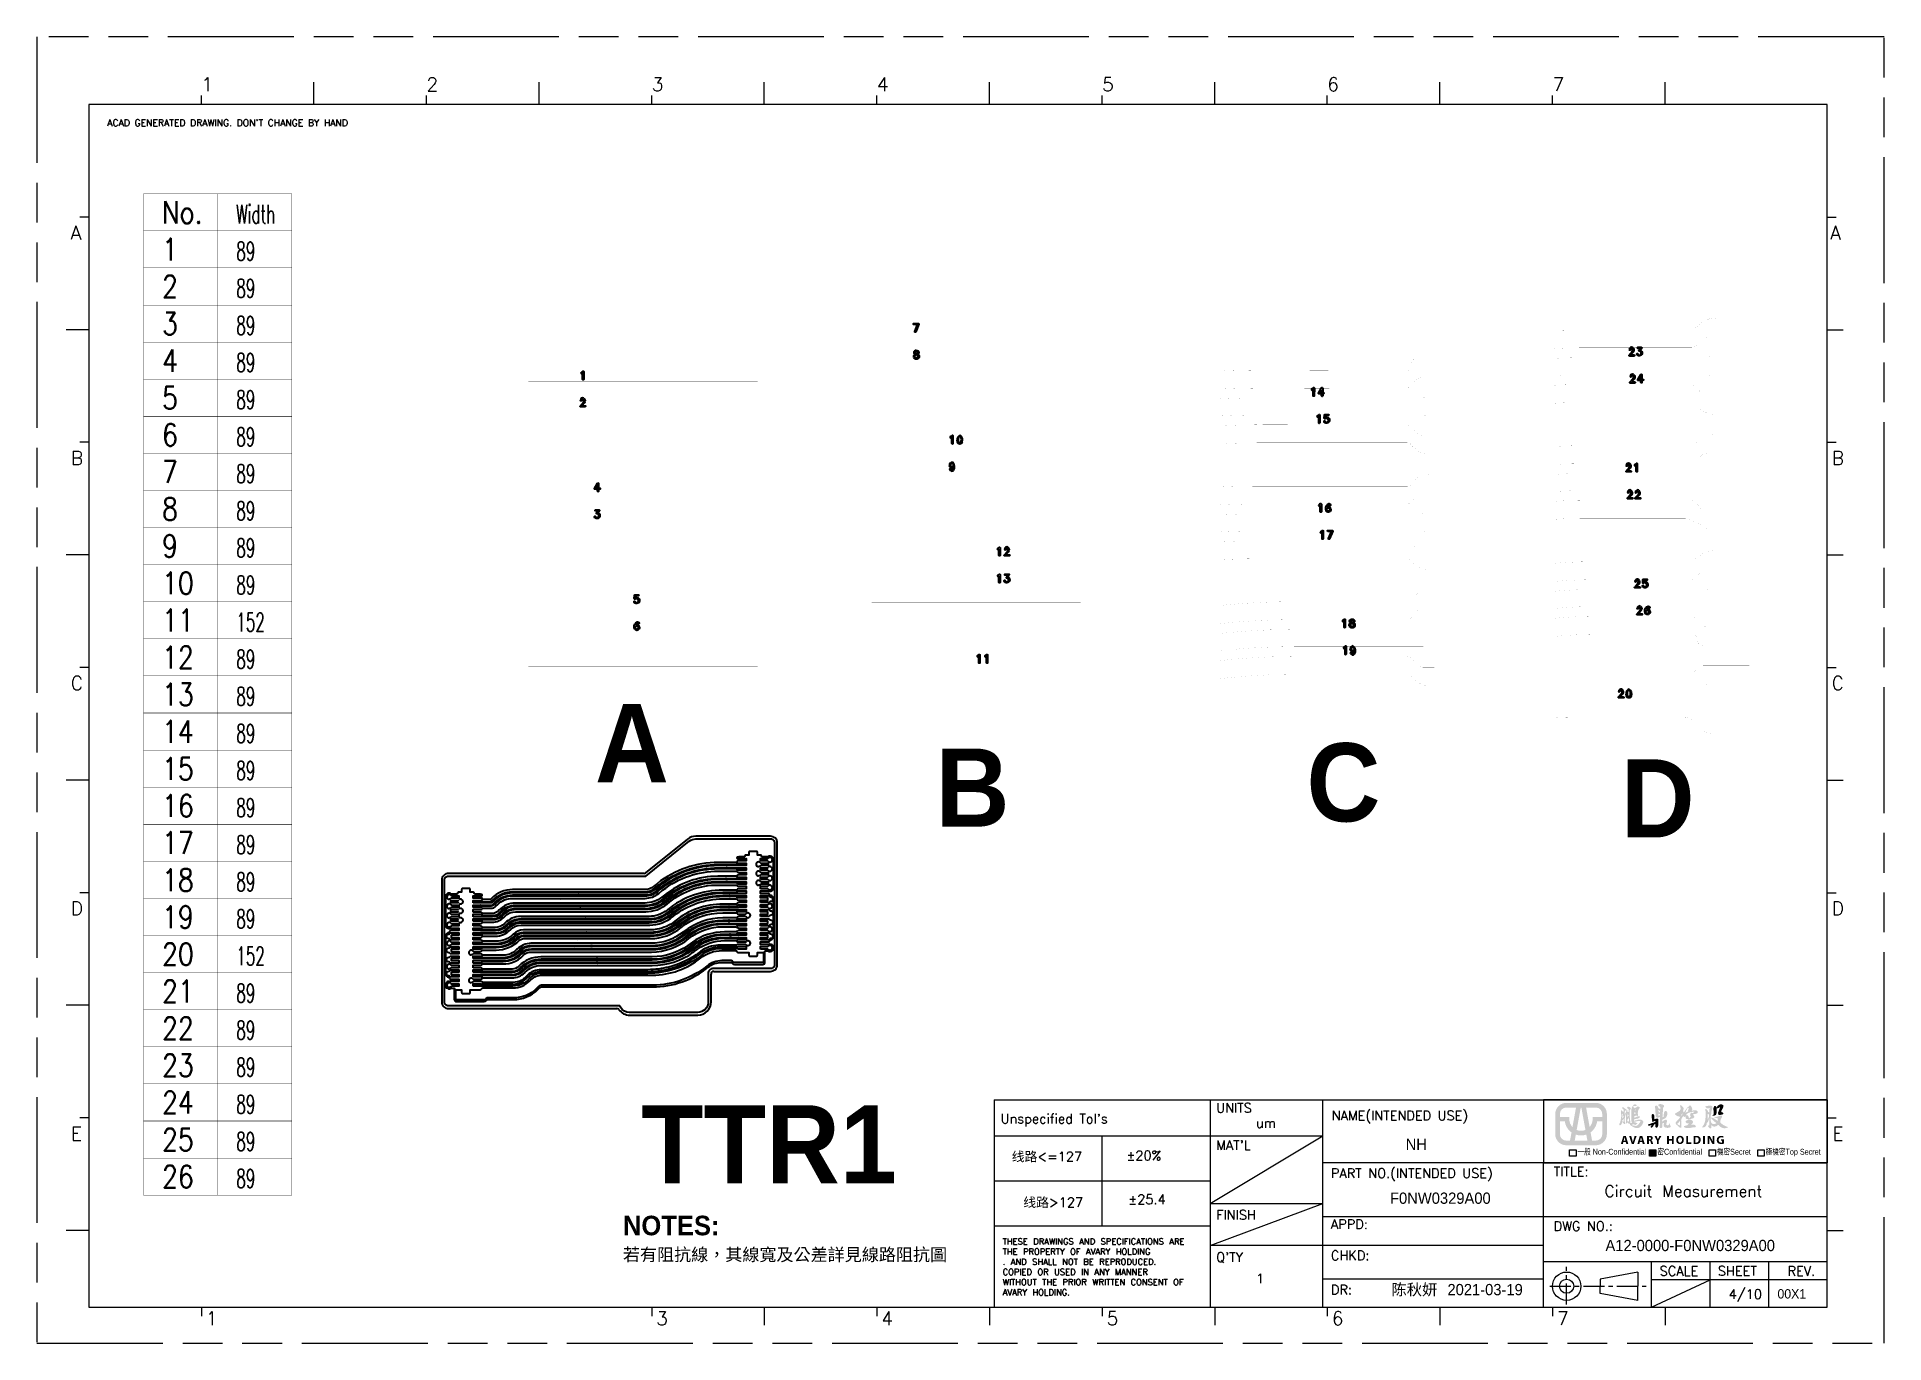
# Model space of a CAD drawing. Extents: x 726 to 4747, y 139 to 441.
# Drawn here: x 4607.5 to 4746.9, y 342.6 to 441.2 of the extents above; entities outside this region: 1.
import ezdxf
from ezdxf.enums import TextEntityAlignment as Align

# ---------------------------------------------------------------- set-up
doc = ezdxf.new("R2010")
doc.units = 0
doc.linetypes.add('CENTER', pattern=[50.8, 31.75, -6.35, 6.35, -6.35])
doc.linetypes.add('PHANTOM', pattern=[29.5, 9.5, -1.5, 3, -1.5, 3, -1.5, 9.5])
doc.layers.get('0').update_dxf_attribs({"lineweight": 5})
doc.layers.add('0PAPERF', color=2, linetype='PHANTOM', lineweight=5, plot=False)
for name, color, linetype in [('a_area', 7, 'Continuous'), ('b_area', 6, 'Continuous'), ('bak_bak_ttr1-bcq3600', 9, 'Continuous'), ('bak_outline', 11, 'Continuous'), ('biaozhu1', 8, 'Continuous'), ('biaozhu3', 10, 'Continuous'), ('c_area', 5, 'Continuous'), ('d_area', 4, 'Continuous'), ('quyukuang', 9, 'Continuous'), ('图层 1', 7, 'Continuous')]:
    doc.layers.add(name, color=color, linetype=linetype)
doc.layers.add('DIM', color=3, linetype='Continuous', lineweight=5)
doc.layers.add('尺寸線', color=3, linetype='Continuous', lineweight=5)
doc.styles.add('CHINESE', font='PMingLiU.ttf', dxfattribs={"width": 0.8})
doc.styles.add('SIMPLEX', font='simplex.shx')
doc.styles.get("Standard").update_dxf_attribs({"font": 'txt.shx'})

msp = doc.modelspace()

# ---------------------------------------------------------------- texts
at = {"style": 'SIMPLEX'}
for s, height, p in [('1', 1.02, (4619.88, 437.09)), ('2', 1.02, (4636.87, 437.09)), ('3', 1.02, (4653.87, 437.09)), ('4', 1.02, (4670.86, 437.09)), ('5', 1.02, (4687.86, 437.09)), ('6', 1.02, (4704.85, 437.09)), ('7', 1.02, (4721.85, 437.09)), ('A', 1.03, (4610.02, 425.88)), ('A', 1.03, (4742.81, 425.88)), ('B', 1.03, (4610.02, 408.88)), ('B', 1.03, (4742.91, 408.88)), ('C', 1.03, (4610.02, 391.89)), ('C', 1.03, (4742.91, 391.89)), ('D', 1.03, (4610.02, 374.89)), ('D', 1.03, (4742.91, 374.89)), ("Unspecified Tol's", 0.7138, (4680.2, 359.18)), ('UNITS', 0.714, (4696.46, 360)), ('E', 1.03, (4610.02, 357.9)), ('um', 0.714, (4699.47, 358.85)), ('E', 1.03, (4742.96, 357.9)), ("MAT'L", 0.714, (4696.46, 357.18)), ('TITLE:', 0.714, (4721.93, 355.19)), ('FINISH', 0.714, (4696.46, 351.92)), ('APPD:', 0.714, (4705.12, 351.21)), ('DWG NO.:', 0.714, (4721.93, 351.07)), ("Q'TY", 0.714, (4696.46, 348.72)), ('CHKD:', 0.714, (4705.12, 348.86)), ('1', 0.714, (4699.47, 347.12)), ('SCALE ', 0.714, (4729.93, 347.68)), ('SHEET', 0.714, (4734.32, 347.69)), ('REV.', 0.714, (4739.58, 347.68)), ('DR:', 0.714, (4705.12, 346.27)), ('4/10', 0.714, (4735.14, 345.94)), ('1', 1.02, (4620.22, 343.95)), ('3', 1.02, (4654.21, 343.95)), ('4', 1.02, (4671.2, 343.95)), ('5', 1.02, (4688.2, 343.95)), ('6', 1.02, (4705.19, 343.95)), ('7', 1.02, (4722.19, 343.95))]:
    msp.add_text(s, height=height, dxfattribs=at).set_placement(p)
at = {"color": 3, "style": 'SIMPLEX'}
msp.add_text("ACAD GENERATED DRAWING. DON'T CHANGE BY HAND", height=0.5098, dxfattribs=at).set_placement((4612.78, 434.44))
at = {"lineweight": 0, "style": 'SIMPLEX'}
msp.add_text('NAME(INTENDED USE)', height=0.7144, dxfattribs=at).set_placement((4705.18, 359.41))
at = {"linetype": 'Continuous'}
msp.add_text('Circuit Measurement', height=0.8497, dxfattribs=at).set_placement((4731.72, 354.08), align=Align.MIDDLE)
at = {"linetype": 'Continuous', "char_height": 0.8497, "attachment_point": 1, "bg_fill": 2}
for s, insert, width in [('{\\fPMingLiU|b0|i0|c136|p18;NH}', (4710.76, 358.03), 2.326), ('{\\fPMingLiU|b0|i0|c136|p18;F0NW0329A00}', (4709.58, 353.96), 10.2467)]:
    msp.add_mtext(s, dxfattribs=dict(at, insert=insert, width=width))
at = {"attachment_point": 1, "style": 'SIMPLEX'}
for s, insert, char_height in [('{\\fSimSun|b0|i0|c134|p2;\\M+5CFDF\\M+5C2B7}<=127', (4681.03, 357.03), 0.7138), ('%%P20%', (4689.69, 357.11), 0.714), ('{\\fSimSun|b0|i0|c134|p2;\\M+5CFDF\\M+5C2B7}>127', (4681.9, 353.58), 0.7138)]:
    msp.add_mtext(s, dxfattribs=dict(at, insert=insert, char_height=char_height))
at = {"char_height": 0.4447, "width": 4.8781, "attachment_point": 1, "style": 'CHINESE'}
for s, insert in [('{\\fPMingLiU|b0|i0|c136|p18;\\C1;一般\\fArial|b0|i0|c0|p34; Non-Confidential}', (4723.73, 357.26)), ('{\\fPMingLiU|b0|i0|c136|p18;\\C1;密\\fArial|b0|i0|c0|p34;Confidential}', (4729.76, 357.26)), ('{\\fPMingLiU|b0|i0|c136|p18;\\C1;機密\\fArial|b0|i0|c0|p34;Secret}', (4734.25, 357.26)), ('{\\fPMingLiU|b0|i0|c136|p18;\\C1;極機密\\fArial|b0|i0|c0|p34;Top Secret }', (4737.93, 357.26))]:
    msp.add_mtext(s, dxfattribs=dict(at, insert=insert))
at = {"insert": (4689.83, 353.8), "char_height": 0.714, "attachment_point": 1, "style": 'SIMPLEX', "bg_fill": 2}
msp.add_mtext('%%P25.4', dxfattribs=at)
at = {"color": 3, "lineweight": 0, "insert": (4680.35, 350.5), "char_height": 0.46046, "width": 15.0724, "attachment_point": 1}
msp.add_mtext('THESE DRAWINGS AND SPECIFICATIONS ARE THE PROPERTY OF AVARY HOLDING\\P. AND SHALL NOT BE REPRODUCED. COPIED OR USED IN ANY MANNER WITHOUT THE PRIOR WRITTEN CONSENT OF AVARY HOLDING.', dxfattribs=at)
at = {"linetype": 'Continuous', "width": 10.2467, "attachment_point": 1}
for s, insert, char_height in [('{\\f@PMingLiU|b0|i0|c136|p0;A12-0000-\\fPMingLiU|b0|i0|c136|p0;F0NW0329A00}', (4725.84, 350.39), 0.8497), ('{\\fPMingLiU|b0|i0|c136|p18;陈秋妍} {\\fPMingLiU|b0|i0|c136|p18;2021-03-19}', (4709.68, 347.06), 0.8497), ('{\\fPMingLiU|b0|i0|c136|p0;00X1}', (4738.82, 346.67), 0.7081)]:
    msp.add_mtext(s, dxfattribs=dict(at, insert=insert, char_height=char_height))
at = {"layer": 'biaozhu3'}
for s, height, width, p in [('No.', 1.68, 0.833333, (4616.91, 427.1)), ('Width', 1.4, 0.6, (4622.51, 427.1)), ('1', 1.68, 0.833333, (4616.91, 424.3)), ('89', 1.4, 0.6, (4622.51, 424.3)), ('2', 1.68, 0.833333, (4616.91, 421.5)), ('89', 1.4, 0.6, (4622.51, 421.5)), ('3', 1.68, 0.833333, (4616.91, 418.7)), ('89', 1.4, 0.6, (4622.51, 418.7)), ('4', 1.68, 0.833333, (4616.91, 415.9)), ('89', 1.4, 0.6, (4622.51, 415.9)), ('5', 1.68, 0.833333, (4616.91, 413.1)), ('89', 1.4, 0.6, (4622.51, 413.1)), ('6', 1.68, 0.833333, (4616.91, 410.3)), ('89', 1.4, 0.6, (4622.51, 410.3)), ('7', 1.68, 0.833333, (4616.91, 407.51)), ('89', 1.4, 0.6, (4622.51, 407.51)), ('8', 1.68, 0.833333, (4616.91, 404.71)), ('89', 1.4, 0.6, (4622.51, 404.71)), ('9', 1.68, 0.833333, (4616.91, 401.91)), ('89', 1.4, 0.6, (4622.51, 401.91)), ('10', 1.68, 0.833333, (4616.91, 399.11)), ('89', 1.4, 0.6, (4622.51, 399.11)), ('11', 1.68, 0.833333, (4616.91, 396.31)), ('152', 1.4, 0.6, (4622.51, 396.31)), ('12', 1.68, 0.833333, (4616.91, 393.51)), ('89', 1.4, 0.6, (4622.51, 393.51)), ('13', 1.68, 0.833333, (4616.91, 390.71)), ('89', 1.4, 0.6, (4622.51, 390.71)), ('14', 1.68, 0.833333, (4616.91, 387.91)), ('89', 1.4, 0.6, (4622.51, 387.91)), ('15', 1.68, 0.833333, (4616.91, 385.11)), ('89', 1.4, 0.6, (4622.51, 385.11)), ('16', 1.68, 0.833333, (4616.91, 382.31)), ('89', 1.4, 0.6, (4622.51, 382.31)), ('17', 1.68, 0.833333, (4616.91, 379.51)), ('89', 1.4, 0.6, (4622.51, 379.51)), ('18', 1.68, 0.833333, (4616.91, 376.71)), ('89', 1.4, 0.6, (4622.51, 376.71)), ('19', 1.68, 0.833333, (4616.91, 373.91)), ('89', 1.4, 0.6, (4622.51, 373.91)), ('20', 1.68, 0.833333, (4616.91, 371.11)), ('152', 1.4, 0.6, (4622.51, 371.11)), ('21', 1.68, 0.833333, (4616.91, 368.31)), ('89', 1.4, 0.6, (4622.51, 368.31)), ('22', 1.68, 0.833333, (4616.91, 365.52)), ('89', 1.4, 0.6, (4622.51, 365.52)), ('23', 1.68, 0.833333, (4616.91, 362.72)), ('89', 1.4, 0.6, (4622.51, 362.72)), ('24', 1.68, 0.833333, (4616.91, 359.92)), ('89', 1.4, 0.6, (4622.51, 359.92)), ('25', 1.68, 0.833333, (4616.91, 357.12)), ('89', 1.4, 0.6, (4622.51, 357.12)), ('26', 1.68, 0.833333, (4616.91, 354.32)), ('89', 1.4, 0.6, (4622.51, 354.32))]:
    msp.add_text(s, height=height, dxfattribs=dict(at, width=width)).set_placement(p)
at = {"layer": 'DIM', "linetype": 'Continuous', "attachment_point": 1}
for s, insert, char_height, width in [('{\\fPMingLiU|b1|i0|c136|p18;\\H1.5625x;\\C1;A}', (4649.58, 390.82), 3.7766, 97.0336), ('{\\fPMingLiU|b1|i0|c136|p18;\\H1.5625x;\\C1;C}', (4703.28, 387.87), 3.7766, 97.0336), ('{\\fPMingLiU|b1|i0|c136|p18;\\H1.5625x;\\C1;B}', (4675.29, 387.47), 3.7766, 97.0336), ('{\\fPMingLiU|b1|i0|c136|p18;\\H1.5625x;\\C1;D}', (4726.99, 386.66), 3.7766, 97.0336), ('{\\fPMingLiU|b1|i0|c136|p18;\\H1.5625x;\\C1;TTR1}', (4653.06, 360.55), 3.7766, 97.0336), ('{\\fPMingLiU|b1|i0|c136|p18;\\H1.56250x;\\C1;NOTES:}\\P{\\fPMingLiU|b0|i0|c136|p18;若有阻抗線，其線寬及公差詳見線}{\\fPMingLiU|b0|i0|c136|p18;路阻抗圖}', (4651.69, 352.21), 0.9442, 24.2584)]:
    msp.add_mtext(s, dxfattribs=dict(at, insert=insert, char_height=char_height, width=width))

# ---------------------------------------------------------------- blocks, each defined once
blk = doc.blocks.new('6')
at = {"layer": '图层 1', "true_color": 0xf50613}
h = blk.add_hatch(color=1, dxfattribs=at)
h.dxf.hatch_style = 2
edge = h.paths.add_edge_path()
edge.add_spline(control_points=[(-0.84, 7.1), (-0.84, 7.1), (0.89, -2.45), (0.89, -2.45), (0.31, -2.7), (-0.33, -2.83), (-1.01, -2.83), (-1.66, -2.83), (-2.28, -2.71), (-2.84, -2.48), (-2.84, -2.48), (-1.11, 7.1), (-1.11, 7.1), (-1.11, 7.1), (-0.84, 7.1), (-0.84, 7.1)], knot_values=[0, 0, 0, 0, 1, 1, 1, 2, 2, 2, 3, 3, 3, 4, 4, 4, 5, 5, 5, 5], degree=3, periodic=1)
edge = h.paths.add_edge_path()
edge.add_spline(control_points=[(5.31, 9.08), (5.31, 9.08), (-7.25, 9.08), (-7.25, 9.08), (-9.86, 9.08), (-11.98, 6.96), (-11.98, 4.35), (-11.98, 4.35), (-11.98, -4.27), (-11.98, -4.27), (-11.98, -6.88), (-9.86, -9), (-7.25, -9), (-7.25, -9), (5.31, -9), (5.31, -9), (7.91, -9), (10.04, -6.88), (10.04, -4.27), (10.04, -4.27), (10.04, 4.35), (10.04, 4.35), (10.04, 6.96), (7.91, 9.08), (5.31, 9.08)], knot_values=[0, 0, 0, 0, 0.352778, 0.352778, 0.352778, 0.705556, 0.705556, 0.705556, 1.058334, 1.058334, 1.058334, 1.411112, 1.411112, 1.411112, 1.76389, 1.76389, 1.76389, 2.116668, 2.116668, 2.116668, 2.469446, 2.469446, 2.469446, 2.822224, 2.822224, 2.822224, 2.822224], degree=3, periodic=0)
edge.add_line((5.31, 9.08), (5.31, 9.08))
edge = h.paths.add_edge_path()
edge.add_spline(control_points=[(8.06, 4.35), (8.06, 4.35), (8.06, 3.12), (8.06, 3.12), (8.06, 3.12), (3.96, 3.12), (3.96, 3.12), (3.96, 3.12), (3.96, 2.13), (3.96, 2.13), (3.96, 0.86), (3.47, -0.31), (2.68, -1.19), (2.68, -1.19), (1.17, 7.1), (1.17, 7.1), (1.17, 7.1), (5.31, 7.1), (5.31, 7.1), (6.82, 7.1), (8.06, 5.87), (8.06, 4.35)], knot_values=[0, 0, 0, 0, 0.352778, 0.352778, 0.352778, 0.705556, 0.705556, 0.705556, 1.058334, 1.058334, 1.058334, 1.411112, 1.411112, 1.411112, 1.76389, 1.76389, 1.76389, 2.116668, 2.116668, 2.116668, 2.469446, 2.469446, 2.469446, 2.469446], degree=3, periodic=0)
edge.add_line((8.06, 4.35), (8.06, 4.35))
edge = h.paths.add_edge_path()
edge.add_spline(control_points=[(-1.01, -4.81), (-0.22, -4.81), (0.54, -4.67), (1.25, -4.43), (1.25, -4.43), (1.72, -7.02), (1.72, -7.02), (1.72, -7.02), (-3.67, -7.02), (-3.67, -7.02), (-3.67, -7.02), (-3.2, -4.45), (-3.2, -4.45), (-2.51, -4.68), (-1.78, -4.81), (-1.01, -4.81)], knot_values=[0, 0, 0, 0, 0.352778, 0.352778, 0.352778, 0.705556, 0.705556, 0.705556, 1.058334, 1.058334, 1.058334, 1.411112, 1.411112, 1.411112, 1.76389, 1.76389, 1.76389, 1.76389], degree=3, periodic=0)
edge.add_line((-1.01, -4.81), (-1.01, -4.81))
edge = h.paths.add_edge_path()
edge.add_spline(control_points=[(-7.25, 7.1), (-7.25, 7.1), (-3.12, 7.1), (-3.12, 7.1), (-3.12, 7.1), (-4.63, -1.25), (-4.63, -1.25), (-5.46, -0.37), (-5.98, 0.82), (-5.98, 2.13), (-5.98, 2.13), (-5.98, 3.12), (-5.98, 3.12), (-5.98, 3.12), (-10, 3.12), (-10, 3.12), (-10, 3.12), (-10, 4.35), (-10, 4.35), (-10, 5.87), (-8.77, 7.1), (-7.25, 7.1)], knot_values=[0, 0, 0, 0, 0.352778, 0.352778, 0.352778, 0.705556, 0.705556, 0.705556, 1.058334, 1.058334, 1.058334, 1.411112, 1.411112, 1.411112, 1.76389, 1.76389, 1.76389, 2.116668, 2.116668, 2.116668, 2.469446, 2.469446, 2.469446, 2.469446], degree=3, periodic=0)
edge.add_line((-7.25, 7.1), (-7.25, 7.1))
edge = h.paths.add_edge_path()
edge.add_spline(control_points=[(-10, -4.27), (-10, -4.27), (-10, 1.14), (-10, 1.14), (-10, 1.14), (-7.89, 1.14), (-7.89, 1.14), (-7.61, -0.77), (-6.55, -2.44), (-5.04, -3.52), (-5.04, -3.52), (-5.68, -7.02), (-5.68, -7.02), (-5.68, -7.02), (-7.25, -7.02), (-7.25, -7.02), (-8.77, -7.02), (-10, -5.79), (-10, -4.27)], knot_values=[0, 0, 0, 0, 0.352778, 0.352778, 0.352778, 0.705556, 0.705556, 0.705556, 1.058334, 1.058334, 1.058334, 1.411112, 1.411112, 1.411112, 1.76389, 1.76389, 1.76389, 2.116668, 2.116668, 2.116668, 2.116668], degree=3, periodic=0)
edge.add_line((-10, -4.27), (-10, -4.27))
edge = h.paths.add_edge_path()
edge.add_spline(control_points=[(5.31, -7.02), (5.31, -7.02), (3.73, -7.02), (3.73, -7.02), (3.73, -7.02), (3.09, -3.47), (3.09, -3.47), (4.56, -2.39), (5.6, -0.75), (5.87, 1.14), (5.87, 1.14), (8.06, 1.14), (8.06, 1.14), (8.06, 1.14), (8.06, -4.27), (8.06, -4.27), (8.06, -5.79), (6.82, -7.02), (5.31, -7.02)], knot_values=[0, 0, 0, 0, 0.352778, 0.352778, 0.352778, 0.705556, 0.705556, 0.705556, 1.058334, 1.058334, 1.058334, 1.411112, 1.411112, 1.411112, 1.76389, 1.76389, 1.76389, 2.116668, 2.116668, 2.116668, 2.116668], degree=3, periodic=0)
edge.add_line((5.31, -7.02), (5.31, -7.02))
at = {"layer": '图层 1', "true_color": 0x000099}
h = blk.add_hatch(color=174, dxfattribs=at)
h.dxf.hatch_style = 2
edge = h.paths.add_edge_path()
edge.add_spline(control_points=[(21.7, 4.45), (21.7, 4.45), (21.7, 4.7), (21.7, 4.7), (21.7, 4.7), (21.7, 4.95), (21.7, 4.95), (21.7, 4.95), (21.7, 5.15), (21.7, 5.15), (21.73, 5.12), (21.77, 5.09), (21.81, 5.06), (21.86, 5.03), (21.91, 5.01), (21.97, 5.01), (22.03, 4.98), (22.09, 4.97), (22.13, 4.97), (22.13, 4.97), (22.24, 4.97), (22.24, 4.97), (22.24, 4.97), (22.24, 4.88), (22.24, 4.88), (22.24, 4.88), (22.24, 4.74), (22.24, 4.74), (22.24, 4.74), (22.24, 4.61), (22.24, 4.61), (22.24, 4.61), (22.24, 4.52), (22.24, 4.52), (22.24, 4.52), (22.2, 4.52), (22.2, 4.52), (22.14, 4.49), (22.08, 4.44), (22.02, 4.38), (21.93, 4.35), (21.82, 4.31), (21.7, 4.25), (21.7, 4.25), (21.7, 4.45), (21.7, 4.45)], knot_values=[0, 0, 0, 0, 1, 1, 1, 2, 2, 2, 3, 3, 3, 4, 4, 4, 5, 5, 5, 6, 6, 6, 7, 7, 7, 8, 8, 8, 9, 9, 9, 10, 10, 10, 11, 11, 11, 12, 12, 12, 13, 13, 13, 14, 14, 14, 15, 15, 15, 15], degree=3, periodic=1)
edge = h.paths.add_edge_path()
edge.add_spline(control_points=[(16.6, 4.04), (16.6, 4.21), (16.61, 4.34), (16.64, 4.43), (16.67, 4.46), (16.72, 4.44), (16.78, 4.38), (16.81, 4.35), (16.84, 4.28), (16.87, 4.16), (16.87, 4.16), (16.87, 3.88), (16.87, 3.88), (16.84, 3.82), (16.82, 3.78), (16.82, 3.75), (16.82, 3.63), (16.81, 3.52), (16.8, 3.43), (16.78, 3.34), (16.81, 3.32), (16.87, 3.36), (16.93, 3.41), (16.99, 3.46), (17.05, 3.52), (17.11, 3.58), (17.17, 3.63), (17.23, 3.66), (17.23, 3.66), (17.23, 3.59), (17.23, 3.59), (17.23, 3.59), (17.23, 3.5), (17.23, 3.5), (17.23, 3.5), (17.23, 3.39), (17.23, 3.39), (17.23, 3.39), (17.23, 3.3), (17.23, 3.3), (17.17, 3.27), (17.12, 3.22), (17.09, 3.16), (17.06, 3.07), (17.03, 2.97), (16.98, 2.85), (16.93, 2.72), (16.88, 2.63), (16.82, 2.57), (16.79, 2.48), (16.76, 2.42), (16.73, 2.39), (16.7, 2.48), (16.67, 2.61), (16.64, 2.78), (16.61, 2.94), (16.6, 3.15), (16.6, 3.41), (16.6, 3.41), (16.6, 4.04), (16.6, 4.04)], knot_values=[0, 0, 0, 0, 1, 1, 1, 2, 2, 2, 3, 3, 3, 4, 4, 4, 5, 5, 5, 6, 6, 6, 7, 7, 7, 8, 8, 8, 9, 9, 9, 10, 10, 10, 11, 11, 11, 12, 12, 12, 13, 13, 13, 14, 14, 14, 15, 15, 15, 16, 16, 16, 17, 17, 17, 18, 18, 18, 19, 19, 19, 20, 20, 20, 20], degree=3, periodic=1)
edge = h.paths.add_edge_path()
edge.add_spline(control_points=[(18.72, 4.06), (18.72, 4.34), (18.74, 4.49), (18.79, 4.52), (18.83, 4.55), (18.88, 4.49), (18.95, 4.34), (18.91, 4.19), (18.88, 4.04), (18.85, 3.91), (18.82, 3.77), (18.84, 3.7), (18.9, 3.7), (18.93, 3.73), (18.99, 3.79), (19.08, 3.88), (19.17, 3.97), (19.25, 4.05), (19.31, 4.11), (19.31, 4.11), (19.31, 4.06), (19.31, 4.06), (19.31, 4.06), (19.35, 4.02), (19.35, 4.02), (19.35, 4.02), (19.35, 3.97), (19.35, 3.97), (19.35, 3.97), (19.4, 3.93), (19.4, 3.93), (19.37, 3.9), (19.33, 3.84), (19.28, 3.75), (19.24, 3.66), (19.17, 3.55), (19.08, 3.43), (18.99, 3.31), (18.92, 3.22), (18.88, 3.16), (18.83, 3.1), (18.78, 3.07), (18.72, 3.07), (18.72, 3.07), (18.72, 4.06), (18.72, 4.06)], knot_values=[0, 0, 0, 0, 1, 1, 1, 2, 2, 2, 3, 3, 3, 4, 4, 4, 5, 5, 5, 6, 6, 6, 7, 7, 7, 8, 8, 8, 9, 9, 9, 10, 10, 10, 11, 11, 11, 12, 12, 12, 13, 13, 13, 14, 14, 14, 15, 15, 15, 15], degree=3, periodic=1)
edge = h.paths.add_edge_path()
edge.add_spline(control_points=[(25.27, 1.54), (25.12, 1.71), (24.91, 1.84), (24.64, 1.9), (24.34, 1.96), (24.07, 1.97), (23.83, 1.94), (23.58, 1.91), (23.37, 1.88), (23.19, 1.85), (22.76, 1.72), (22.15, 1.58), (22.15, 1.58), (22.12, 1.58), (22.09, 1.57), (22.04, 1.56), (22, 1.54), (21.94, 1.53), (21.88, 1.51), (21.82, 1.5), (21.77, 1.48), (21.72, 1.47), (21.68, 1.45), (21.64, 1.43), (21.61, 1.4), (21.61, 1.4), (21.61, 1.56), (21.61, 1.56), (21.61, 1.56), (21.61, 1.76), (21.61, 1.76), (21.64, 1.82), (21.66, 1.88), (21.68, 1.94), (21.69, 2), (21.7, 2.06), (21.7, 2.12), (21.7, 2.12), (21.79, 2.12), (21.79, 2.12), (21.82, 2.12), (21.87, 2.13), (21.93, 2.14), (21.99, 2.16), (22.04, 2.17), (22.09, 2.17), (22.11, 2.17), (22.12, 2.17), (22.14, 2.18), (22.14, 2.18), (22.15, 2.21), (22.15, 2.21), (22.15, 2.21), (22.53, 2.26), (22.68, 2.29), (22.84, 2.32), (23.19, 2.39), (23.19, 2.39), (23.37, 2.45), (23.56, 2.54), (23.76, 2.66), (23.95, 2.79), (24.07, 2.92), (24.1, 3.07), (24.16, 3.19), (24.08, 3.28), (23.87, 3.34), (23.71, 3.36), (23.53, 3.37), (23.35, 3.38), (23.14, 3.36), (22.94, 3.21), (22.75, 3.14), (22.55, 3.06), (22.15, 2.89), (22.15, 2.89), (22.09, 2.89), (22.03, 2.88), (21.97, 2.85), (21.91, 2.81), (21.86, 2.79), (21.81, 2.75), (21.77, 2.72), (21.73, 2.71), (21.7, 2.71), (21.7, 2.71), (21.7, 2.87), (21.7, 2.87), (21.7, 2.87), (21.7, 3.09), (21.7, 3.09), (21.7, 3.09), (21.7, 3.34), (21.7, 3.34), (21.7, 3.34), (21.7, 3.48), (21.7, 3.48), (21.7, 3.48), (22.36, 3.6), (22.6, 3.61), (22.84, 3.62), (22.93, 3.53), (23.04, 3.53), (23.15, 3.53), (23.26, 3.61), (23.26, 3.61), (23.28, 3.73), (23.3, 3.88), (23.33, 4.04), (23.36, 4.21), (23.36, 4.34), (23.33, 4.43), (23.3, 4.49), (23.25, 4.52), (23.19, 4.52), (23.19, 4.64), (23.21, 4.8), (23.24, 5.01), (23.24, 5.22), (23.28, 5.47), (23.37, 5.76), (23.46, 6.05), (23.57, 6.27), (23.69, 6.44), (23.81, 6.6), (23.92, 6.7), (24.01, 6.73), (24.07, 6.76), (24.1, 6.84), (24.1, 6.96), (24.07, 7.08), (23.96, 7.21), (23.78, 7.36), (23.6, 7.51), (23.42, 7.57), (23.24, 7.54), (23.06, 7.51), (22.92, 7.44), (22.83, 7.32), (22.8, 7.29), (22.76, 7.26), (22.7, 7.23), (22.61, 7.2), (22.5, 7.14), (22.38, 7.05), (22.23, 6.99), (22.12, 6.94), (22.06, 6.89), (22, 6.84), (21.97, 6.81), (21.97, 6.78), (21.97, 6.81), (21.93, 6.84), (21.84, 6.89), (21.75, 6.94), (21.63, 7.02), (21.48, 7.14), (21.32, 7.26), (21.25, 7.37), (21.25, 7.48), (21.25, 7.58), (21.3, 7.66), (21.39, 7.73), (21.45, 7.75), (21.52, 7.77), (21.61, 7.77), (21.67, 7.77), (21.77, 7.75), (21.91, 7.73), (22.04, 7.69), (22.16, 7.68), (22.27, 7.68), (22.37, 7.68), (22.47, 7.69), (22.56, 7.73), (22.65, 7.82), (22.7, 7.92), (22.7, 8.04), (22.7, 8.16), (22.59, 8.27), (22.38, 8.36), (22.2, 8.42), (22.02, 8.43), (21.84, 8.4), (21.66, 8.37), (21.54, 8.31), (21.48, 8.22), (21.3, 8.04), (21.12, 7.83), (20.96, 7.59), (20.79, 7.35), (20.67, 7.07), (20.59, 6.75), (20.52, 6.44), (20.48, 6.13), (20.48, 5.83), (20.48, 5.83), (20.48, 4.97), (20.48, 4.97), (20.48, 4.88), (20.47, 4.65), (20.44, 4.29), (20.41, 3.93), (20.39, 3.43), (20.39, 2.8), (20.36, 2.2), (20.39, 1.73), (20.48, 1.4), (20.54, 1.08), (20.63, 0.88), (20.74, 0.82), (20.81, 0.78), (20.86, 0.76), (20.86, 0.76), (20.62, 0.74), (20.13, 0.41), (20.13, 0.41), (20.13, 0.41), (20.08, 0.57), (20.08, 0.63), (20.04, 0.78), (20, 1.11), (19.94, 1.6), (19.88, 2.1), (19.82, 2.75), (19.76, 3.57), (19.7, 4.38), (19.68, 5), (19.71, 5.42), (19.74, 5.84), (19.8, 6.1), (19.89, 6.19), (20.13, 6.28), (20.26, 6.44), (20.26, 6.66), (20.26, 6.89), (20.08, 7.08), (19.74, 7.25), (19.39, 7.42), (19.12, 7.47), (18.92, 7.41), (18.73, 7.35), (18.64, 7.23), (18.67, 7.05), (18.7, 7.02), (18.73, 6.97), (18.74, 6.91), (18.76, 6.85), (18.81, 6.79), (18.9, 6.73), (18.96, 6.64), (19.02, 6.58), (19.08, 6.55), (19.17, 6.49), (19.25, 6.44), (19.31, 6.42), (19.31, 6.35), (19.31, 6.27), (19.33, 6.17), (19.34, 6.06), (19.35, 5.93), (19.35, 5.78), (19.35, 5.63), (19.36, 5.5), (19.37, 5.4), (19.39, 5.29), (19.4, 5.21), (19.4, 5.15), (19.31, 5.18), (19.22, 5.21), (19.13, 5.24), (19.13, 5.24), (18.85, 5.24), (18.85, 5.24), (18.82, 5.3), (18.8, 5.37), (18.79, 5.44), (18.77, 5.52), (18.76, 5.62), (18.74, 5.74), (18.73, 5.86), (18.7, 5.96), (18.65, 6.05), (18.61, 6.14), (18.57, 6.23), (18.54, 6.33), (18.51, 6.35), (18.49, 6.37), (18.47, 6.37), (18.46, 6.37), (18.43, 6.33), (18.4, 6.23), (18.37, 6.14), (18.36, 6.02), (18.36, 5.87), (18.36, 5.87), (18.36, 5.51), (18.36, 5.51), (18.24, 5.3), (18.13, 5.09), (18.04, 4.88), (17.92, 4.67), (17.8, 4.44), (17.68, 4.2), (17.68, 4.26), (17.67, 4.34), (17.66, 4.45), (17.64, 4.55), (17.63, 4.67), (17.63, 4.81), (17.63, 4.95), (17.63, 5.06), (17.61, 5.15), (17.6, 5.24), (17.59, 5.33), (17.59, 5.42), (17.68, 5.48), (17.79, 5.57), (17.91, 5.69), (18.03, 5.81), (18.12, 5.95), (18.18, 6.1), (18.24, 6.25), (18.21, 6.37), (18.09, 6.46), (17.97, 6.55), (17.83, 6.63), (17.68, 6.69), (17.44, 6.93), (17.2, 7.1), (16.96, 7.21), (16.72, 7.31), (16.58, 7.28), (16.55, 7.12), (16.52, 6.95), (16.58, 6.78), (16.73, 6.6), (16.88, 6.42), (17.05, 6.31), (17.23, 6.28), (17.23, 6.28), (17.23, 6.05), (17.23, 6.05), (17.23, 6.05), (17.23, 5.74), (17.23, 5.74), (17.23, 5.74), (17.23, 5.42), (17.23, 5.42), (17.23, 5.42), (17.23, 5.26), (17.23, 5.26), (17.23, 5.25), (17.21, 5.25), (17.16, 5.29), (17.12, 5.31), (17.05, 5.34), (16.96, 5.35), (16.87, 5.37), (16.76, 5.39), (16.64, 5.42), (16.61, 5.45), (16.58, 5.5), (16.55, 5.56), (16.52, 5.59), (16.49, 5.63), (16.46, 5.69), (16.4, 5.75), (16.35, 5.81), (16.32, 5.87), (16.29, 5.9), (16.26, 5.93), (16.23, 5.96), (16.14, 5.99), (16.08, 5.95), (16.05, 5.83), (16.02, 5.68), (16.02, 5.44), (16.05, 5.1), (16.08, 4.77), (16.11, 4.41), (16.14, 4.02), (16.14, 4.02), (16.14, 3.25), (16.14, 3.25), (16.11, 2.95), (16.07, 2.59), (16.01, 2.17), (15.92, 1.75), (15.84, 1.38), (15.78, 1.08), (15.69, 0.78), (15.63, 0.56), (15.6, 0.4), (15.57, 0.4), (15.55, 0.42), (15.53, 0.45), (15.52, 0.48), (15.5, 0.51), (15.47, 0.54), (15.44, 0.48), (15.42, 0.43), (15.42, 0.4), (15.36, 0.13), (15.35, -0.09), (15.38, -0.27), (15.41, -0.48), (15.51, -0.56), (15.69, -0.5), (15.87, -0.44), (16.04, -0.3), (16.19, -0.09), (16.31, 0.12), (16.4, 0.3), (16.46, 0.45), (16.46, 0.45), (16.46, 0.54), (16.46, 0.54), (16.46, 0.57), (16.48, 0.63), (16.51, 0.72), (16.51, 0.78), (16.51, 0.84), (16.53, 0.9), (16.54, 0.96), (16.55, 1.02), (16.55, 1.08), (16.58, 1.02), (16.64, 0.92), (16.73, 0.79), (16.82, 0.65), (16.94, 0.5), (17.09, 0.34), (17.24, 0.17), (17.38, 0.07), (17.5, 0.04), (17.62, 0.01), (17.71, 0.04), (17.77, 0.13), (17.8, 0.13), (17.83, 0.16), (17.86, 0.22), (17.86, 0.22), (17.86, 0.4), (17.86, 0.4), (17.89, 0.47), (17.89, 0.54), (17.86, 0.63), (17.83, 0.69), (17.8, 0.75), (17.77, 0.81), (17.71, 0.93), (17.66, 1.16), (17.63, 1.49), (17.6, 1.79), (17.63, 2.2), (17.7, 2.71), (17.78, 3.22), (17.88, 3.64), (18, 3.97), (18.09, 4.28), (18.18, 4.49), (18.27, 4.61), (18.24, 4.49), (18.22, 4.35), (18.22, 4.2), (18.22, 4.2), (18.22, 3.7), (18.22, 3.7), (18.22, 3.7), (18.22, 3.21), (18.22, 3.21), (18.22, 3.06), (18.22, 2.88), (18.2, 2.66), (18.18, 2.45), (18.18, 2.21), (18.18, 1.92), (18.18, 1.92), (18.18, 1.17), (18.18, 1.17), (18.18, 0.96), (18.18, 0.79), (18.2, 0.65), (18.22, 0.52), (18.25, 0.4), (18.31, 0.31), (18.37, 0.22), (18.43, 0.21), (18.49, 0.27), (18.55, 0.3), (18.58, 0.38), (18.58, 0.5), (18.58, 0.62), (18.57, 0.72), (18.54, 0.81), (18.63, 0.78), (18.72, 0.72), (18.81, 0.63), (18.9, 0.54), (19.02, 0.45), (19.17, 0.36), (19.29, 0.27), (19.41, 0.21), (19.53, 0.18), (19.65, 0.15), (19.77, 0.13), (19.89, 0.13), (19.83, 0.01), (19.82, -0.09), (19.85, -0.18), (19.9, -0.29), (20.01, -0.39), (20.18, -0.5), (20.18, -0.5), (20.18, -0.5), (20.19, -0.5), (20.41, -0.67), (20.77, -0.88), (20.91, -1), (20.94, -1.02), (20.98, -1.04), (21.02, -1.07), (21.02, -1.08), (21.02, -1.08), (21.02, -1.09), (21.08, -1.12), (21.16, -1.16), (21.25, -1.22), (21.34, -1.25), (21.45, -1.3), (21.57, -1.36), (21.9, -1.51), (22.29, -1.61), (22.74, -1.67), (23.19, -1.7), (23.66, -1.57), (24.14, -1.27), (24.59, -0.94), (24.93, -0.56), (25.16, -0.14), (25.38, 0.29), (25.53, 0.66), (25.59, 0.99), (25.53, 1.17), (25.42, 1.35), (25.27, 1.54)], knot_values=[0, 0, 0, 0, 0.352778, 0.352778, 0.352778, 0.705556, 0.705556, 0.705556, 1.058334, 1.058334, 1.058334, 1.411112, 1.411112, 1.411112, 1.76389, 1.76389, 1.76389, 2.116668, 2.116668, 2.116668, 2.469446, 2.469446, 2.469446, 2.822224, 2.822224, 2.822224, 3.175002, 3.175002, 3.175002, 3.52778, 3.52778, 3.52778, 3.880558, 3.880558, 3.880558, 4.233336, 4.233336, 4.233336, 4.586114, 4.586114, 4.586114, 4.938892, 4.938892, 4.938892, 5.29167, 5.29167, 5.29167, 5.644448, 5.644448, 5.644448, 5.997226, 5.997226, 5.997226, 6.350004, 6.350004, 6.350004, 6.702782, 6.702782, 6.702782, 7.05556, 7.05556, 7.05556, 7.408338, 7.408338, 7.408338, 7.761116, 7.761116, 7.761116, 8.113894, 8.113894, 8.113894, 8.466672, 8.466672, 8.466672, 8.81945, 8.81945, 8.81945, 9.172228, 9.172228, 9.172228, 9.525006, 9.525006, 9.525006, 9.877784, 9.877784, 9.877784, 10.230562, 10.230562, 10.230562, 10.58334, 10.58334, 10.58334, 10.936118, 10.936118, 10.936118, 11.288896, 11.288896, 11.288896, 11.641674, 11.641674, 11.641674, 11.994452, 11.994452, 11.994452, 12.34723, 12.34723, 12.34723, 12.700008, 12.700008, 12.700008, 13.052786, 13.052786, 13.052786, 13.405564, 13.405564, 13.405564, 13.758342, 13.758342, 13.758342, 14.11112, 14.11112, 14.11112, 14.463898, 14.463898, 14.463898, 14.816676, 14.816676, 14.816676, 15.169454, 15.169454, 15.169454, 15.522232, 15.522232, 15.522232, 15.87501, 15.87501, 15.87501, 16.227788, 16.227788, 16.227788, 16.580566, 16.580566, 16.580566, 16.933344, 16.933344, 16.933344, 17.286123, 17.286123, 17.286123, 17.638901, 17.638901, 17.638901, 17.991679, 17.991679, 17.991679, 18.344457, 18.344457, 18.344457, 18.697235, 18.697235, 18.697235, 19.050013, 19.050013, 19.050013, 19.402791, 19.402791, 19.402791, 19.755569, 19.755569, 19.755569, 20.108347, 20.108347, 20.108347, 20.461125, 20.461125, 20.461125, 20.813903, 20.813903, 20.813903, 21.166681, 21.166681, 21.166681, 21.519459, 21.519459, 21.519459, 21.872237, 21.872237, 21.872237, 22.225015, 22.225015, 22.225015, 22.577793, 22.577793, 22.577793, 22.930571, 22.930571, 22.930571, 23.283349, 23.283349, 23.283349, 23.636127, 23.636127, 23.636127, 23.988905, 23.988905, 23.988905, 24.341683, 24.341683, 24.341683, 24.694461, 24.694461, 24.694461, 25.047239, 25.047239, 25.047239, 25.400017, 25.400017, 25.400017, 25.752795, 25.752795, 25.752795, 26.105573, 26.105573, 26.105573, 26.458351, 26.458351, 26.458351, 26.811129, 26.811129, 26.811129, 27.163907, 27.163907, 27.163907, 27.516685, 27.516685, 27.516685, 27.869463, 27.869463, 27.869463, 28.222241, 28.222241, 28.222241, 28.575019, 28.575019, 28.575019, 28.927797, 28.927797, 28.927797, 29.280575, 29.280575, 29.280575, 29.633353, 29.633353, 29.633353, 29.986131, 29.986131, 29.986131, 30.338909, 30.338909, 30.338909, 30.691687, 30.691687, 30.691687, 31.044465, 31.044465, 31.044465, 31.397243, 31.397243, 31.397243, 31.750021, 31.750021, 31.750021, 32.102799, 32.102799, 32.102799, 32.455577, 32.455577, 32.455577, 32.808355, 32.808355, 32.808355, 33.161133, 33.161133, 33.161133, 33.513911, 33.513911, 33.513911, 33.866689, 33.866689, 33.866689, 34.219467, 34.219467, 34.219467, 34.572245, 34.572245, 34.572245, 34.925023, 34.925023, 34.925023, 35.277801, 35.277801, 35.277801, 35.630579, 35.630579, 35.630579, 35.983357, 35.983357, 35.983357, 36.336135, 36.336135, 36.336135, 36.688913, 36.688913, 36.688913, 37.041691, 37.041691, 37.041691, 37.394469, 37.394469, 37.394469, 37.747247, 37.747247, 37.747247, 38.100025, 38.100025, 38.100025, 38.452803, 38.452803, 38.452803, 38.805581, 38.805581, 38.805581, 39.158359, 39.158359, 39.158359, 39.511137, 39.511137, 39.511137, 39.863915, 39.863915, 39.863915, 40.216693, 40.216693, 40.216693, 40.569471, 40.569471, 40.569471, 40.922249, 40.922249, 40.922249, 41.275027, 41.275027, 41.275027, 41.627805, 41.627805, 41.627805, 41.980583, 41.980583, 41.980583, 42.333361, 42.333361, 42.333361, 42.686139, 42.686139, 42.686139, 43.038917, 43.038917, 43.038917, 43.391695, 43.391695, 43.391695, 43.744473, 43.744473, 43.744473, 44.097251, 44.097251, 44.097251, 44.450029, 44.450029, 44.450029, 44.802807, 44.802807, 44.802807, 45.155585, 45.155585, 45.155585, 45.508363, 45.508363, 45.508363, 45.861141, 45.861141, 45.861141, 46.213919, 46.213919, 46.213919, 46.566697, 46.566697, 46.566697, 46.919475, 46.919475, 46.919475, 47.272253, 47.272253, 47.272253, 47.625031, 47.625031, 47.625031, 47.977809, 47.977809, 47.977809, 48.330587, 48.330587, 48.330587, 48.683365, 48.683365, 48.683365, 49.036143, 49.036143, 49.036143, 49.388921, 49.388921, 49.388921, 49.741699, 49.741699, 49.741699, 50.094477, 50.094477, 50.094477, 50.447255, 50.447255, 50.447255, 50.800033, 50.800033, 50.800033, 51.152812, 51.152812, 51.152812, 51.50559, 51.50559, 51.50559, 51.858368, 51.858368, 51.858368, 52.211146, 52.211146, 52.211146, 52.563924, 52.563924, 52.563924, 52.916702, 52.916702, 52.916702, 53.26948, 53.26948, 53.26948, 53.622258, 53.622258, 53.622258, 53.975036, 53.975036, 53.975036, 54.327814, 54.327814, 54.327814, 54.680592, 54.680592, 54.680592, 55.03337, 55.03337, 55.03337, 55.386148, 55.386148, 55.386148, 55.738926, 55.738926, 55.738926, 56.091704, 56.091704, 56.091704, 56.444482, 56.444482, 56.444482, 56.79726, 56.79726, 56.79726, 57.150038, 57.150038, 57.150038, 57.502816, 57.502816, 57.502816, 57.855594, 57.855594, 57.855594, 58.208372, 58.208372, 58.208372, 58.56115, 58.56115, 58.56115, 58.913928, 58.913928, 58.913928, 59.266706, 59.266706, 59.266706, 59.619484, 59.619484, 59.619484, 59.972262, 59.972262, 59.972262, 60.32504, 60.32504, 60.32504, 60.677818, 60.677818, 60.677818, 61.030596, 61.030596, 61.030596, 61.383374, 61.383374, 61.383374, 61.736152, 61.736152, 61.736152, 62.08893, 62.08893, 62.08893, 62.441708, 62.441708, 62.441708, 62.794486, 62.794486, 62.794486, 63.147264, 63.147264, 63.147264, 63.500042, 63.500042, 63.500042, 63.85282, 63.85282, 63.85282, 64.205598, 64.205598, 64.205598, 64.205598], degree=3, periodic=0)
edge.add_line((25.27, 1.54), (25.27, 1.54))
edge = h.paths.add_edge_path()
edge.add_spline(control_points=[(21.84, 6.01), (21.87, 6.07), (21.93, 6.11), (22.02, 6.14), (22.11, 6.17), (22.19, 6.19), (22.27, 6.19), (22.27, 6.19), (22.47, 6.19), (22.47, 6.19), (22.44, 6.16), (22.42, 6.13), (22.42, 6.1), (22.39, 6.07), (22.36, 6.04), (22.33, 6.01), (22.33, 5.95), (22.32, 5.92), (22.29, 5.92), (22.29, 5.89), (22.27, 5.86), (22.24, 5.83), (22.24, 5.83), (22.15, 5.83), (22.15, 5.83), (22.15, 5.83), (22.02, 5.83), (22.02, 5.83), (22.02, 5.83), (21.88, 5.83), (21.88, 5.83), (21.88, 5.83), (21.79, 5.83), (21.79, 5.83), (21.79, 5.89), (21.81, 5.95), (21.84, 6.01)], knot_values=[0, 0, 0, 0, 0.352778, 0.352778, 0.352778, 0.705556, 0.705556, 0.705556, 1.058334, 1.058334, 1.058334, 1.411112, 1.411112, 1.411112, 1.76389, 1.76389, 1.76389, 2.116668, 2.116668, 2.116668, 2.469446, 2.469446, 2.469446, 2.822224, 2.822224, 2.822224, 3.175002, 3.175002, 3.175002, 3.52778, 3.52778, 3.52778, 3.880558, 3.880558, 3.880558, 4.233336, 4.233336, 4.233336, 4.233336], degree=3, periodic=0)
edge.add_line((21.84, 6.01), (21.84, 6.01))
edge = h.paths.add_edge_path()
edge.add_spline(control_points=[(17.3, 1.92), (17.28, 1.84), (17.27, 1.76), (17.25, 1.67), (17.24, 1.58), (17.23, 1.5), (17.23, 1.42), (17.23, 1.42), (17.23, 1.22), (17.23, 1.22), (17.23, 1.16), (17.21, 1.11), (17.18, 1.08), (17.15, 1.02), (17.09, 1.01), (17, 1.04), (16.91, 1.07), (16.84, 1.11), (16.78, 1.17), (16.69, 1.2), (16.64, 1.23), (16.64, 1.24), (16.64, 1.24), (16.64, 1.35), (16.64, 1.35), (16.64, 1.35), (16.64, 1.49), (16.64, 1.49), (16.64, 1.49), (16.64, 1.67), (16.64, 1.67), (16.64, 1.67), (16.64, 1.76), (16.64, 1.76), (16.7, 1.73), (16.75, 1.73), (16.78, 1.76), (16.84, 1.76), (16.9, 1.79), (16.96, 1.85), (17.02, 1.91), (17.08, 1.96), (17.14, 2.01), (17.2, 2.05), (17.26, 2.09), (17.32, 2.12), (17.32, 2.06), (17.31, 1.99), (17.3, 1.92)], knot_values=[0, 0, 0, 0, 0.352778, 0.352778, 0.352778, 0.705556, 0.705556, 0.705556, 1.058334, 1.058334, 1.058334, 1.411112, 1.411112, 1.411112, 1.76389, 1.76389, 1.76389, 2.116668, 2.116668, 2.116668, 2.469446, 2.469446, 2.469446, 2.822224, 2.822224, 2.822224, 3.175002, 3.175002, 3.175002, 3.52778, 3.52778, 3.52778, 3.880558, 3.880558, 3.880558, 4.233336, 4.233336, 4.233336, 4.586114, 4.586114, 4.586114, 4.938892, 4.938892, 4.938892, 5.29167, 5.29167, 5.29167, 5.644448, 5.644448, 5.644448, 5.644448], degree=3, periodic=0)
edge.add_line((17.3, 1.92), (17.3, 1.92))
edge = h.paths.add_edge_path()
edge.add_spline(control_points=[(19.42, 1.63), (19.4, 1.51), (19.4, 1.4), (19.4, 1.31), (19.4, 1.25), (19.37, 1.2), (19.31, 1.17), (19.28, 1.11), (19.22, 1.1), (19.13, 1.13), (19.04, 1.13), (18.96, 1.16), (18.9, 1.22), (18.81, 1.25), (18.76, 1.29), (18.74, 1.33), (18.73, 1.38), (18.72, 1.42), (18.72, 1.47), (18.72, 1.47), (18.72, 1.67), (18.72, 1.67), (18.72, 1.67), (18.72, 1.87), (18.72, 1.87), (18.72, 1.87), (18.72, 2.03), (18.72, 2.03), (18.81, 2.03), (18.9, 2.05), (18.99, 2.08), (19.05, 2.14), (19.11, 2.21), (19.17, 2.3), (19.2, 2.39), (19.24, 2.48), (19.28, 2.57), (19.33, 2.66), (19.37, 2.74), (19.4, 2.8), (19.4, 2.8), (19.4, 2.48), (19.4, 2.48), (19.4, 2.36), (19.4, 2.22), (19.42, 2.05), (19.43, 1.89), (19.43, 1.75), (19.42, 1.63)], knot_values=[0, 0, 0, 0, 0.352778, 0.352778, 0.352778, 0.705556, 0.705556, 0.705556, 1.058334, 1.058334, 1.058334, 1.411112, 1.411112, 1.411112, 1.76389, 1.76389, 1.76389, 2.116668, 2.116668, 2.116668, 2.469446, 2.469446, 2.469446, 2.822224, 2.822224, 2.822224, 3.175002, 3.175002, 3.175002, 3.52778, 3.52778, 3.52778, 3.880558, 3.880558, 3.880558, 4.233336, 4.233336, 4.233336, 4.586114, 4.586114, 4.586114, 4.938892, 4.938892, 4.938892, 5.29167, 5.29167, 5.29167, 5.644448, 5.644448, 5.644448, 5.644448], degree=3, periodic=0)
edge.add_line((19.42, 1.63), (19.42, 1.63))
edge = h.paths.add_edge_path()
edge.add_spline(control_points=[(24.14, 0.81), (24.05, 0.63), (23.92, 0.44), (23.76, 0.25), (23.59, 0.05), (23.43, -0.12), (23.28, -0.25), (23.13, -0.38), (23.01, -0.5), (22.92, -0.59), (22.83, -0.65), (22.7, -0.69), (22.52, -0.72), (22.33, -0.75), (22.11, -0.74), (21.84, -0.68), (21.57, -0.62), (21.34, -0.57), (21.16, -0.54), (20.98, -0.48), (20.84, -0.44), (20.75, -0.41), (20.72, -0.38), (20.72, -0.34), (20.75, -0.29), (20.78, -0.25), (20.84, -0.21), (20.93, -0.18), (21.02, -0.15), (21.1, -0.12), (21.16, -0.09), (21.18, -0.09), (21.19, -0.09), (21.2, -0.09), (21.2, -0.09), (21.21, -0.09), (21.21, -0.09), (21.21, -0.09), (21.21, -0.09), (21.22, -0.09), (21.25, -0.08), (21.27, -0.07), (21.28, -0.06), (21.29, -0.06), (21.3, -0.06), (21.3, -0.05), (21.3, -0.06), (21.31, -0.06), (21.31, -0.06), (21.31, -0.06), (21.31, -0.05), (21.31, -0.05), (21.35, -0.04), (21.39, -0.03), (21.42, -0.03), (21.49, -0.04), (21.71, -0.05), (21.79, -0.13), (21.82, -0.15), (21.84, -0.18), (21.87, -0.2), (21.93, -0.26), (21.97, -0.32), (22, -0.38), (22.03, -0.45), (22.06, -0.49), (22.09, -0.52), (22.12, -0.52), (22.15, -0.51), (22.18, -0.48), (22.18, -0.38), (22.24, -0.3), (22.34, -0.23), (22.45, -0.15), (22.57, -0.09), (22.73, -0.02), (22.91, 0.01), (23, 0.07), (23, 0.16), (23.03, 0.22), (23, 0.29), (22.91, 0.38), (22.85, 0.44), (22.78, 0.5), (22.7, 0.54), (22.63, 0.59), (22.52, 0.63), (22.39, 0.68), (22.25, 0.72), (22.12, 0.76), (22, 0.79), (21.97, 0.79), (21.95, 0.8), (21.92, 0.8), (21.92, 0.8), (21.75, 0.9), (21.44, 0.87), (21.36, 0.87), (21.27, 0.88), (21.2, 0.9), (21.23, 0.9), (21.4, 0.94), (21.7, 1.01), (22, 1.09), (22.42, 1.17), (22.94, 1.26), (23.47, 1.35), (23.84, 1.4), (24.05, 1.4), (24.29, 1.37), (24.4, 1.31), (24.37, 1.22), (24.31, 1.1), (24.23, 0.96), (24.14, 0.81)], knot_values=[0, 0, 0, 0, 0.352778, 0.352778, 0.352778, 0.705556, 0.705556, 0.705556, 1.058334, 1.058334, 1.058334, 1.411112, 1.411112, 1.411112, 1.76389, 1.76389, 1.76389, 2.116668, 2.116668, 2.116668, 2.469446, 2.469446, 2.469446, 2.822224, 2.822224, 2.822224, 3.175002, 3.175002, 3.175002, 3.52778, 3.52778, 3.52778, 3.880558, 3.880558, 3.880558, 4.233336, 4.233336, 4.233336, 4.586114, 4.586114, 4.586114, 4.938892, 4.938892, 4.938892, 5.29167, 5.29167, 5.29167, 5.644448, 5.644448, 5.644448, 5.997226, 5.997226, 5.997226, 6.350004, 6.350004, 6.350004, 6.702782, 6.702782, 6.702782, 7.05556, 7.05556, 7.05556, 7.408338, 7.408338, 7.408338, 7.761116, 7.761116, 7.761116, 8.113894, 8.113894, 8.113894, 8.466672, 8.466672, 8.466672, 8.81945, 8.81945, 8.81945, 9.172228, 9.172228, 9.172228, 9.525006, 9.525006, 9.525006, 9.877784, 9.877784, 9.877784, 10.230562, 10.230562, 10.230562, 10.58334, 10.58334, 10.58334, 10.936118, 10.936118, 10.936118, 11.288896, 11.288896, 11.288896, 11.641674, 11.641674, 11.641674, 11.994452, 11.994452, 11.994452, 12.34723, 12.34723, 12.34723, 12.700008, 12.700008, 12.700008, 13.052786, 13.052786, 13.052786, 13.405564, 13.405564, 13.405564, 13.405564], degree=3, periodic=0)
edge.add_line((24.14, 0.81), (24.14, 0.81))
h = blk.add_hatch(color=174, dxfattribs=at)
h.dxf.hatch_style = 2
edge = h.paths.add_edge_path()
edge.add_spline(control_points=[(32.56, 5.06), (32.5, 5.06), (32.43, 5.07), (32.34, 5.1), (32.34, 5.1), (32.16, 5.1), (32.16, 5.1), (32.1, 5.1), (32.06, 5.12), (32.04, 5.15), (32.03, 5.18), (32.04, 5.24), (32.07, 5.33), (32.07, 5.42), (32.06, 5.52), (32.04, 5.62), (32.03, 5.73), (32.01, 5.82), (32, 5.9), (31.98, 5.97), (31.98, 6.02), (31.98, 6.05), (32.07, 5.99), (32.16, 5.93), (32.27, 5.87), (32.38, 5.81), (32.47, 5.75), (32.56, 5.69), (32.62, 5.6), (32.67, 5.5), (32.7, 5.4), (32.73, 5.29), (32.74, 5.18), (32.74, 5.06), (32.74, 5.06), (32.56, 5.06), (32.56, 5.06)], knot_values=[0, 0, 0, 0, 1, 1, 1, 2, 2, 2, 3, 3, 3, 4, 4, 4, 5, 5, 5, 6, 6, 6, 7, 7, 7, 8, 8, 8, 9, 9, 9, 10, 10, 10, 11, 11, 11, 12, 12, 12, 12], degree=3, periodic=1)
edge = h.paths.add_edge_path()
edge.add_spline(control_points=[(37.17, -0.9), (37.13, -0.37), (36.86, -0.06), (36.75, 0.24), (36.66, 0.49), (36.53, 0.47), (36.49, 0.01), (36.45, -0.45), (36.47, -0.45), (36.03, -0.45), (36.03, -0.45), (35.82, -0.45), (35.82, -0.45), (35.64, -0.45), (35.52, -0.41), (35.46, -0.34), (35.4, -0.27), (35.37, -0.15), (35.37, 0), (35.37, 0.15), (35.41, 0.34), (35.5, 0.59), (35.56, 0.8), (35.62, 0.98), (35.68, 1.13), (35.71, 1.31), (35.73, 1.44), (35.73, 1.54), (35.64, 1.69), (35.51, 1.79), (35.34, 1.85), (35.18, 1.91), (34.96, 1.88), (34.69, 1.76), (34.42, 1.64), (34.19, 1.52), (34.01, 1.4), (33.83, 1.25), (33.69, 1.16), (33.6, 1.13), (33.6, 1.13), (33.6, 1.54), (33.6, 1.54), (33.6, 1.69), (33.65, 1.81), (33.74, 1.92), (33.83, 2.02), (33.96, 2.11), (34.12, 2.17), (34.29, 2.23), (34.45, 2.28), (34.62, 2.33), (34.79, 2.37), (34.99, 2.54), (35.23, 2.85), (35.47, 3.15), (35.65, 3.57), (35.77, 4.11), (35.86, 4.62), (35.83, 5.01), (35.68, 5.26), (35.53, 5.52), (35.35, 5.65), (35.14, 5.65), (34.96, 5.62), (34.79, 5.53), (34.64, 5.38), (34.49, 5.2), (34.39, 4.92), (34.33, 4.56), (34.3, 4.17), (34.27, 3.85), (34.26, 3.59), (34.24, 3.33), (34.24, 3.15), (34.24, 3.03), (34.24, 3.03), (34.12, 3.03), (34.12, 3.03), (34.12, 3.03), (33.96, 3.03), (33.96, 3.03), (33.9, 3), (33.86, 2.98), (33.83, 2.98), (33.83, 2.98), (33.74, 2.98), (33.74, 2.98), (33.74, 3.22), (33.75, 3.51), (33.78, 3.84), (33.81, 4.17), (33.84, 4.56), (33.87, 5.01), (33.9, 5.47), (33.93, 5.86), (33.96, 6.21), (33.99, 6.56), (34.01, 6.84), (34.01, 7.05), (34.04, 7.08), (34.07, 7.1), (34.1, 7.12), (34.13, 7.13), (34.17, 7.16), (34.21, 7.21), (34.26, 7.25), (34.29, 7.29), (34.3, 7.32), (34.32, 7.35), (34.34, 7.38), (34.37, 7.41), (34.49, 7.59), (34.46, 7.8), (34.28, 8.04), (34.1, 8.28), (33.77, 8.44), (33.29, 8.52), (32.81, 8.59), (32.45, 8.57), (32.23, 8.45), (32, 8.33), (31.92, 8.19), (31.98, 8.04), (31.98, 7.98), (32.01, 7.92), (32.07, 7.86), (32.1, 7.77), (32.17, 7.69), (32.29, 7.64), (32.41, 7.57), (32.52, 7.51), (32.61, 7.45), (32.7, 7.39), (32.77, 7.35), (32.84, 7.32), (32.84, 7.29), (32.83, 7.23), (32.81, 7.16), (32.8, 7.08), (32.79, 7), (32.79, 6.91), (32.79, 6.91), (32.79, 6.66), (32.79, 6.66), (32.79, 6.66), (32.79, 6.46), (32.79, 6.46), (32.73, 6.49), (32.65, 6.52), (32.56, 6.55), (32.47, 6.58), (32.37, 6.63), (32.25, 6.69), (32.13, 6.72), (32.04, 6.76), (32, 6.82), (31.95, 6.88), (31.92, 6.94), (31.89, 7), (31.92, 7.12), (31.89, 7.27), (31.8, 7.43), (31.71, 7.6), (31.55, 7.73), (31.34, 7.82), (31.13, 7.91), (30.95, 7.91), (30.8, 7.84), (30.65, 7.76), (30.56, 7.66), (30.53, 7.54), (30.56, 7.3), (30.59, 7.02), (30.62, 6.69), (30.65, 6.35), (30.68, 5.97), (30.71, 5.53), (30.74, 5.1), (30.77, 4.71), (30.8, 4.38), (30.8, 4.05), (30.82, 3.78), (30.85, 3.57), (30.85, 3.39), (30.9, 3.22), (31, 3.07), (31.11, 2.92), (31.3, 2.83), (31.57, 2.8), (31.81, 2.8), (32.04, 2.84), (32.25, 2.91), (32.46, 2.99), (32.62, 3.06), (32.74, 3.12), (32.71, 2.88), (32.7, 2.57), (32.7, 2.21), (32.67, 1.82), (32.65, 1.38), (32.65, 0.9), (32.62, 0.39), (32.61, -0.05), (32.61, -0.41), (32.61, -0.77), (32.59, -1.07), (32.56, -1.31), (32.59, -1.34), (32.61, -1.39), (32.61, -1.45), (32.64, -1.48), (32.68, -1.52), (32.74, -1.58), (32.81, -1.61), (32.86, -1.64), (32.93, -1.67), (32.93, -1.67), (33.06, -1.67), (33.06, -1.67), (33.24, -1.67), (33.41, -1.61), (33.56, -1.49), (33.68, -1.37), (33.74, -1.18), (33.74, -0.9), (33.74, -0.6), (33.72, -0.35), (33.69, -0.14), (33.66, 0.07), (33.65, 0.22), (33.65, 0.31), (33.68, 0.31), (33.72, 0.33), (33.78, 0.36), (33.87, 0.36), (33.96, 0.38), (34.03, 0.4), (34.11, 0.43), (34.18, 0.47), (34.24, 0.5), (34.3, 0.52), (34.34, 0.54), (34.37, 0.54), (34.37, 0.45), (34.36, 0.35), (34.35, 0.25), (34.33, 0.14), (34.31, 0.01), (34.28, -0.14), (34.25, -0.29), (34.24, -0.42), (34.24, -0.54), (34.24, -0.66), (34.25, -0.77), (34.28, -0.86), (34.31, -1.01), (34.46, -1.18), (34.73, -1.36), (35.03, -1.51), (35.43, -1.58), (35.91, -1.58), (36.42, -1.55), (36.77, -1.48), (36.95, -1.36), (37.16, -1.21), (37.23, -1.06), (37.17, -0.9)], knot_values=[0, 0, 0, 0, 0.352778, 0.352778, 0.352778, 0.705556, 0.705556, 0.705556, 1.058334, 1.058334, 1.058334, 1.411112, 1.411112, 1.411112, 1.76389, 1.76389, 1.76389, 2.116668, 2.116668, 2.116668, 2.469446, 2.469446, 2.469446, 2.822224, 2.822224, 2.822224, 3.175002, 3.175002, 3.175002, 3.52778, 3.52778, 3.52778, 3.880558, 3.880558, 3.880558, 4.233336, 4.233336, 4.233336, 4.586114, 4.586114, 4.586114, 4.938892, 4.938892, 4.938892, 5.29167, 5.29167, 5.29167, 5.644448, 5.644448, 5.644448, 5.997226, 5.997226, 5.997226, 6.350004, 6.350004, 6.350004, 6.702782, 6.702782, 6.702782, 7.05556, 7.05556, 7.05556, 7.408338, 7.408338, 7.408338, 7.761116, 7.761116, 7.761116, 8.113894, 8.113894, 8.113894, 8.466672, 8.466672, 8.466672, 8.81945, 8.81945, 8.81945, 9.172228, 9.172228, 9.172228, 9.525006, 9.525006, 9.525006, 9.877784, 9.877784, 9.877784, 10.230562, 10.230562, 10.230562, 10.58334, 10.58334, 10.58334, 10.936118, 10.936118, 10.936118, 11.288896, 11.288896, 11.288896, 11.641674, 11.641674, 11.641674, 11.994452, 11.994452, 11.994452, 12.34723, 12.34723, 12.34723, 12.700008, 12.700008, 12.700008, 13.052786, 13.052786, 13.052786, 13.405564, 13.405564, 13.405564, 13.758342, 13.758342, 13.758342, 14.11112, 14.11112, 14.11112, 14.463898, 14.463898, 14.463898, 14.816676, 14.816676, 14.816676, 15.169454, 15.169454, 15.169454, 15.522232, 15.522232, 15.522232, 15.87501, 15.87501, 15.87501, 16.227788, 16.227788, 16.227788, 16.580566, 16.580566, 16.580566, 16.933344, 16.933344, 16.933344, 17.286123, 17.286123, 17.286123, 17.638901, 17.638901, 17.638901, 17.991679, 17.991679, 17.991679, 18.344457, 18.344457, 18.344457, 18.697235, 18.697235, 18.697235, 19.050013, 19.050013, 19.050013, 19.402791, 19.402791, 19.402791, 19.755569, 19.755569, 19.755569, 20.108347, 20.108347, 20.108347, 20.461125, 20.461125, 20.461125, 20.813903, 20.813903, 20.813903, 21.166681, 21.166681, 21.166681, 21.519459, 21.519459, 21.519459, 21.872237, 21.872237, 21.872237, 22.225015, 22.225015, 22.225015, 22.577793, 22.577793, 22.577793, 22.930571, 22.930571, 22.930571, 23.283349, 23.283349, 23.283349, 23.636127, 23.636127, 23.636127, 23.988905, 23.988905, 23.988905, 24.341683, 24.341683, 24.341683, 24.694461, 24.694461, 24.694461, 25.047239, 25.047239, 25.047239, 25.400017, 25.400017, 25.400017, 25.752795, 25.752795, 25.752795, 26.105573, 26.105573, 26.105573, 26.458351, 26.458351, 26.458351, 26.811129, 26.811129, 26.811129, 27.163907, 27.163907, 27.163907, 27.516685, 27.516685, 27.516685, 27.869463, 27.869463, 27.869463, 28.222241, 28.222241, 28.222241, 28.575019, 28.575019, 28.575019, 28.927797, 28.927797, 28.927797, 29.280575, 29.280575, 29.280575, 29.633353, 29.633353, 29.633353, 29.986131, 29.986131, 29.986131, 30.338909, 30.338909, 30.338909, 30.691687, 30.691687, 30.691687, 31.044465, 31.044465, 31.044465, 31.397243, 31.397243, 31.397243, 31.397243], degree=3, periodic=0)
edge.add_line((37.17, -0.9), (37.17, -0.9))
edge = h.paths.add_edge_path()
edge.add_spline(control_points=[(32.68, 4.09), (32.66, 3.98), (32.62, 3.88), (32.56, 3.79), (32.5, 3.7), (32.42, 3.65), (32.32, 3.64), (32.21, 3.62), (32.11, 3.61), (32.02, 3.61), (32.02, 3.61), (32.02, 3.79), (32.02, 3.79), (32.02, 3.79), (32.02, 4.02), (32.02, 4.02), (32.02, 4.02), (32.02, 4.25), (32.02, 4.25), (32.02, 4.25), (32.02, 4.43), (32.02, 4.43), (32.05, 4.4), (32.1, 4.38), (32.16, 4.38), (32.19, 4.35), (32.25, 4.34), (32.34, 4.34), (32.34, 4.34), (32.52, 4.34), (32.52, 4.34), (32.52, 4.34), (32.7, 4.34), (32.7, 4.34), (32.7, 4.28), (32.69, 4.19), (32.68, 4.09)], knot_values=[0, 0, 0, 0, 0.352778, 0.352778, 0.352778, 0.705556, 0.705556, 0.705556, 1.058334, 1.058334, 1.058334, 1.411112, 1.411112, 1.411112, 1.76389, 1.76389, 1.76389, 2.116668, 2.116668, 2.116668, 2.469446, 2.469446, 2.469446, 2.822224, 2.822224, 2.822224, 3.175002, 3.175002, 3.175002, 3.52778, 3.52778, 3.52778, 3.880558, 3.880558, 3.880558, 4.233336, 4.233336, 4.233336, 4.233336], degree=3, periodic=0)
edge.add_line((32.68, 4.09), (32.68, 4.09))
h = blk.add_hatch(color=174, dxfattribs=at)
h.dxf.hatch_style = 2
edge = h.paths.add_edge_path()
edge.add_spline(control_points=[(41.49, 8.27), (41.52, 8.19), (41.62, 8.06), (41.8, 7.9), (41.97, 7.74), (42.17, 7.54), (42.4, 7.3), (42.64, 7.05), (42.77, 6.85), (42.82, 6.69), (42.86, 6.53), (42.82, 6.41), (42.71, 6.32), (42.65, 6.26), (42.61, 6.18), (42.58, 6.08), (42.55, 5.98), (42.54, 5.84), (42.56, 5.65), (42.57, 5.46), (42.61, 5.31), (42.66, 5.19), (42.72, 5.08), (42.77, 4.99), (42.79, 4.93), (42.94, 5.08), (43.1, 5.29), (43.27, 5.58), (43.45, 5.87), (43.66, 6.2), (43.92, 6.56), (44.18, 6.92), (44.44, 7.19), (44.7, 7.36), (44.96, 7.54), (45.19, 8.01), (45.43, 8.04), (45.54, 7.98), (45.69, 7.89), (45.86, 7.78), (46.03, 7.63), (46.19, 7.07), (46.31, 6.84), (46.42, 6.58), (46.45, 6.36), (46.4, 6.19), (46.31, 5.99), (46.21, 5.84), (46.09, 5.76), (46.24, 5.76), (46.45, 5.78), (46.72, 5.82), (47, 5.86), (47.31, 5.89), (47.68, 5.89), (48.04, 5.89), (48.31, 5.81), (48.48, 5.65), (48.65, 5.49), (48.75, 5.31), (48.78, 5.11), (48.81, 4.99), (48.77, 4.87), (48.65, 4.76), (48.54, 4.61), (48.33, 4.51), (48.05, 4.45), (47.76, 4.37), (47.5, 4.32), (47.29, 4.32), (47.07, 4.32), (46.92, 4.34), (46.83, 4.37), (46.86, 4.28), (46.89, 4.2), (46.92, 4.11), (46.95, 4.02), (46.98, 3.91), (47, 3.78), (47.03, 3.65), (47.08, 3.54), (47.13, 3.46), (47.19, 3.37), (47.26, 3.31), (47.35, 3.28), (47.35, 3.11), (47.3, 2.95), (47.2, 2.81), (47.1, 2.66), (46.91, 2.55), (46.63, 2.46), (46.36, 2.37), (46.12, 2.31), (45.92, 2.28), (45.69, 2.26), (45.51, 2.21), (45.4, 2.15), (45.37, 2.15), (45.32, 2.13), (45.25, 2.09), (45.17, 2.05), (45.09, 1.99), (44.99, 1.94), (44.88, 1.88), (44.81, 1.84), (44.75, 1.81), (44.66, 1.75), (44.6, 1.7), (44.57, 1.68), (44.69, 1.73), (44.85, 1.79), (45.05, 1.85), (45.25, 1.91), (45.49, 1.92), (45.75, 1.89), (45.98, 1.86), (46.16, 1.79), (46.31, 1.66), (46.45, 1.53), (46.57, 1.39), (46.66, 1.24), (46.71, 1.13), (46.74, 1), (46.74, 0.85), (46.71, 0.71), (46.64, 0.55), (46.53, 0.4), (46.41, 0.24), (46.3, 0.1), (46.2, -0.02), (46.1, -0.13), (46.03, -0.23), (46.01, -0.32), (46.06, -0.32), (46.14, -0.31), (46.24, -0.27), (46.35, -0.25), (46.47, -0.22), (46.61, -0.19), (46.76, -0.16), (46.88, -0.15), (46.98, -0.17), (47.08, -0.18), (47.18, -0.2), (47.26, -0.23), (47.32, -0.26), (47.39, -0.3), (47.46, -0.34), (47.53, -0.38), (47.61, -0.45), (47.7, -0.54), (47.78, -0.62), (47.86, -0.71), (47.92, -0.8), (47.94, -0.88), (47.97, -0.96), (48, -1.01), (47.97, -1.07), (47.92, -1.13), (47.85, -1.19), (47.78, -1.25), (47.68, -1.29), (47.55, -1.32), (47.42, -1.35), (47.29, -1.36), (47.18, -1.36), (47.18, -1.36), (46.92, -1.36), (46.92, -1.36), (46.8, -1.36), (46.55, -1.4), (46.18, -1.49), (45.83, -1.55), (45.4, -1.61), (44.88, -1.66), (44.36, -1.69), (43.6, -1.57), (43.34, -1.48), (43.08, -1.37), (42.93, -1.22), (42.9, -1.05), (42.9, -1.05), (42.9, -1.01), (42.9, -1.01), (42.9, -1.01), (42.9, -0.96), (42.9, -0.96), (42.9, -0.96), (42.9, -0.92), (42.9, -0.92), (42.9, -0.92), (42.9, -0.88), (42.9, -0.88), (43.02, -0.82), (43.16, -0.76), (43.34, -0.7), (43.51, -0.61), (44.07, -0.59), (44.27, -0.45), (44.47, -0.31), (44.63, -0.16), (44.75, -0.02), (44.86, 0.13), (44.95, 0.26), (45.01, 0.38), (44.92, 0.32), (44.78, 0.29), (44.57, 0.29), (44.37, 0.29), (43.99, 0.38), (43.82, 0.58), (43.64, 0.76), (43.58, 0.94), (43.62, 1.13), (43.67, 1.31), (43.76, 1.45), (43.91, 1.54), (43.96, 1.57), (44.22, 1.62), (44.29, 1.68), (44.36, 1.73), (44.44, 1.81), (44.53, 1.89), (44.62, 1.98), (44.69, 2.06), (44.75, 2.13), (44.81, 2.2), (44.86, 2.26), (44.92, 2.28), (44.86, 2.28), (44.79, 2.27), (44.7, 2.24), (44.59, 2.24), (44.47, 2.23), (44.36, 2.22), (44.24, 2.2), (44.14, 2.21), (44.05, 2.24), (43.97, 2.27), (43.89, 2.31), (43.84, 2.35), (43.78, 2.39), (43.73, 2.45), (43.68, 2.52), (43.64, 2.6), (43.62, 2.68), (43.62, 2.78), (43.62, 2.88), (43.65, 2.98), (43.71, 3.07), (43.76, 3.12), (43.81, 3.18), (43.84, 3.24), (43.75, 3.27), (43.65, 3.26), (43.53, 3.22), (43.42, 3.17), (43.3, 3.14), (43.18, 3.11), (43.07, 3.08), (42.96, 3.09), (42.86, 3.15), (42.76, 3.21), (42.66, 3.31), (42.58, 3.46), (42.52, 3.34), (42.43, 3.21), (42.32, 3.07), (42.2, 2.92), (42.08, 2.73), (41.95, 2.5), (41.82, 2.27), (41.74, 2.07), (41.71, 1.92), (41.68, 1.76), (41.68, 1.62), (41.71, 1.5), (41.71, 1.5), (41.71, 0.92), (41.71, 0.92), (41.71, 0.67), (41.72, 0.39), (41.73, 0.07), (41.75, -0.25), (41.75, -0.52), (41.75, -0.75), (41.75, -0.98), (41.77, -1.19), (41.8, -1.36), (41.74, -1.45), (41.65, -1.5), (41.54, -1.53), (41.42, -1.56), (41.28, -1.53), (41.1, -1.45), (40.96, -1.33), (40.83, -1.23), (40.71, -1.14), (40.62, -1.03), (40.55, -0.94), (40.49, -0.88), (40.32, -0.71), (40.1, -0.52), (39.84, -0.32), (39.61, -0.15), (39.45, 0.05), (39.37, 0.27), (39.28, 0.48), (39.34, 0.71), (39.54, 0.94), (39.71, 1.2), (39.93, 1.46), (40.19, 1.72), (40.25, 1.78), (40.34, 1.86), (40.45, 1.98), (40.57, 2.1), (40.7, 2.23), (40.84, 2.39), (40.99, 2.55), (41.09, 2.7), (41.15, 2.85), (41.23, 2.96), (41.29, 3.08), (41.32, 3.2), (41.2, 3.2), (41.03, 3.22), (40.8, 3.28), (40.54, 3.31), (40.25, 3.4), (39.93, 3.54), (39.61, 3.69), (39.38, 3.85), (39.24, 4.02), (39.09, 4.2), (39.02, 4.34), (39.02, 4.45), (39.13, 4.57), (39.34, 4.7), (39.63, 4.85), (39.91, 4.99), (40.23, 5.18), (40.58, 5.41), (40.96, 5.61), (41.21, 5.83), (41.34, 6.06), (41.47, 6.29), (41.51, 6.52), (41.45, 6.75), (41.45, 6.87), (41.42, 7), (41.36, 7.15), (41.33, 7.26), (41.3, 7.39), (41.28, 7.54), (41.25, 7.68), (41.26, 7.81), (41.32, 7.93), (41.35, 8.04), (41.41, 8.16), (41.49, 8.27)], knot_values=[0, 0, 0, 0, 0.352778, 0.352778, 0.352778, 0.705556, 0.705556, 0.705556, 1.058334, 1.058334, 1.058334, 1.411112, 1.411112, 1.411112, 1.76389, 1.76389, 1.76389, 2.116668, 2.116668, 2.116668, 2.469446, 2.469446, 2.469446, 2.822224, 2.822224, 2.822224, 3.175002, 3.175002, 3.175002, 3.52778, 3.52778, 3.52778, 3.880558, 3.880558, 3.880558, 4.233336, 4.233336, 4.233336, 4.586114, 4.586114, 4.586114, 4.938892, 4.938892, 4.938892, 5.29167, 5.29167, 5.29167, 5.644448, 5.644448, 5.644448, 5.997226, 5.997226, 5.997226, 6.350004, 6.350004, 6.350004, 6.702782, 6.702782, 6.702782, 7.05556, 7.05556, 7.05556, 7.408338, 7.408338, 7.408338, 7.761116, 7.761116, 7.761116, 8.113894, 8.113894, 8.113894, 8.466672, 8.466672, 8.466672, 8.81945, 8.81945, 8.81945, 9.172228, 9.172228, 9.172228, 9.525006, 9.525006, 9.525006, 9.877784, 9.877784, 9.877784, 10.230562, 10.230562, 10.230562, 10.58334, 10.58334, 10.58334, 10.936118, 10.936118, 10.936118, 11.288896, 11.288896, 11.288896, 11.641674, 11.641674, 11.641674, 11.994452, 11.994452, 11.994452, 12.34723, 12.34723, 12.34723, 12.700008, 12.700008, 12.700008, 13.052786, 13.052786, 13.052786, 13.405564, 13.405564, 13.405564, 13.758342, 13.758342, 13.758342, 14.11112, 14.11112, 14.11112, 14.463898, 14.463898, 14.463898, 14.816676, 14.816676, 14.816676, 15.169454, 15.169454, 15.169454, 15.522232, 15.522232, 15.522232, 15.87501, 15.87501, 15.87501, 16.227788, 16.227788, 16.227788, 16.580566, 16.580566, 16.580566, 16.933344, 16.933344, 16.933344, 17.286123, 17.286123, 17.286123, 17.638901, 17.638901, 17.638901, 17.991679, 17.991679, 17.991679, 18.344457, 18.344457, 18.344457, 18.697235, 18.697235, 18.697235, 19.050013, 19.050013, 19.050013, 19.402791, 19.402791, 19.402791, 19.755569, 19.755569, 19.755569, 20.108347, 20.108347, 20.108347, 20.461125, 20.461125, 20.461125, 20.813903, 20.813903, 20.813903, 21.166681, 21.166681, 21.166681, 21.519459, 21.519459, 21.519459, 21.872237, 21.872237, 21.872237, 22.225015, 22.225015, 22.225015, 22.577793, 22.577793, 22.577793, 22.930571, 22.930571, 22.930571, 23.283349, 23.283349, 23.283349, 23.636127, 23.636127, 23.636127, 23.988905, 23.988905, 23.988905, 24.341683, 24.341683, 24.341683, 24.694461, 24.694461, 24.694461, 25.047239, 25.047239, 25.047239, 25.400017, 25.400017, 25.400017, 25.752795, 25.752795, 25.752795, 26.105573, 26.105573, 26.105573, 26.458351, 26.458351, 26.458351, 26.811129, 26.811129, 26.811129, 27.163907, 27.163907, 27.163907, 27.516685, 27.516685, 27.516685, 27.869463, 27.869463, 27.869463, 28.222241, 28.222241, 28.222241, 28.575019, 28.575019, 28.575019, 28.927797, 28.927797, 28.927797, 29.280575, 29.280575, 29.280575, 29.633353, 29.633353, 29.633353, 29.986131, 29.986131, 29.986131, 30.338909, 30.338909, 30.338909, 30.691687, 30.691687, 30.691687, 31.044465, 31.044465, 31.044465, 31.397243, 31.397243, 31.397243, 31.750021, 31.750021, 31.750021, 32.102799, 32.102799, 32.102799, 32.455577, 32.455577, 32.455577, 32.808355, 32.808355, 32.808355, 33.161133, 33.161133, 33.161133, 33.513911, 33.513911, 33.513911, 33.866689, 33.866689, 33.866689, 34.219467, 34.219467, 34.219467, 34.572245, 34.572245, 34.572245, 34.925023, 34.925023, 34.925023, 35.277801, 35.277801, 35.277801, 35.630579, 35.630579, 35.630579, 35.983357, 35.983357, 35.983357, 36.336135, 36.336135, 36.336135, 36.688913, 36.688913, 36.688913, 37.041691, 37.041691, 37.041691, 37.394469, 37.394469, 37.394469, 37.747247, 37.747247, 37.747247, 38.100025, 38.100025, 38.100025, 38.452803, 38.452803, 38.452803, 38.805581, 38.805581, 38.805581, 39.158359, 39.158359, 39.158359, 39.511137, 39.511137, 39.511137, 39.863915, 39.863915, 39.863915, 40.216693, 40.216693, 40.216693, 40.569471, 40.569471, 40.569471, 40.922249, 40.922249, 40.922249, 41.275027, 41.275027, 41.275027, 41.627805, 41.627805, 41.627805, 41.980583, 41.980583, 41.980583, 42.333361, 42.333361, 42.333361, 42.333361], degree=3, periodic=0)
edge.add_line((41.49, 8.27), (41.49, 8.27))
edge = h.paths.add_edge_path()
edge.add_spline(control_points=[(41.15, 1.37), (41.09, 1.29), (41.01, 1.19), (40.93, 1.07), (40.84, 0.95), (40.74, 0.82), (40.62, 0.68), (40.48, 0.56), (40.36, 0.45), (40.28, 0.33), (40.16, 0.24), (40.06, 0.19), (39.97, 0.16), (40.03, 0.1), (40.1, 0.03), (40.17, -0.04), (40.24, -0.11), (40.35, -0.19), (40.49, -0.27), (40.64, -0.36), (40.75, -0.42), (40.84, -0.45), (40.84, -0.45), (41.15, -0.45), (41.15, -0.45), (41.15, -0.33), (41.16, -0.2), (41.19, -0.06), (41.19, -0.06), (41.19, 0.46), (41.19, 0.46), (41.19, 0.46), (41.19, 0.98), (41.19, 0.98), (41.16, 1.13), (41.15, 1.26), (41.15, 1.37)], knot_values=[0, 0, 0, 0, 0.352778, 0.352778, 0.352778, 0.705556, 0.705556, 0.705556, 1.058334, 1.058334, 1.058334, 1.411112, 1.411112, 1.411112, 1.76389, 1.76389, 1.76389, 2.116668, 2.116668, 2.116668, 2.469446, 2.469446, 2.469446, 2.822224, 2.822224, 2.822224, 3.175002, 3.175002, 3.175002, 3.52778, 3.52778, 3.52778, 3.880558, 3.880558, 3.880558, 4.233336, 4.233336, 4.233336, 4.233336], degree=3, periodic=0)
edge.add_line((41.15, 1.37), (41.15, 1.37))
edge = h.paths.add_edge_path()
edge.add_spline(control_points=[(42.32, 4.58), (42.26, 4.55), (42.19, 4.5), (42.1, 4.43), (42.01, 4.36), (41.94, 4.27), (41.88, 4.15), (41.8, 4.06), (41.75, 3.97), (41.75, 3.87), (41.75, 3.77), (41.77, 3.69), (41.8, 3.63), (41.85, 3.66), (41.91, 3.72), (41.97, 3.8), (42.03, 3.86), (42.08, 3.95), (42.12, 4.06), (42.17, 4.18), (42.2, 4.28), (42.23, 4.37), (42.26, 4.45), (42.29, 4.53), (42.32, 4.58)], knot_values=[0, 0, 0, 0, 0.352778, 0.352778, 0.352778, 0.705556, 0.705556, 0.705556, 1.058334, 1.058334, 1.058334, 1.411112, 1.411112, 1.411112, 1.76389, 1.76389, 1.76389, 2.116668, 2.116668, 2.116668, 2.469446, 2.469446, 2.469446, 2.822224, 2.822224, 2.822224, 2.822224], degree=3, periodic=0)
edge.add_line((42.32, 4.58), (42.32, 4.58))
edge = h.paths.add_edge_path()
edge.add_spline(control_points=[(44.96, 7.06), (44.79, 7), (44.62, 6.9), (44.44, 6.75), (44.27, 6.61), (44.13, 6.4), (44.01, 6.13), (43.89, 5.85), (43.79, 5.61), (43.71, 5.41), (43.62, 5.21), (43.52, 5.05), (43.4, 4.93), (43.49, 4.93), (43.59, 4.95), (43.71, 5), (43.82, 5.04), (43.97, 5.09), (44.14, 5.15), (44.28, 5.21), (44.41, 5.26), (44.53, 5.32), (44.65, 5.35), (44.75, 5.38), (44.83, 5.41), (44.75, 5.41), (44.69, 5.45), (44.66, 5.54), (44.63, 5.63), (44.64, 5.75), (44.68, 5.91), (44.73, 6.07), (44.78, 6.2), (44.83, 6.32), (44.89, 6.44), (44.92, 6.51), (44.92, 6.54), (44.92, 6.54), (44.92, 6.65), (44.92, 6.65), (44.92, 6.65), (44.92, 6.8), (44.92, 6.8), (44.92, 6.86), (44.93, 6.91), (44.94, 6.95), (44.96, 6.99), (44.96, 7.03), (44.96, 7.06)], knot_values=[0, 0, 0, 0, 0.352778, 0.352778, 0.352778, 0.705556, 0.705556, 0.705556, 1.058334, 1.058334, 1.058334, 1.411112, 1.411112, 1.411112, 1.76389, 1.76389, 1.76389, 2.116668, 2.116668, 2.116668, 2.469446, 2.469446, 2.469446, 2.822224, 2.822224, 2.822224, 3.175002, 3.175002, 3.175002, 3.52778, 3.52778, 3.52778, 3.880558, 3.880558, 3.880558, 4.233336, 4.233336, 4.233336, 4.586114, 4.586114, 4.586114, 4.938892, 4.938892, 4.938892, 5.29167, 5.29167, 5.29167, 5.644448, 5.644448, 5.644448, 5.644448], degree=3, periodic=0)
edge.add_line((44.96, 7.06), (44.96, 7.06))
edge = h.paths.add_edge_path()
edge.add_spline(control_points=[(47.26, 5.28), (47.06, 5.28), (46.8, 5.27), (46.48, 5.26), (46.16, 5.24), (45.82, 5.17), (45.44, 5.04), (45.07, 4.91), (44.75, 4.77), (44.49, 4.63), (44.23, 4.45), (44.02, 4.3), (43.88, 4.15), (43.85, 4.12), (43.84, 4.09), (43.84, 4.06), (43.84, 4.03), (43.86, 3.99), (43.9, 3.93), (43.94, 3.87), (43.97, 3.83), (43.99, 3.8), (44, 3.77), (44.02, 3.76), (44.05, 3.76), (44.14, 3.85), (44.25, 3.86), (44.4, 3.8), (44.52, 3.77), (44.62, 3.64), (44.73, 3.41), (44.83, 3.18), (44.91, 2.96), (44.96, 2.76), (44.99, 2.59), (45.04, 2.47), (45.09, 2.41), (45.12, 2.44), (45.17, 2.5), (45.22, 2.59), (45.31, 2.65), (45.41, 2.73), (45.51, 2.85), (45.61, 2.96), (45.67, 3.07), (45.7, 3.15), (45.73, 3.24), (45.75, 3.33), (45.75, 3.41), (45.69, 3.47), (45.66, 3.53), (45.66, 3.59), (45.63, 3.64), (45.62, 3.69), (45.62, 3.72), (45.62, 3.72), (45.62, 3.8), (45.62, 3.8), (45.56, 3.8), (45.51, 3.79), (45.49, 3.76), (45.43, 3.73), (45.38, 3.7), (45.33, 3.67), (45.29, 3.64), (45.24, 3.63), (45.18, 3.63), (45.15, 3.6), (45.12, 3.59), (45.09, 3.59), (45.21, 3.61), (45.31, 3.7), (45.4, 3.82), (45.49, 3.96), (45.56, 4.11), (45.62, 4.3), (45.67, 4.49), (45.75, 4.64), (45.83, 4.76), (45.89, 4.87), (45.96, 4.96), (46.05, 5.02), (46.11, 4.93), (46.19, 4.87), (46.31, 4.82), (46.42, 4.78), (46.55, 4.78), (46.7, 4.82), (46.85, 4.87), (46.96, 4.95), (47.05, 5.06), (47.16, 5.15), (47.24, 5.22), (47.26, 5.28)], knot_values=[0, 0, 0, 0, 0.352778, 0.352778, 0.352778, 0.705556, 0.705556, 0.705556, 1.058334, 1.058334, 1.058334, 1.411112, 1.411112, 1.411112, 1.76389, 1.76389, 1.76389, 2.116668, 2.116668, 2.116668, 2.469446, 2.469446, 2.469446, 2.822224, 2.822224, 2.822224, 3.175002, 3.175002, 3.175002, 3.52778, 3.52778, 3.52778, 3.880558, 3.880558, 3.880558, 4.233336, 4.233336, 4.233336, 4.586114, 4.586114, 4.586114, 4.938892, 4.938892, 4.938892, 5.29167, 5.29167, 5.29167, 5.644448, 5.644448, 5.644448, 5.997226, 5.997226, 5.997226, 6.350004, 6.350004, 6.350004, 6.702782, 6.702782, 6.702782, 7.05556, 7.05556, 7.05556, 7.408338, 7.408338, 7.408338, 7.761116, 7.761116, 7.761116, 8.113894, 8.113894, 8.113894, 8.466672, 8.466672, 8.466672, 8.81945, 8.81945, 8.81945, 9.172228, 9.172228, 9.172228, 9.525006, 9.525006, 9.525006, 9.877784, 9.877784, 9.877784, 10.230562, 10.230562, 10.230562, 10.58334, 10.58334, 10.58334, 10.936118, 10.936118, 10.936118, 10.936118], degree=3, periodic=0)
edge.add_line((47.26, 5.28), (47.26, 5.28))
h = blk.add_hatch(color=174, dxfattribs=at)
h.dxf.hatch_style = 2
edge = h.paths.add_edge_path()
edge.add_spline(control_points=[(61.68, -1.27), (61.68, -1.27), (61.58, -1.27), (61.58, -1.27), (61.58, -1.24), (61.56, -1.22), (61.53, -1.22), (61.33, -1.13), (61.08, -1.03), (60.78, -0.9), (60.48, -0.78), (60.15, -0.62), (59.79, -0.41), (59.42, -0.17), (59.13, 0.05), (58.89, 0.25), (58.66, 0.44), (58.48, 0.62), (58.35, 0.77), (58.31, 0.89), (58.32, 1.05), (58.37, 1.26), (58.39, 1.35), (58.41, 1.45), (58.43, 1.55), (58.43, 1.55), (58.43, 1.55), (58.43, 1.55), (58.51, 1.92), (58.77, 2.31), (58.94, 2.66), (59.11, 3), (59.21, 3.46), (59.05, 3.57), (58.89, 3.69), (58.61, 3.64), (58.23, 3.59), (57.84, 3.54), (57.76, 3.46), (57.5, 3.36), (57.46, 3.35), (57.15, 3.22), (57.11, 3.21), (57.11, 3.21), (56.79, 3.1), (56.79, 3.1), (56.79, 3.1), (56.59, 3.01), (56.59, 3.01), (56.15, 2.95), (55.78, 2.91), (55.78, 2.91), (55.65, 2.86), (55.85, 2.69), (55.99, 2.69), (56.12, 2.69), (56.7, 2.62), (56.92, 2.6), (57.13, 2.58), (57.35, 2.33), (57.35, 2.33), (57.35, 2.22), (57.34, 2.11), (57.3, 1.99), (57.3, 1.84), (57.3, 1.71), (57.28, 1.63), (57.26, 1.53), (57.24, 1.46), (57.2, 1.4), (57.07, 1.46), (56.91, 1.58), (56.71, 1.76), (56.48, 1.91), (56.21, 2.08), (55.91, 2.28), (55.61, 2.48), (55.34, 2.61), (55.09, 2.69), (54.84, 2.76), (54.64, 2.79), (54.47, 2.75), (54.5, 2.6), (54.6, 2.42), (54.77, 2.21), (54.93, 2), (55.16, 1.77), (55.44, 1.51), (55.72, 1.26), (55.98, 1.04), (56.21, 0.86), (56.41, 0.68), (56.57, 0.52), (56.71, 0.4), (56.54, 0.29), (56.33, 0.18), (56.06, 0.09), (55.8, 0), (55.51, 0), (55.22, 0.09), (54.92, 0.18), (54.7, 0.34), (54.57, 0.59), (54.44, 0.83), (54.35, 1.05), (54.32, 1.26), (54.26, 1.51), (54.22, 1.81), (54.22, 2.17), (54.19, 2.53), (54.21, 2.95), (54.27, 3.43), (54.37, 3.88), (54.48, 4.28), (54.6, 4.63), (54.71, 4.98), (54.82, 5.27), (54.92, 5.51), (54.88, 5.45), (54.84, 5.39), (54.79, 5.33), (54.74, 5.27), (54.69, 5.2), (54.65, 5.13), (54.6, 5.05), (54.55, 4.98), (54.5, 4.9), (54.45, 4.83), (54.4, 4.77), (54.37, 4.74), (54.37, 4.8), (54.39, 4.86), (54.42, 4.92), (54.42, 4.98), (54.44, 5.06), (54.47, 5.15), (54.5, 5.24), (54.52, 5.33), (54.52, 5.42), (54.55, 5.48), (54.59, 5.54), (54.62, 5.6), (54.65, 5.75), (54.72, 5.96), (54.82, 6.23), (54.92, 6.51), (54.98, 6.79), (55.02, 7.09), (55.05, 7.39), (54.97, 7.6), (54.77, 7.73), (54.57, 7.84), (54.32, 7.91), (54.02, 7.91), (53.92, 7.91), (53.78, 7.9), (53.6, 7.88), (53.42, 7.87), (53.22, 7.84), (53, 7.79), (52.79, 7.75), (52.6, 7.71), (52.43, 7.68), (52.27, 7.65), (52.12, 7.64), (51.99, 7.64), (52.02, 7.48), (52.09, 7.33), (52.18, 7.16), (52.28, 6.99), (52.45, 6.87), (52.68, 6.8), (52.91, 6.72), (53.13, 6.71), (53.33, 6.75), (53.53, 6.8), (53.69, 6.85), (53.82, 6.91), (53.79, 6.79), (53.78, 6.66), (53.78, 6.51), (53.78, 6.35), (53.77, 6.17), (53.75, 5.96), (53.73, 5.75), (53.72, 5.57), (53.7, 5.42), (53.68, 5.27), (53.68, 5.15), (53.68, 5.06), (53.68, 5.06), (53.58, 5.06), (53.58, 5.06), (53.51, 5.09), (53.46, 5.1), (53.43, 5.1), (53.36, 5.13), (53.31, 5.16), (53.28, 5.17), (53.24, 5.19), (53.21, 5.2), (53.18, 5.2), (53.18, 5.29), (53.16, 5.39), (53.13, 5.51), (53.06, 5.66), (52.95, 5.83), (52.81, 6.01), (52.66, 6.19), (52.52, 6.32), (52.38, 6.39), (52.25, 6.47), (52.14, 6.51), (52.04, 6.51), (52.04, 6.08), (52.07, 5.51), (52.14, 4.79), (52.17, 4.1), (52.14, 3.29), (52.06, 2.37), (51.98, 1.45), (51.79, 0.69), (51.49, 0.09), (51.19, -0.51), (50.87, -0.98), (50.54, -1.31), (50.74, -1.34), (50.97, -1.36), (51.24, -1.36), (51.5, -1.33), (51.75, -1.22), (51.99, -1.04), (52.22, -0.83), (52.38, -0.59), (52.48, -0.32), (52.55, -0.05), (52.58, 0.2), (52.58, 0.4), (52.71, 0.5), (52.85, 0.63), (52.98, 0.81), (53.08, 0.99), (53.19, 1.21), (53.3, 1.47), (53.42, 1.72), (53.49, 1.96), (53.53, 2.17), (53.59, 2.35), (53.66, 2.51), (53.73, 2.66), (53.73, 2.51), (53.72, 2.32), (53.7, 2.08), (53.68, 1.84), (53.68, 1.56), (53.68, 1.26), (53.68, 1.26), (53.68, 0.4), (53.68, 0.4), (53.68, 0.16), (53.69, -0.03), (53.73, -0.18), (53.73, -0.24), (53.71, -0.32), (53.68, -0.41), (53.64, -0.47), (53.58, -0.51), (53.5, -0.54), (53.42, -0.57), (53.34, -0.59), (53.25, -0.59), (53.17, -0.59), (53.11, -0.57), (53.08, -0.54), (53.08, -0.63), (53.13, -0.77), (53.23, -0.95), (53.29, -1.13), (53.42, -1.31), (53.6, -1.49), (53.78, -1.67), (53.96, -1.76), (54.12, -1.76), (54.26, -1.76), (54.39, -1.72), (54.52, -1.63), (54.52, -1.54), (54.53, -1.43), (54.55, -1.31), (54.56, -1.19), (54.57, -1.06), (54.57, -0.9), (54.54, -0.72), (54.52, -0.57), (54.52, -0.45), (54.52, -0.45), (54.52, -0.14), (54.52, -0.14), (54.55, -0.29), (54.65, -0.45), (54.82, -0.63), (54.98, -0.81), (55.23, -0.94), (55.56, -1), (55.9, -1.03), (56.18, -1.01), (56.41, -0.95), (56.64, -0.86), (56.82, -0.77), (56.96, -0.68), (56.99, -0.65), (57.03, -0.6), (57.08, -0.54), (57.13, -0.48), (57.2, -0.44), (57.3, -0.41), (57.37, -0.35), (57.45, -0.33), (57.55, -0.36), (57.62, -0.39), (57.68, -0.44), (57.75, -0.5), (57.92, -0.68), (58.15, -0.89), (58.45, -1.13), (58.75, -1.37), (59.11, -1.55), (59.54, -1.67), (60, -1.76), (60.42, -1.76), (60.78, -1.67), (61.15, -1.55), (61.46, -1.43), (61.73, -1.31), (61.73, -1.31), (61.68, -1.27), (61.68, -1.27)], knot_values=[0, 0, 0, 0, 1, 1, 1, 2, 2, 2, 3, 3, 3, 4, 4, 4, 5, 5, 5, 6, 6, 6, 7, 7, 7, 8, 8, 8, 9, 9, 9, 10, 10, 10, 11, 11, 11, 12, 12, 12, 13, 13, 13, 14, 14, 14, 15, 15, 15, 16, 16, 16, 17, 17, 17, 18, 18, 18, 19, 19, 19, 20, 20, 20, 21, 21, 21, 22, 22, 22, 23, 23, 23, 24, 24, 24, 25, 25, 25, 26, 26, 26, 27, 27, 27, 28, 28, 28, 29, 29, 29, 30, 30, 30, 31, 31, 31, 32, 32, 32, 33, 33, 33, 34, 34, 34, 35, 35, 35, 36, 36, 36, 37, 37, 37, 38, 38, 38, 39, 39, 39, 40, 40, 40, 41, 41, 41, 42, 42, 42, 43, 43, 43, 44, 44, 44, 45, 45, 45, 46, 46, 46, 47, 47, 47, 48, 48, 48, 49, 49, 49, 50, 50, 50, 51, 51, 51, 52, 52, 52, 53, 53, 53, 54, 54, 54, 55, 55, 55, 56, 56, 56, 57, 57, 57, 58, 58, 58, 59, 59, 59, 60, 60, 60, 61, 61, 61, 62, 62, 62, 63, 63, 63, 64, 64, 64, 65, 65, 65, 66, 66, 66, 67, 67, 67, 68, 68, 68, 69, 69, 69, 70, 70, 70, 71, 71, 71, 72, 72, 72, 73, 73, 73, 74, 74, 74, 75, 75, 75, 76, 76, 76, 77, 77, 77, 78, 78, 78, 79, 79, 79, 80, 80, 80, 81, 81, 81, 82, 82, 82, 83, 83, 83, 84, 84, 84, 85, 85, 85, 86, 86, 86, 87, 87, 87, 88, 88, 88, 89, 89, 89, 90, 90, 90, 91, 91, 91, 92, 92, 92, 93, 93, 93, 94, 94, 94, 95, 95, 95, 96, 96, 96, 97, 97, 97, 98, 98, 98, 99, 99, 99, 100, 100, 100, 101, 101, 101, 102, 102, 102, 103, 103, 103, 104, 104, 104, 105, 105, 105, 106, 106, 106, 107, 107, 107, 108, 108, 108, 109, 109, 109, 110, 110, 110, 111, 111, 111, 112, 112, 112, 112], degree=3, periodic=1)
edge = h.paths.add_edge_path()
edge.add_spline(control_points=[(53.58, 3.52), (53.58, 3.31), (53.53, 3.09), (53.43, 2.85), (53.33, 2.6), (53.23, 2.39), (53.13, 2.21), (53.03, 2.03), (52.96, 1.88), (52.93, 1.76), (52.93, 1.91), (52.94, 2.1), (52.95, 2.33), (52.97, 2.55), (52.99, 2.81), (53, 3.09), (53.02, 3.38), (53.03, 3.64), (53.03, 3.86), (53.03, 4.09), (53.05, 4.28), (53.08, 4.43), (53.11, 4.4), (53.15, 4.37), (53.2, 4.34), (53.25, 4.31), (53.31, 4.28), (53.38, 4.25), (53.44, 4.22), (53.49, 4.18), (53.53, 4.13), (53.56, 4.09), (53.59, 4.05), (53.63, 4.02), (53.63, 3.87), (53.61, 3.7), (53.58, 3.52)], knot_values=[0, 0, 0, 0, 0.352778, 0.352778, 0.352778, 0.705556, 0.705556, 0.705556, 1.058334, 1.058334, 1.058334, 1.411112, 1.411112, 1.411112, 1.76389, 1.76389, 1.76389, 2.116668, 2.116668, 2.116668, 2.469446, 2.469446, 2.469446, 2.822224, 2.822224, 2.822224, 3.175002, 3.175002, 3.175002, 3.52778, 3.52778, 3.52778, 3.880558, 3.880558, 3.880558, 4.233336, 4.233336, 4.233336, 4.233336], degree=3, periodic=0)
edge.add_line((53.58, 3.52), (53.58, 3.52))
h = blk.add_hatch(color=174, dxfattribs=at)
h.dxf.hatch_style = 2
edge = h.paths.add_edge_path()
edge.add_spline(control_points=[(55.74, 3.62), (55.89, 3.62), (56.28, 3.75), (56.43, 3.91), (56.53, 4.02), (56.68, 4.19), (56.76, 4.63), (56.82, 5.01), (56.86, 5.66), (56.86, 6.17), (56.86, 6.17), (56.86, 6.35), (56.86, 6.35), (56.86, 6.35), (56.86, 6.73), (56.86, 6.73), (56.86, 6.73), (57.16, 6.73), (57.16, 6.73), (57.29, 6.73), (57.42, 6.78), (57.55, 6.87), (57.72, 6.93), (57.85, 6.99), (57.95, 7.07), (58.05, 7.14), (58.12, 7.2), (58.15, 7.23), (58.15, 7.23), (58.23, 7.19), (58.23, 7.12), (58.23, 7.05), (58.06, 6.44), (57.91, 6.17), (57.77, 5.89), (57.77, 5.69), (57.65, 5.46), (57.54, 5.23), (57.35, 4.81), (57.42, 4.58), (57.49, 4.34), (57.59, 4.01), (57.76, 3.92), (57.9, 3.84), (58.22, 3.93), (58.38, 3.95), (58.42, 3.96), (58.95, 4.08), (59.08, 4.09), (59.24, 4.1), (59.56, 4.18), (59.7, 4.33), (59.84, 4.48), (59.75, 4.92), (59.45, 4.97), (59.2, 5.02), (59.09, 5), (58.96, 5.1), (58.94, 5.14), (58.9, 5.17), (58.87, 5.2), (58.73, 5.36), (58.95, 5.92), (59.21, 6.38), (59.27, 6.47), (59.33, 6.56), (59.39, 6.66), (59.41, 6.69), (59.42, 6.72), (59.44, 6.75), (59.44, 6.75), (59.44, 6.76), (59.45, 6.76), (59.45, 6.76), (59.44, 6.76), (59.44, 6.76), (59.58, 7.01), (59.66, 7.24), (59.69, 7.45), (59.72, 7.69), (59.72, 7.89), (59.69, 8.04), (59.52, 8.22), (59.3, 8.36), (59.02, 8.45), (58.74, 8.54), (58.43, 8.51), (58.1, 8.36), (57.73, 8.21), (57.45, 8.01), (57.25, 7.77), (57.06, 7.5), (56.92, 7.29), (56.86, 7.14), (56.79, 7.2), (56.74, 7.27), (56.71, 7.34), (56.67, 7.42), (56.62, 7.49), (56.56, 7.57), (56.49, 7.64), (56.42, 7.69), (56.33, 7.73), (56.25, 7.75), (56.16, 7.77), (56.06, 7.77), (55.86, 7.74), (55.71, 7.59), (55.59, 7.32), (55.47, 7.05), (55.43, 6.64), (55.47, 6.1), (55.53, 5.53), (55.54, 5.25), (55.6, 4.88), (55.61, 4.84), (55.61, 4.71), (55.61, 4.64), (55.65, 4.23), (55.3, 3.77), (55.06, 3.65), (55, 3.63), (54.95, 3.61), (54.9, 3.59), (54.62, 3.45), (55.58, 3.62), (55.74, 3.62)], knot_values=[0, 0, 0, 0, 0.352778, 0.352778, 0.352778, 0.705556, 0.705556, 0.705556, 1.058334, 1.058334, 1.058334, 1.411112, 1.411112, 1.411112, 1.76389, 1.76389, 1.76389, 2.116668, 2.116668, 2.116668, 2.469446, 2.469446, 2.469446, 2.822224, 2.822224, 2.822224, 3.175002, 3.175002, 3.175002, 3.52778, 3.52778, 3.52778, 3.880558, 3.880558, 3.880558, 4.233336, 4.233336, 4.233336, 4.586114, 4.586114, 4.586114, 4.938892, 4.938892, 4.938892, 5.29167, 5.29167, 5.29167, 5.644448, 5.644448, 5.644448, 5.997226, 5.997226, 5.997226, 6.350004, 6.350004, 6.350004, 6.702782, 6.702782, 6.702782, 7.05556, 7.05556, 7.05556, 7.408338, 7.408338, 7.408338, 7.761116, 7.761116, 7.761116, 8.113894, 8.113894, 8.113894, 8.466672, 8.466672, 8.466672, 8.81945, 8.81945, 8.81945, 9.172228, 9.172228, 9.172228, 9.525006, 9.525006, 9.525006, 9.877784, 9.877784, 9.877784, 10.230562, 10.230562, 10.230562, 10.58334, 10.58334, 10.58334, 10.936118, 10.936118, 10.936118, 11.288896, 11.288896, 11.288896, 11.641674, 11.641674, 11.641674, 11.994452, 11.994452, 11.994452, 12.34723, 12.34723, 12.34723, 12.700008, 12.700008, 12.700008, 13.052786, 13.052786, 13.052786, 13.405564, 13.405564, 13.405564, 13.758342, 13.758342, 13.758342, 14.11112, 14.11112, 14.11112, 14.463898, 14.463898, 14.463898, 14.816676, 14.816676, 14.816676, 14.816676], degree=3, periodic=0)
edge.add_line((55.74, 3.62), (55.74, 3.62))
h = blk.add_hatch(color=174, dxfattribs=at)
h.dxf.hatch_style = 2
edge = h.paths.add_edge_path()
edge.add_spline(control_points=[(31.89, 2.17), (31.83, 2.29), (31.67, 2.43), (31.41, 2.41), (31.15, 2.37), (30.91, 2.33), (30.7, 2.24), (30.48, 2.15), (30.33, 2.1), (30.24, 2.1), (30.24, 2.13), (30.26, 2.26), (30.29, 2.49), (30.32, 2.71), (30.31, 3.01), (30.27, 3.39), (30.22, 3.77), (30.12, 4.03), (29.97, 4.18), (29.82, 4.3), (29.66, 4.35), (29.5, 4.32), (29.33, 4.29), (29.22, 4.15), (29.16, 3.91), (29.1, 3.67), (29.1, 3.31), (29.16, 2.83), (29.22, 2.34), (29.27, 1.96), (29.32, 1.67), (29.36, 1.39), (29.38, 1.2), (29.38, 1.11), (29.38, 1.08), (29.37, 1.05), (29.36, 1.03), (29.36, 1.02), (29.36, 1.01), (29.36, 1.01), (29.35, 0.87), (29.49, 0.92), (29.66, 1), (29.74, 1.06), (29.84, 1.11), (29.97, 1.15), (30.01, 1.17), (30.04, 1.18), (30.07, 1.19), (30.21, 1.24), (30.35, 1.29), (30.47, 1.33), (30.59, 1.37), (30.7, 1.29), (30.76, 1.35), (30.76, 1.23), (30.73, 1.13), (30.67, 1.04), (30.61, 0.95), (30.49, 0.86), (30.31, 0.79), (30.12, 0.71), (29.96, 0.66), (29.81, 0.63), (29.76, 0.62), (29.72, 0.61), (29.68, 0.6), (29.65, 0.6), (29.62, 0.59), (29.6, 0.58), (29.55, 0.57), (29.52, 0.55), (29.49, 0.54), (29.49, 0.54), (29.49, 0.55), (29.49, 0.55), (29.16, 0.44), (28.77, 0.27), (28.77, 0.27), (28.74, 0.26), (28.71, 0.24), (28.68, 0.22), (28.41, 0.13), (28.17, 0.06), (27.98, 0), (27.78, -0.06), (27.62, -0.11), (27.5, -0.14), (27.5, -0.32), (27.55, -0.45), (27.64, -0.54), (27.73, -0.63), (27.89, -0.66), (28.14, -0.63), (28.38, -0.57), (28.59, -0.51), (28.77, -0.45), (28.95, -0.36), (29.08, -0.32), (29.18, -0.32), (29.18, -0.32), (29.13, -0.36), (29.07, -0.43), (29.03, -0.46), (28.99, -0.5), (28.95, -0.54), (28.91, -0.58), (28.88, -0.64), (28.85, -0.71), (28.85, -0.72), (28.84, -0.72), (28.84, -0.73), (28.68, -0.99), (28.71, -1.24), (28.76, -1.31), (28.82, -1.39), (28.96, -1.54), (29.18, -1.46), (29.39, -1.39), (29.57, -1.18), (29.74, -0.9), (29.75, -0.9), (29.75, -0.89), (29.75, -0.89), (29.81, -0.81), (29.87, -0.73), (29.92, -0.63), (30.06, -0.39), (30.18, -0.2), (30.31, -0.05), (30.46, 0.07), (30.59, 0.15), (30.71, 0.18), (30.71, 0.12), (30.7, 0), (30.67, -0.18), (30.64, -0.36), (30.64, -0.59), (30.67, -0.86), (30.67, -1.13), (30.74, -1.31), (30.89, -1.4), (31.04, -1.46), (31.21, -1.48), (31.39, -1.45), (31.51, -1.42), (31.63, -1.3), (31.75, -1.09), (31.87, -0.84), (31.94, -0.51), (31.95, -0.07), (31.97, 0.37), (31.97, 0.74), (31.95, 1.04), (31.94, 1.34), (31.95, 1.54), (31.98, 1.63), (32.01, 1.84), (31.98, 2.02), (31.89, 2.17)], knot_values=[0, 0, 0, 0, 0.352778, 0.352778, 0.352778, 0.705556, 0.705556, 0.705556, 1.058334, 1.058334, 1.058334, 1.411112, 1.411112, 1.411112, 1.76389, 1.76389, 1.76389, 2.116668, 2.116668, 2.116668, 2.469446, 2.469446, 2.469446, 2.822224, 2.822224, 2.822224, 3.175002, 3.175002, 3.175002, 3.52778, 3.52778, 3.52778, 3.880558, 3.880558, 3.880558, 4.233336, 4.233336, 4.233336, 4.586114, 4.586114, 4.586114, 4.938892, 4.938892, 4.938892, 5.29167, 5.29167, 5.29167, 5.644448, 5.644448, 5.644448, 5.997226, 5.997226, 5.997226, 6.350004, 6.350004, 6.350004, 6.702782, 6.702782, 6.702782, 7.05556, 7.05556, 7.05556, 7.408338, 7.408338, 7.408338, 7.761116, 7.761116, 7.761116, 8.113894, 8.113894, 8.113894, 8.466672, 8.466672, 8.466672, 8.81945, 8.81945, 8.81945, 9.172228, 9.172228, 9.172228, 9.525006, 9.525006, 9.525006, 9.877784, 9.877784, 9.877784, 10.230562, 10.230562, 10.230562, 10.58334, 10.58334, 10.58334, 10.936118, 10.936118, 10.936118, 11.288896, 11.288896, 11.288896, 11.641674, 11.641674, 11.641674, 11.994452, 11.994452, 11.994452, 12.34723, 12.34723, 12.34723, 12.700008, 12.700008, 12.700008, 13.052786, 13.052786, 13.052786, 13.405564, 13.405564, 13.405564, 13.758342, 13.758342, 13.758342, 14.11112, 14.11112, 14.11112, 14.463898, 14.463898, 14.463898, 14.816676, 14.816676, 14.816676, 15.169454, 15.169454, 15.169454, 15.522232, 15.522232, 15.522232, 15.87501, 15.87501, 15.87501, 16.227788, 16.227788, 16.227788, 16.580566, 16.580566, 16.580566, 16.933344, 16.933344, 16.933344, 17.286123, 17.286123, 17.286123, 17.638901, 17.638901, 17.638901, 17.991679, 17.991679, 17.991679, 18.344457, 18.344457, 18.344457, 18.697235, 18.697235, 18.697235, 18.697235], degree=3, periodic=0)
edge.add_line((31.89, 2.17), (31.89, 2.17))
h = blk.add_hatch(color=174, dxfattribs=at)
h.dxf.hatch_style = 2
h.paths.add_polyline_path([(17.08, -7.55), (16.84, -8.43), (16.03, -8.43), (17.08, -5), (18.1, -5), (19.16, -8.43), (18.33, -8.43), (18.06, -7.55)])
edge = h.paths.add_edge_path()
edge.add_spline(control_points=[(17.95, -6.97), (17.95, -6.97), (17.74, -6.24), (17.74, -6.24), (17.68, -6.04), (17.62, -5.79), (17.56, -5.58), (17.56, -5.58), (17.55, -5.58), (17.55, -5.58), (17.5, -5.79), (17.45, -6.05), (17.4, -6.24), (17.4, -6.24), (17.19, -6.97), (17.19, -6.97), (17.19, -6.97), (17.95, -6.97), (17.95, -6.97)], knot_values=[0, 0, 0, 0, 1, 1, 1, 2, 2, 2, 3, 3, 3, 4, 4, 4, 5, 5, 5, 6, 6, 6, 6], degree=3, periodic=1)
h = blk.add_hatch(color=174, dxfattribs=at)
h.dxf.hatch_style = 2
edge = h.paths.add_edge_path()
edge.add_spline(control_points=[(20.64, -8.43), (20.64, -8.43), (19.54, -5), (19.54, -5), (19.54, -5), (20.39, -5), (20.39, -5), (20.39, -5), (20.81, -6.45), (20.81, -6.45), (20.93, -6.86), (21.03, -7.25), (21.11, -7.68), (21.11, -7.68), (21.13, -7.68), (21.13, -7.68), (21.22, -7.27), (21.32, -6.86), (21.44, -6.47), (21.44, -6.47), (21.88, -5), (21.88, -5), (21.88, -5), (22.7, -5), (22.7, -5), (22.7, -5), (21.55, -8.43), (21.55, -8.43), (21.55, -8.43), (20.64, -8.43), (20.64, -8.43)], knot_values=[0, 0, 0, 0, 1, 1, 1, 2, 2, 2, 3, 3, 3, 4, 4, 4, 5, 5, 5, 6, 6, 6, 7, 7, 7, 8, 8, 8, 9, 9, 9, 10, 10, 10, 10], degree=3, periodic=1)
h = blk.add_hatch(color=174, dxfattribs=at)
h.dxf.hatch_style = 2
h.paths.add_polyline_path([(24.1, -7.55), (23.86, -8.43), (23.05, -8.43), (24.1, -5), (25.12, -5), (26.19, -8.43), (25.35, -8.43), (25.09, -7.55)])
edge = h.paths.add_edge_path()
edge.add_spline(control_points=[(24.97, -6.97), (24.97, -6.97), (24.76, -6.24), (24.76, -6.24), (24.7, -6.04), (24.64, -5.79), (24.59, -5.58), (24.59, -5.58), (24.58, -5.58), (24.58, -5.58), (24.53, -5.79), (24.47, -6.05), (24.42, -6.24), (24.42, -6.24), (24.21, -6.97), (24.21, -6.97), (24.21, -6.97), (24.97, -6.97), (24.97, -6.97)], knot_values=[0, 0, 0, 0, 1, 1, 1, 2, 2, 2, 3, 3, 3, 4, 4, 4, 5, 5, 5, 6, 6, 6, 6], degree=3, periodic=1)
h = blk.add_hatch(color=174, dxfattribs=at)
h.dxf.hatch_style = 2
edge = h.paths.add_edge_path()
edge.add_spline(control_points=[(27.15, -5.05), (27.4, -5.01), (27.77, -4.98), (28.19, -4.98), (28.7, -4.98), (29.05, -5.05), (29.3, -5.25), (29.5, -5.41), (29.61, -5.65), (29.61, -5.96), (29.61, -6.4), (29.3, -6.7), (29.01, -6.81), (29.01, -6.81), (29.01, -6.82), (29.01, -6.82), (29.25, -6.92), (29.38, -7.15), (29.46, -7.47), (29.57, -7.85), (29.68, -8.3), (29.74, -8.43), (29.74, -8.43), (28.95, -8.43), (28.95, -8.43), (28.89, -8.34), (28.81, -8.06), (28.71, -7.63), (28.62, -7.21), (28.47, -7.09), (28.16, -7.08), (28.16, -7.08), (27.92, -7.08), (27.92, -7.08), (27.92, -7.08), (27.92, -8.43), (27.92, -8.43), (27.92, -8.43), (27.15, -8.43), (27.15, -8.43), (27.15, -8.43), (27.15, -5.05), (27.15, -5.05)], knot_values=[0, 0, 0, 0, 1, 1, 1, 2, 2, 2, 3, 3, 3, 4, 4, 4, 5, 5, 5, 6, 6, 6, 7, 7, 7, 8, 8, 8, 9, 9, 9, 10, 10, 10, 11, 11, 11, 12, 12, 12, 13, 13, 13, 14, 14, 14, 14], degree=3, periodic=1)
edge = h.paths.add_edge_path()
edge.add_spline(control_points=[(27.92, -6.52), (27.92, -6.52), (28.23, -6.52), (28.23, -6.52), (28.61, -6.52), (28.84, -6.33), (28.84, -6.03), (28.84, -5.71), (28.63, -5.56), (28.27, -5.55), (28.08, -5.55), (27.98, -5.57), (27.92, -5.58), (27.92, -5.58), (27.92, -6.52), (27.92, -6.52)], knot_values=[0, 0, 0, 0, 1, 1, 1, 2, 2, 2, 3, 3, 3, 4, 4, 4, 5, 5, 5, 5], degree=3, periodic=1)
h = blk.add_hatch(color=174, dxfattribs=at)
h.dxf.hatch_style = 2
edge = h.paths.add_edge_path()
edge.add_spline(control_points=[(31.38, -8.43), (31.38, -8.43), (31.38, -7.03), (31.38, -7.03), (31.38, -7.03), (30.29, -5), (30.29, -5), (30.29, -5), (31.18, -5), (31.18, -5), (31.18, -5), (31.53, -5.83), (31.53, -5.83), (31.64, -6.08), (31.71, -6.26), (31.8, -6.48), (31.8, -6.48), (31.81, -6.48), (31.81, -6.48), (31.88, -6.27), (31.96, -6.07), (32.07, -5.83), (32.07, -5.83), (32.41, -5), (32.41, -5), (32.41, -5), (33.28, -5), (33.28, -5), (33.28, -5), (32.15, -7), (32.15, -7), (32.15, -7), (32.15, -8.43), (32.15, -8.43), (32.15, -8.43), (31.38, -8.43), (31.38, -8.43)], knot_values=[0, 0, 0, 0, 1, 1, 1, 2, 2, 2, 3, 3, 3, 4, 4, 4, 5, 5, 5, 6, 6, 6, 7, 7, 7, 8, 8, 8, 9, 9, 9, 10, 10, 10, 11, 11, 11, 12, 12, 12, 12], degree=3, periodic=1)
h = blk.add_hatch(color=174, dxfattribs=at)
h.dxf.hatch_style = 2
h.paths.add_polyline_path([(36.48, -5), (36.48, -6.32), (37.76, -6.32), (37.76, -5), (38.53, -5), (38.53, -8.43), (37.76, -8.43), (37.76, -7), (36.48, -7), (36.48, -8.43), (35.7, -8.43), (35.7, -5)])
h = blk.add_hatch(color=174, dxfattribs=at)
h.dxf.hatch_style = 2
edge = h.paths.add_edge_path()
edge.add_spline(control_points=[(42.86, -6.68), (42.86, -7.81), (42.18, -8.49), (41.18, -8.49), (40.16, -8.49), (39.56, -7.72), (39.56, -6.74), (39.56, -5.71), (40.22, -4.95), (41.23, -4.95), (42.29, -4.95), (42.86, -5.73), (42.86, -6.68)], knot_values=[0, 0, 0, 0, 0.352778, 0.352778, 0.352778, 0.705556, 0.705556, 0.705556, 1.058334, 1.058334, 1.058334, 1.411112, 1.411112, 1.411112, 1.411112], degree=3, periodic=0)
edge.add_line((42.86, -6.68), (42.86, -6.68))
edge = h.paths.add_edge_path()
edge.add_spline(control_points=[(40.38, -6.73), (40.38, -7.4), (40.7, -7.87), (41.22, -7.87), (41.74, -7.87), (42.04, -7.37), (42.04, -6.71), (42.04, -6.09), (41.75, -5.56), (41.21, -5.56), (40.69, -5.56), (40.38, -6.06), (40.38, -6.73)], knot_values=[0, 0, 0, 0, 0.352778, 0.352778, 0.352778, 0.705556, 0.705556, 0.705556, 1.058334, 1.058334, 1.058334, 1.411112, 1.411112, 1.411112, 1.411112], degree=3, periodic=0)
edge.add_line((40.38, -6.73), (40.38, -6.73))
h = blk.add_hatch(color=174, dxfattribs=at)
h.dxf.hatch_style = 2
h.paths.add_polyline_path([(43.88, -5), (44.66, -5), (44.66, -7.78), (46.02, -7.78), (46.02, -8.43), (43.88, -8.43)])
h = blk.add_hatch(color=174, dxfattribs=at)
h.dxf.hatch_style = 2
edge = h.paths.add_edge_path()
edge.add_spline(control_points=[(46.99, -5.05), (47.28, -5), (47.65, -4.98), (48.04, -4.98), (48.69, -4.98), (49.12, -5.09), (49.45, -5.34), (49.8, -5.61), (50.03, -6.03), (50.03, -6.64), (50.03, -7.29), (49.79, -7.75), (49.46, -8.03), (49.09, -8.33), (48.54, -8.47), (47.87, -8.47), (47.47, -8.47), (47.18, -8.44), (46.99, -8.42), (46.99, -8.42), (46.99, -5.05), (46.99, -5.05)], knot_values=[0, 0, 0, 0, 1, 1, 1, 2, 2, 2, 3, 3, 3, 4, 4, 4, 5, 5, 5, 6, 6, 6, 7, 7, 7, 7], degree=3, periodic=1)
edge = h.paths.add_edge_path()
edge.add_spline(control_points=[(47.77, -7.85), (47.84, -7.86), (47.94, -7.86), (48.04, -7.86), (48.74, -7.87), (49.2, -7.48), (49.2, -6.66), (49.21, -5.95), (48.79, -5.57), (48.12, -5.57), (47.95, -5.57), (47.84, -5.59), (47.77, -5.6), (47.77, -5.6), (47.77, -7.85), (47.77, -7.85)], knot_values=[0, 0, 0, 0, 1, 1, 1, 2, 2, 2, 3, 3, 3, 4, 4, 4, 5, 5, 5, 5], degree=3, periodic=1)
h = blk.add_hatch(color=174, dxfattribs=at)
h.dxf.hatch_style = 2
h.paths.add_polyline_path([(51.82, -8.43), (51.04, -8.43), (51.04, -5), (51.82, -5)])
h = blk.add_hatch(color=174, dxfattribs=at)
h.dxf.hatch_style = 2
edge = h.paths.add_edge_path()
edge.add_spline(control_points=[(53, -8.43), (53, -8.43), (53, -5), (53, -5), (53, -5), (53.91, -5), (53.91, -5), (53.91, -5), (54.63, -6.26), (54.63, -6.26), (54.83, -6.62), (55.03, -7.05), (55.18, -7.44), (55.18, -7.44), (55.2, -7.44), (55.2, -7.44), (55.15, -6.98), (55.13, -6.52), (55.13, -6), (55.13, -6), (55.13, -5), (55.13, -5), (55.13, -5), (55.85, -5), (55.85, -5), (55.85, -5), (55.85, -8.43), (55.85, -8.43), (55.85, -8.43), (55.03, -8.43), (55.03, -8.43), (55.03, -8.43), (54.3, -7.11), (54.3, -7.11), (54.1, -6.74), (53.87, -6.3), (53.7, -5.9), (53.7, -5.9), (53.69, -5.9), (53.69, -5.9), (53.71, -6.36), (53.72, -6.84), (53.72, -7.4), (53.72, -7.4), (53.72, -8.43), (53.72, -8.43), (53.72, -8.43), (53, -8.43), (53, -8.43)], knot_values=[0, 0, 0, 0, 1, 1, 1, 2, 2, 2, 3, 3, 3, 4, 4, 4, 5, 5, 5, 6, 6, 6, 7, 7, 7, 8, 8, 8, 9, 9, 9, 10, 10, 10, 11, 11, 11, 12, 12, 12, 13, 13, 13, 14, 14, 14, 15, 15, 15, 16, 16, 16, 16], degree=3, periodic=1)
h = blk.add_hatch(color=174, dxfattribs=at)
h.dxf.hatch_style = 2
edge = h.paths.add_edge_path()
edge.add_spline(control_points=[(59.9, -8.28), (59.66, -8.36), (59.2, -8.47), (58.75, -8.47), (58.12, -8.47), (57.67, -8.31), (57.35, -8.01), (57.04, -7.71), (56.87, -7.26), (56.87, -6.76), (56.87, -5.62), (57.7, -4.97), (58.83, -4.97), (59.27, -4.97), (59.61, -5.05), (59.78, -5.13), (59.78, -5.13), (59.62, -5.75), (59.62, -5.75), (59.43, -5.67), (59.2, -5.61), (58.82, -5.61), (58.17, -5.61), (57.68, -5.97), (57.68, -6.72), (57.68, -7.42), (58.13, -7.84), (58.76, -7.84), (58.94, -7.84), (59.09, -7.82), (59.15, -7.79), (59.15, -7.79), (59.15, -7.07), (59.15, -7.07), (59.15, -7.07), (58.62, -7.07), (58.62, -7.07), (58.62, -7.07), (58.62, -6.47), (58.62, -6.47), (58.62, -6.47), (59.9, -6.47), (59.9, -6.47), (59.9, -6.47), (59.9, -8.28), (59.9, -8.28)], knot_values=[0, 0, 0, 0, 1, 1, 1, 2, 2, 2, 3, 3, 3, 4, 4, 4, 5, 5, 5, 6, 6, 6, 7, 7, 7, 8, 8, 8, 9, 9, 9, 10, 10, 10, 11, 11, 11, 12, 12, 12, 13, 13, 13, 14, 14, 14, 15, 15, 15, 15], degree=3, periodic=1)
blk = doc.blocks.new('PAD_R7')
at = {"layer": 'a_area', "const_width": 0.5}
blk.add_lwpolyline([(0.25, 0, 1), (-0.25, 0, 1)], format="xyb", close=True, dxfattribs=at)
blk = doc.blocks.new('PAD_R4')
at = {"layer": 'd_area', "const_width": 0.5}
blk.add_lwpolyline([(0.25, 0, 1), (-0.25, 0, 1)], format="xyb", close=True, dxfattribs=at)
blk = doc.blocks.new('PAD_R6')
at = {"layer": 'b_area', "const_width": 0.5}
blk.add_lwpolyline([(0.25, 0, 1), (-0.25, 0, 1)], format="xyb", close=True, dxfattribs=at)

# ---------------------------------------------------------------- hatches: boundary and pattern name
msp.add_hatch(color=1).paths.add_polyline_path([(4729.16, 357.19), (4729.65, 357.19), (4729.65, 356.7), (4729.16, 356.7)])
at = {"layer": '尺寸線', "linetype": 'Continuous'}
h = msp.add_hatch(dxfattribs=at)
h.set_pattern_fill('ANSI31', color=4, scale=0.01, style=0)
h.set_pattern_definition([(45, (-14.91838, 16.99231), (-0.0224506403, 0.0224506403), [])])
h.paths.add_polyline_path([(725.55, 147.53), (725.55, 138.92), (740.95, 138.92), (740.95, 147.53)])
h.paths.add_polyline_path([(725.55, 147.53), (725.55, 138.92), (740.95, 138.92), (740.95, 147.53)])

# ---------------------------------------------------------------- linework, layer by layer
for p, q in [((4628.37, 436.07), (4628.37, 437.77)), ((4645.37, 436.07), (4645.37, 437.77)), ((4662.36, 436.07), (4662.36, 437.77)), ((4679.36, 436.07), (4679.36, 437.77)), ((4696.35, 436.07), (4696.35, 437.77)), ((4713.35, 436.07), (4713.35, 437.77)), ((4730.34, 436.07), (4730.34, 437.77)), ((4619.88, 436.07), (4619.88, 436.75)), ((4636.87, 436.07), (4636.87, 436.75)), ((4653.87, 436.07), (4653.87, 436.75)), ((4670.86, 436.07), (4670.86, 436.75)), ((4687.86, 436.07), (4687.86, 436.75)), ((4704.85, 436.07), (4704.85, 436.75)), ((4721.85, 436.07), (4721.85, 436.75)), ((4742.58, 436.07), (4611.38, 436.07)), ((4611.38, 436.07), (4611.38, 345.32)), ((4742.58, 345.32), (4742.58, 436.07)), ((4611.38, 427.58), (4610.7, 427.58)), ((4742.58, 427.58), (4743.26, 427.58)), ((4611.38, 419.08), (4609.68, 419.08)), ((4742.58, 419.08), (4743.77, 419.08)), ((4611.38, 410.58), (4610.7, 410.58)), ((4742.58, 410.58), (4743.26, 410.58)), ((4611.38, 402.08), (4609.68, 402.08)), ((4742.58, 402.08), (4743.77, 402.08)), ((4611.38, 393.59), (4610.7, 393.59)), ((4742.58, 393.59), (4743.26, 393.59)), ((4611.38, 385.09), (4609.68, 385.09)), ((4742.58, 385.09), (4743.77, 385.09)), ((4611.38, 376.59), (4610.7, 376.59)), ((4742.58, 376.59), (4743.26, 376.59)), ((4611.38, 368.09), (4609.68, 368.09)), ((4742.58, 368.09), (4743.77, 368.09)), ((4679.7, 360.96), (4679.7, 345.32)), ((4679.7, 360.96), (4742.58, 360.96)), ((4696.01, 360.96), (4696.01, 345.32)), ((4704.51, 345.32), (4704.51, 360.96)), ((4721.17, 360.96), (4721.17, 356.2)), ((4742.58, 360.96), (4721.17, 360.96)), ((4742.58, 356.2), (4742.58, 360.96)), ((4611.38, 359.6), (4610.7, 359.6)), ((4742.58, 359.6), (4743.26, 359.6)), ((4679.7, 358.24), (4704.51, 358.24)), ((4687.86, 351.44), (4687.86, 358.24)), ((4696.01, 353.14), (4704.51, 358.24)), ((4721.17, 356.2), (4742.58, 356.2)), ((4721.17, 345.32), (4721.17, 356.2)), ((4696.01, 353.14), (4704.51, 353.14)), ((4696.01, 349.96), (4704.51, 353.14)), ((4679.7, 351.44), (4696.01, 351.44)), ((4611.38, 351.1), (4609.68, 351.1)), ((4721.17, 349.96), (4696.01, 349.96)), ((4742.58, 351.1), (4743.77, 351.1)), ((4742.58, 348.72), (4721.17, 348.72)), ((4729.32, 345.32), (4729.32, 348.72)), ((4733.74, 345.32), (4733.74, 348.72)), ((4738.16, 345.32), (4738.16, 348.72)), ((4704.51, 347.46), (4721.17, 347.46)), ((4728.28, 347.96), (4725.45, 347.42)), ((4725.45, 347.42), (4725.45, 346.89)), ((4728.28, 347.96), (4728.28, 346.89)), ((4742.58, 347.36), (4729.32, 347.36)), ((4729.32, 345.32), (4733.74, 347.36)), ((4725.45, 346.35), (4725.45, 346.89)), ((4728.28, 345.82), (4725.45, 346.35)), ((4728.28, 345.82), (4728.28, 346.89)), ((4611.38, 345.32), (4742.58, 345.32)), ((4619.88, 345.32), (4619.88, 344.64)), ((4653.87, 345.32), (4653.87, 344.64)), ((4662.36, 345.32), (4662.36, 343.96)), ((4670.86, 345.32), (4670.86, 344.64)), ((4679.36, 345.32), (4679.36, 343.96)), ((4687.86, 345.32), (4687.86, 344.64)), ((4696.35, 345.32), (4696.35, 343.96)), ((4704.85, 345.32), (4704.85, 344.64)), ((4713.35, 345.32), (4713.35, 343.96)), ((4721.85, 345.32), (4721.85, 344.64)), ((4730.34, 345.32), (4730.34, 343.96))]:
    msp.add_line(p, q)
at = {"linetype": 'CENTER', "ltscale": 0.05}
for p, q in [((4722.91, 345.51), (4722.91, 348.36)), ((4721.63, 346.89), (4728.91, 346.89))]:
    msp.add_line(p, q, dxfattribs=at)
at = {"color": 1}
for points in [[(4723.13, 357.19), (4723.62, 357.19), (4723.62, 356.7), (4723.13, 356.7)], [(4729.16, 357.19), (4729.65, 357.19), (4729.65, 356.7), (4729.16, 356.7)], [(4733.66, 357.19), (4734.15, 357.19), (4734.15, 356.7), (4733.66, 356.7)], [(4737.33, 357.19), (4737.82, 357.19), (4737.82, 356.7), (4737.33, 356.7)]]:
    msp.add_lwpolyline(points, close=True, dxfattribs=at)
for radius in [1.07, 0.535]:
    msp.add_circle((4722.91, 346.89), radius)
at = {"layer": '0PAPERF'}
for p, q in [((4607.47, 441.17), (4607.47, 342.6)), ((4746.86, 441.17), (4607.47, 441.17)), ((4746.86, 342.6), (4746.86, 441.17)), ((4607.47, 342.6), (4746.86, 342.6))]:
    msp.add_line(p, q, dxfattribs=at)
at = {"layer": 'a_area'}
for p, q in [((4649.78, 407.32), (4649.65, 407.12)), ((4649.56, 404.89), (4649.54, 404.95))]:
    msp.add_line(p, q, dxfattribs=at)
at = {"layer": 'a_area', "linetype": 'Continuous', "const_width": 0.00167}
for points in [[(4644.56, 393.66), (4644.56, 419.17), (4661.87, 419.17), (4661.87, 393.66), (4644.56, 393.66), (4644.56, 394.9), (4661.87, 394.9), (4661.87, 393.66)], [(4644.56, 417.26), (4644.56, 419.17), (4661.87, 419.17), (4661.87, 417.26)], [(4644.56, 415.17), (4644.56, 415.91), (4661.87, 415.91), (4661.87, 415.17)], [(4644.56, 413.14), (4644.56, 413.88), (4661.87, 413.88), (4661.87, 413.14)], [(4644.56, 406.72), (4644.56, 407.47), (4661.87, 407.47), (4661.87, 406.72)], [(4644.56, 404.69), (4644.56, 405.43), (4661.87, 405.43), (4661.87, 404.69)], [(4644.56, 398.28), (4644.56, 399.02), (4661.87, 399.02), (4661.87, 398.28)], [(4644.56, 396.25), (4644.56, 396.99), (4661.87, 396.99), (4661.87, 396.25)]]:
    msp.add_lwpolyline(points, close=True, dxfattribs=at)
at = {"layer": 'a_area', "linetype": 'Continuous'}
for points in [[(4648.6, 415.86), (4648.66, 415.94, -0.70035), (4648.74, 415.91), (4648.74, 415.33, -1), (4648.65, 415.33), (4648.65, 415.8)], [(4648.65, 415.8, -0.067502), (4648.65, 415.79), (4648.6, 415.76)], [(4648.6, 413.34), (4648.84, 413.34, -1), (4648.84, 413.26), (4648.51, 413.26, -0.649857), (4648.47, 413.32)], [(4648.47, 413.32), (4648.71, 413.6, 0.341965), (4648.71, 413.84)], [(4648.71, 413.84, 0.570843), (4648.57, 413.74, -1), (4648.49, 413.74)], [(4648.74, 413.92, -0.421669), (4648.78, 413.55), (4648.6, 413.34)], [(4649.54, 404.95, -1), (4649.62, 404.98, 0.637647), (4649.85, 404.96)], [(4649.81, 405.4), (4649.63, 405.4, -1), (4649.63, 405.48), (4649.89, 405.48, -0.595465), (4649.92, 405.42), (4649.82, 405.26, -1.208199), (4649.56, 404.89)], [(4649.85, 404.96, 0.372811), (4649.81, 405.17), (4649.75, 405.17, -0.595465), (4649.71, 405.24), (4649.81, 405.4)], [(4652.94, 398.68, -0.755733), (4652.55, 398.48), (4652.53, 398.54)], [(4652.84, 398.55, 0.819199), (4652.62, 398.75, -0.735183), (4652.55, 398.78), (4652.57, 399.03, -0.388557), (4652.61, 399.07), (4652.85, 399.07, -1), (4652.85, 398.99), (4652.65, 398.99), (4652.64, 398.86, -0.52382), (4652.94, 398.68)], [(4652.53, 398.54, -1), (4652.6, 398.57, 0.637647), (4652.84, 398.55)], [(4652.55, 396.61, -0.389941), (4652.79, 397.03), (4652.87, 397.01, -0.205462), (4652.89, 396.98), (4652.91, 396.93)], [(4652.94, 396.62, -0.780762), (4652.58, 396.47, -0.129406), (4652.57, 396.49), (4652.55, 396.6, -0.058104), (4652.55, 396.61)], [(4652.91, 396.93, -1.487402), (4652.82, 396.94, 0.775203), (4652.64, 396.78)]]:
    msp.add_lwpolyline(points, format="xyb", dxfattribs=at)
at = {"layer": 'a_area', "linetype": 'Continuous', "const_width": 0.00167}
for points in [[(4644.56, 408.82), (4644.56, 411.78), (4645.24, 411.78), (4653.71, 411.78), (4661.87, 411.78), (4661.87, 408.82), (4653.71, 408.82)], [(4645.24, 408.82), (4644.56, 408.82)], [(4653.71, 408.82), (4645.24, 408.82)], [(4644.56, 400.38), (4644.56, 403.34), (4645.24, 403.34), (4653.71, 403.34), (4661.87, 403.34), (4661.87, 400.38), (4653.71, 400.38)], [(4645.24, 400.38), (4644.56, 400.38)], [(4653.71, 400.38), (4645.24, 400.38)]]:
    msp.add_lwpolyline(points, dxfattribs=at)
at = {"layer": 'a_area', "linetype": 'Continuous'}
msp.add_lwpolyline([(4649.54, 407.1), (4649.78, 407.49, -0.761025), (4649.86, 407.47), (4649.86, 407.12), (4649.94, 407.12, -1), (4649.94, 407.04), (4649.86, 407.04), (4649.86, 406.89, -1), (4649.78, 406.89), (4649.78, 407.04), (4649.58, 407.04, -0.589154)], format="xyb", close=True, dxfattribs=at)
msp.add_lwpolyline([(4649.65, 407.12), (4649.78, 407.12), (4649.78, 407.32)], dxfattribs=at)
at = {"layer": 'a_area'}
msp.add_circle((4652.74, 396.59), 0.126, dxfattribs=at)
for centre, radius, start, end in [((4648.58, 415.81), 0.0524, 66.8567, 293.6395), ((4648.67, 413.75), 0.182, 67.0464, 182.2276), ((4652.74, 396.62), 0.194, 0.0169, 123.4515)]:
    msp.add_arc(centre, radius, start, end, dxfattribs=at)
at = {"layer": 'b_area'}
for p, q in [((4673.92, 419.47), (4673.65, 419.47)), ((4680.49, 400.05), (4680.46, 400.11))]:
    msp.add_line(p, q, dxfattribs=at)
at = {"layer": 'b_area', "linetype": 'Continuous', "const_width": 0.00167}
for points in [[(4670.47, 420.86), (4670.47, 421.04), (4686.24, 421.04), (4686.24, 420.86)], [(4670.47, 389.88), (4670.47, 421.04), (4686.24, 421.04), (4686.24, 389.88), (4670.47, 389.88), (4670.47, 392.47), (4686.24, 392.47), (4686.24, 389.88)], [(4670.47, 418.77), (4670.47, 419.51), (4686.24, 419.51), (4686.24, 418.77)], [(4670.47, 416.74), (4670.47, 417.48), (4686.24, 417.48), (4686.24, 416.74)], [(4670.47, 412.42), (4670.47, 415.38), (4686.24, 415.38), (4686.24, 412.42)], [(4670.47, 410.32), (4670.47, 411.07), (4686.24, 411.07), (4686.24, 410.32)], [(4670.47, 408.29), (4670.47, 409.03), (4686.24, 409.03), (4686.24, 408.29)], [(4670.47, 403.98), (4670.47, 406.94), (4686.24, 406.94), (4686.24, 403.98)], [(4670.47, 401.88), (4670.47, 402.62), (4686.24, 402.62), (4686.24, 401.88)], [(4670.47, 399.85), (4670.47, 400.59), (4686.24, 400.59), (4686.24, 399.85)], [(4670.47, 395.85), (4670.47, 398.49), (4686.24, 398.49), (4686.24, 395.85)], [(4670.47, 393.52), (4670.47, 394.79), (4686.24, 394.79), (4686.24, 393.52)]]:
    msp.add_lwpolyline(points, close=True, dxfattribs=at)
at = {"layer": 'b_area', "linetype": 'Continuous'}
for points in [[(4673.65, 419.47, -1), (4673.65, 419.55), (4673.99, 419.55, -0.539035), (4674.02, 419.5), (4673.79, 418.91, -1), (4673.71, 418.94), (4673.92, 419.47)], [(4673.64, 417.01, -0.274397), (4673.73, 417.24, -0.486257), (4673.71, 417.49)], [(4673.71, 417.49, -0.461965), (4674.03, 417.4, -0.324873), (4673.96, 417.24, -1.370949), (4673.64, 416.99)], [(4673.93, 417.42, 0.263822), (4673.76, 417.42), (4673.74, 417.39), (4673.74, 417.35)], [(4673.74, 417.35), (4673.76, 417.32), (4673.79, 417.3), (4673.84, 417.28), (4673.9, 417.3, 0.42514), (4673.93, 417.42)], [(4676.46, 411.02), (4676.53, 411.1, -0.70035), (4676.6, 411.07), (4676.6, 410.49, -1), (4676.52, 410.49), (4676.52, 410.96)], [(4676.52, 410.96, -0.067502), (4676.51, 410.95), (4676.46, 410.92)], [(4677.3, 410.59, -0.780614), (4676.93, 410.59), (4676.91, 410.74)], [(4677.18, 411.01, 0.50693), (4677.02, 410.94), (4676.99, 410.82), (4676.99, 410.74)], [(4676.99, 410.74), (4677.02, 410.61, 0.507166), (4677.18, 410.55)], [(4676.63, 408.67, -0.061735), (4676.62, 408.67), (4676.55, 408.64, -0.31361), (4676.5, 408.64), (4676.42, 408.67, -0.12527), (4676.41, 408.68), (4676.36, 408.73, -0.110923), (4676.35, 408.75), (4676.33, 408.83, -0.072732), (4676.33, 408.84)], [(4676.35, 408.52, -1.487156), (4676.45, 408.52, 0.775566), (4676.63, 408.67)], [(4680.01, 402.58), (4680.08, 402.65, -0.70035), (4680.15, 402.63), (4680.15, 402.04, -1), (4680.07, 402.04), (4680.07, 402.52)], [(4680.07, 402.52, -0.067502), (4680.06, 402.51), (4680.01, 402.48)], [(4680.59, 402.09), (4680.84, 402.09, -1), (4680.84, 402), (4680.5, 402, -0.649857), (4680.47, 402.07)], [(4680.47, 402.07), (4680.71, 402.35, 0.341965), (4680.71, 402.59)], [(4680.71, 402.59, 0.570843), (4680.57, 402.49, -1), (4680.49, 402.49)], [(4680.74, 402.66, -0.421669), (4680.77, 402.3), (4680.59, 402.09)], [(4680.01, 400.55), (4680.08, 400.62, -0.70035), (4680.15, 400.6), (4680.15, 400.01, -1), (4680.07, 400.01), (4680.07, 400.48)], [(4680.07, 400.48, -0.067502), (4680.06, 400.48), (4680.01, 400.45)], [(4680.46, 400.11, -1), (4680.54, 400.14, 0.637647), (4680.78, 400.12)], [(4680.74, 400.55), (4680.55, 400.55, -1), (4680.55, 400.64), (4680.81, 400.64, -0.595465), (4680.85, 400.57), (4680.75, 400.42, -1.208199), (4680.49, 400.05)], [(4680.78, 400.12, 0.372811), (4680.73, 400.33), (4680.67, 400.33, -0.595465), (4680.63, 400.4), (4680.74, 400.55)], [(4678.49, 394.48), (4678.56, 394.56, -0.70035), (4678.63, 394.53), (4678.63, 393.95, -1), (4678.55, 393.95), (4678.55, 394.42)], [(4679.07, 394.48), (4679.14, 394.56, -0.70035), (4679.21, 394.53), (4679.21, 393.95, -1), (4679.13, 393.95), (4679.13, 394.42)], [(4678.55, 394.42, -0.067502), (4678.54, 394.42), (4678.49, 394.39)], [(4679.13, 394.42, -0.067502), (4679.12, 394.42), (4679.07, 394.39)]]:
    msp.add_lwpolyline(points, format="xyb", dxfattribs=at)
at = {"layer": 'b_area'}
for centre in [(4673.84, 417.07), (4676.52, 408.86)]:
    msp.add_circle(centre, 0.126, dxfattribs=at)
for centre, radius, start, end in [((4673.68, 417.01), 0.0416, 179.9907, 204.0065), ((4676.44, 410.97), 0.0524, 66.8567, 293.6395), ((4677.24, 410.79), 0.332, 106.6977, 189.7826), ((4676.86, 410.74), 0.467, 341.3788, 52.7909), ((4676.79, 410.78), 0.454, 329.5234, 30.4766), ((4676.54, 408.87), 0.21, 86.1642, 186.1952), ((4676.52, 408.59), 0.179, 203.0883, 313.8842), ((4676.27, 408.72), 0.455, 325.5558, 51.6615), ((4679.99, 402.53), 0.0524, 66.8567, 293.6395), ((4680.67, 402.5), 0.182, 67.0464, 182.2276), ((4679.99, 400.5), 0.0524, 66.8567, 293.6395), ((4678.47, 394.44), 0.0524, 66.8567, 293.6395), ((4679.05, 394.44), 0.0524, 66.8567, 293.6395)]:
    msp.add_arc(centre, radius, start, end, dxfattribs=at)
at = {"layer": 'bak_bak_ttr1-bcq3600', "linetype": 'Continuous'}
for points in [[(4638.23, 369.23), (4638.23, 377.54, -0.414221), (4638.52, 377.84), (4653.42, 377.84), (4656.7, 380.47, -0.170735), (4657.2, 380.65), (4662.84, 380.65, -0.414219), (4663.14, 380.35), (4663.14, 371.15, -0.414221), (4662.84, 370.86), (4658.48, 370.86, 0.429442), (4658.13, 370.49), (4658.13, 368.35, -0.414216), (4657.34, 367.55), (4652.2, 367.55, -0.266353), (4651.51, 367.94), (4651.45, 368.05), (4638.52, 368.05, -0.41422), (4638.23, 368.34)], [(4640.39, 375.83), (4640.39, 376.01), (4640.98, 376.01, -0.265416), (4641.05, 375.96, 0.1731), (4641.12, 375.91), (4641.73, 375.91, 0.1975), (4641.76, 375.92), (4641.89, 376.05, -0.198882), (4643.37, 376.66), (4653.34, 376.66, 0.170943), (4654.09, 376.92), (4654.39, 377.16, -0.167913), (4658.89, 378.72), (4660.25, 378.71, 0.178272), (4660.31, 378.77, -0.269385), (4660.39, 378.82), (4660.98, 378.82), (4660.98, 378.64), (4660.41, 378.64, -0.190232), (4660.38, 378.63), (4658.89, 378.63, 0.167914), (4654.44, 377.09), (4654.14, 376.85, -0.170371), (4653.34, 376.57), (4643.37, 376.57, 0.198882), (4641.95, 375.98), (4641.82, 375.85, -0.198456), (4641.73, 375.82), (4640.98, 375.82, -0.1603), (4640.96, 375.83)], [(4640.39, 375.48), (4640.39, 375.66), (4640.96, 375.66, -0.160261), (4640.99, 375.66), (4641.74, 375.66, 0.198526), (4641.93, 375.74), (4642.06, 375.87, -0.198885), (4643.37, 376.42), (4653.34, 376.42, 0.170455), (4654.24, 376.73), (4654.54, 376.97, -0.167915), (4658.89, 378.47), (4660.4, 378.47, -0.124989), (4660.42, 378.47), (4660.98, 378.47), (4660.98, 378.29), (4660.39, 378.29, -0.263624), (4660.32, 378.33, 0.166325), (4660.25, 378.38), (4658.89, 378.38, 0.167914), (4654.59, 376.9), (4654.3, 376.66, -0.170438), (4653.34, 376.33), (4643.37, 376.33, 0.198883), (4642.12, 375.81), (4641.99, 375.68, -0.198564), (4641.74, 375.58), (4641.12, 375.58, 0.171484), (4641.05, 375.52, -0.267697), (4640.98, 375.48)], [(4640.39, 375.13), (4640.39, 375.31), (4640.92, 375.31, 0.181935), (4641.04, 375.35, -0.025182), (4641.05, 375.36, 0.074009), (4641.09, 375.4, -0.241729), (4641.12, 375.41), (4641.74, 375.41, 0.198885), (4642.11, 375.57), (4642.24, 375.7, -0.198945), (4643.37, 376.16), (4653.36, 376.16, 0.166421), (4654.4, 376.54), (4654.69, 376.77, -0.167928), (4658.89, 378.22), (4660.25, 378.22, -0.240491), (4660.28, 378.2, 0.033202), (4660.3, 378.18, -0.074115), (4660.34, 378.15, 0.138343), (4660.46, 378.12), (4660.98, 378.12), (4660.98, 377.94), (4660.47, 377.94, 0.241491), (4660.28, 377.84, -0.247107), (4660.25, 377.83), (4658.86, 377.83, 0.170297), (4654.83, 376.41), (4654.62, 376.25, -0.17217), (4653.36, 375.81), (4643.56, 375.81, 0.194491), (4642.34, 375.29), (4642.24, 375.18, -0.198913), (4641.84, 375.02), (4641.12, 375.02, -0.241782), (4641.09, 375.04, 0.073994), (4641.05, 375.07, -0.025194), (4641.04, 375.08, 0.181923), (4640.92, 375.13)], [(4640.39, 374.78), (4640.39, 374.96), (4640.98, 374.96, -0.265392), (4641.05, 374.91, 0.173085), (4641.12, 374.86), (4641.84, 374.86, 0.198783), (4642.35, 375.07), (4642.46, 375.18, -0.19884), (4643.59, 375.65), (4653.37, 375.65, 0.170677), (4654.72, 376.12), (4654.93, 376.29, -0.170311), (4658.86, 377.66), (4660.25, 377.66, 0.179728), (4660.31, 377.72, -0.267191), (4660.39, 377.77), (4660.98, 377.77), (4660.98, 377.59), (4660.41, 377.59, -0.190232), (4660.38, 377.58), (4658.86, 377.58, 0.170311), (4654.99, 376.22), (4654.78, 376.05, -0.170677), (4653.37, 375.56), (4643.59, 375.56, 0.198838), (4642.52, 375.12), (4642.41, 375, -0.198787), (4641.84, 374.77), (4640.98, 374.77, -0.1603), (4640.96, 374.78)], [(4640.39, 374.43), (4640.39, 374.61), (4640.96, 374.61, -0.160063), (4640.99, 374.61), (4641.84, 374.61, 0.198796), (4642.52, 374.9), (4642.63, 375.01, -0.198839), (4643.59, 375.4), (4653.37, 375.4, 0.170576), (4654.88, 375.93), (4655.08, 376.1, -0.170295), (4658.86, 377.42), (4660.4, 377.42, -0.125015), (4660.42, 377.42), (4660.98, 377.42), (4660.98, 377.24), (4660.39, 377.24, -0.260545), (4660.32, 377.28, 0.168467), (4660.25, 377.33), (4658.86, 377.33, 0.170295), (4655.14, 376.03), (4654.93, 375.86, -0.170576), (4653.37, 375.31), (4643.59, 375.31, 0.198838), (4642.7, 374.94), (4642.59, 374.83, -0.198802), (4641.84, 374.53), (4641.12, 374.53, 0.174522), (4641.05, 374.47, -0.263188), (4640.98, 374.43)], [(4640.39, 374.08), (4640.39, 374.26), (4640.9, 374.26, 0.147142), (4641.03, 374.29, -0.055194), (4641.06, 374.32, 0.043846), (4641.09, 374.35, -0.241429), (4641.12, 374.36), (4641.84, 374.36, 0.198902), (4642.7, 374.72), (4642.81, 374.83, -0.198915), (4643.59, 375.15), (4653.41, 375.15, 0.167034), (4655.03, 375.73), (4655.24, 375.9, -0.170315), (4658.86, 377.17), (4660.25, 377.17, -0.234044), (4660.28, 377.15, 0.034293), (4660.3, 377.13, -0.07397), (4660.34, 377.1, 0.138389), (4660.46, 377.07), (4660.98, 377.07), (4660.98, 376.89), (4660.46, 376.89, 0.146451), (4660.34, 376.85, -0.056669), (4660.31, 376.83, 0.044981), (4660.28, 376.8, -0.229164), (4660.25, 376.78), (4659.23, 376.78, 0.172663), (4655.05, 375.3, -0.004238), (4655.02, 375.27, -0.172476), (4653.66, 374.8, -0.003815), (4653.63, 374.8), (4643.97, 374.8, 0.194443), (4642.77, 374.29), (4642.74, 374.25, -0.203189), (4642.05, 373.97), (4641.12, 373.97, -0.242311), (4641.09, 373.99, 0.04371), (4641.06, 374.02, -0.055174), (4641.03, 374.04, 0.147132), (4640.9, 374.08)], [(4640.39, 373.73), (4640.39, 373.91), (4640.98, 373.91, -0.265392), (4641.05, 373.86, 0.173096), (4641.12, 373.81), (4642.06, 373.81, 0.198866), (4642.85, 374.14), (4642.89, 374.17, -0.198815), (4644, 374.63), (4653.67, 374.63, 0.170673), (4655.12, 375.14), (4655.2, 375.2, -0.170673), (4659.23, 376.62), (4660.25, 376.62, 0.17096), (4660.31, 376.67, -0.268531), (4660.39, 376.72), (4660.98, 376.72), (4660.98, 376.54), (4660.41, 376.54, -0.16033), (4660.39, 376.53), (4659.23, 376.53, 0.170674), (4655.25, 375.13), (4655.18, 375.07, -0.170674), (4653.67, 374.54), (4644, 374.54, 0.198813), (4642.95, 374.11), (4642.92, 374.07, -0.198868), (4642.06, 373.72), (4640.98, 373.72, -0.1603), (4640.96, 373.73)], [(4640.39, 373.38), (4640.39, 373.56), (4640.96, 373.56, -0.160261), (4640.99, 373.56), (4642.06, 373.56, 0.198902), (4643.03, 373.96), (4643.06, 374, -0.198911), (4644, 374.39), (4653.67, 374.39, 0.170649), (4655.27, 374.95), (4655.35, 375.01, -0.170659), (4659.23, 376.37), (4660.39, 376.37, -0.1603), (4660.42, 376.37), (4660.98, 376.37), (4660.98, 376.19), (4660.39, 376.19, -0.2683), (4660.31, 376.23, 0.171068), (4660.25, 376.29), (4659.23, 376.29, 0.17066), (4655.4, 374.94), (4655.33, 374.88, -0.170649), (4653.67, 374.3), (4644, 374.3, 0.198911), (4643.12, 373.93), (4643.09, 373.9, -0.198902), (4642.06, 373.48), (4641.12, 373.48, 0.171484), (4641.05, 373.42, -0.267697), (4640.98, 373.38)], [(4662.07, 375.84), (4662.07, 376.02), (4662.62, 376.02), (4662.63, 376.03), (4662.63, 376.18), (4662.62, 376.19), (4662.07, 376.19), (4662.07, 376.37), (4662.66, 376.37, -0.197467), (4662.72, 376.34), (4662.77, 376.29), (4662.82, 376.28, -0.954065), (4662.82, 375.92), (4662.77, 375.91), (4662.72, 375.86, -0.197454), (4662.66, 375.84)], [(4640.39, 373.03), (4640.39, 373.21), (4640.9, 373.21, 0.147153), (4641.03, 373.24, -0.055174), (4641.06, 373.27, 0.043859), (4641.09, 373.3, -0.241495), (4641.12, 373.31), (4642.06, 373.31, 0.198902), (4643.2, 373.79), (4643.24, 373.82, -0.198917), (4644, 374.14), (4653.71, 374.14, 0.172034), (4655.47, 374.79, -0.002766), (4655.52, 374.83, -0.169658), (4659.23, 376.12), (4660.25, 376.12, -0.237903), (4660.28, 376.11, 0.043577), (4660.31, 376.08, -0.056662), (4660.34, 376.05, 0.146452), (4660.46, 376.02), (4660.98, 376.02), (4660.98, 375.84), (4660.46, 375.84, 0.14645), (4660.34, 375.8, -0.05665), (4660.31, 375.78, 0.044986), (4660.28, 375.75, -0.229164), (4660.25, 375.73), (4659.24, 375.73, 0.172988), (4655.62, 374.44, -0.126221), (4654.26, 373.83, -0.043612), (4653.74, 373.78), (4644.18, 373.78, 0.176812), (4643.41, 373.46, -0.198914), (4642.12, 372.92), (4641.12, 372.92, -0.241475), (4641.09, 372.94, 0.04385), (4641.06, 372.97, -0.055204), (4641.03, 372.99, 0.147132), (4640.9, 373.03)], [(4640.39, 372.68), (4640.39, 372.86), (4640.98, 372.86, -0.265462), (4641.05, 372.81, 0.1731), (4641.12, 372.76), (4642.12, 372.76, 0.199222), (4643.52, 373.34, -0.17643), (4644.2, 373.62), (4653.74, 373.62, 0.170304), (4655.72, 374.31, -0.173064), (4659.24, 375.57), (4660.25, 375.57, 0.171068), (4660.31, 375.62, -0.268304), (4660.39, 375.67), (4660.98, 375.67), (4660.98, 375.49), (4660.41, 375.49, -0.160261), (4660.39, 375.48), (4659.24, 375.48, 0.173109), (4655.78, 374.25, -0.170304), (4653.74, 373.53), (4644.2, 373.53, 0.175526), (4643.59, 373.28, -0.198791), (4642.12, 372.67), (4640.98, 372.67, -0.1603), (4640.96, 372.68)], [(4640.39, 372.33), (4640.39, 372.51), (4640.96, 372.51, -0.160261), (4640.99, 372.51), (4642.12, 372.51, 0.198445), (4643.69, 373.17, -0.173472), (4644.2, 373.38), (4653.74, 373.38, 0.170226), (4655.87, 374.12), (4655.92, 374.16, -0.170303), (4659.24, 375.32), (4660.39, 375.32, -0.16004), (4660.42, 375.32), (4660.98, 375.32), (4660.98, 375.14), (4660.39, 375.14, -0.265279), (4660.32, 375.18, 0.173096), (4660.25, 375.24), (4659.24, 375.24, 0.173268), (4655.93, 374.05, -0.170227), (4653.74, 373.29), (4644.2, 373.29, 0.172006), (4643.75, 373.1, -0.198073), (4642.12, 372.43), (4641.12, 372.43, 0.171486), (4641.05, 372.37, -0.267697), (4640.98, 372.33)], [(4662.07, 374.79), (4662.07, 374.97), (4662.62, 374.97), (4662.63, 374.98), (4662.63, 375.13), (4662.62, 375.14), (4662.07, 375.14), (4662.07, 375.32), (4662.66, 375.32, -0.196716), (4662.72, 375.29), (4662.77, 375.24), (4662.82, 375.23, -0.956439), (4662.82, 374.87), (4662.77, 374.86), (4662.72, 374.81, -0.196712), (4662.66, 374.79)], [(4640.39, 371.63), (4640.39, 371.81), (4640.98, 371.81, -0.265392), (4641.05, 371.76, 0.173085), (4641.12, 371.71), (4642.66, 371.71, 0.198847), (4643.79, 372.17), (4643.82, 372.21, -0.198873), (4644.78, 372.61), (4653.8, 372.61, 0.17108), (4656.35, 373.5, -0.170296), (4659.24, 374.52), (4660.25, 374.52, 0.17096), (4660.31, 374.57, -0.268531), (4660.39, 374.62), (4660.98, 374.62), (4660.98, 374.44), (4660.41, 374.44, -0.16033), (4660.39, 374.43), (4659.24, 374.43, 0.170659), (4656.4, 373.43, -0.170663), (4653.8, 372.52), (4644.78, 372.52, 0.198871), (4643.89, 372.15), (4643.85, 372.11, -0.19885), (4642.66, 371.62), (4640.98, 371.62, -0.1603), (4640.96, 371.63)], [(4640.39, 371.28), (4640.39, 371.46), (4640.96, 371.46, -0.16033), (4640.99, 371.46), (4642.66, 371.46, 0.198835), (4643.96, 372), (4644, 372.04, -0.198904), (4644.78, 372.36), (4653.8, 372.36, 0.17103), (4656.5, 373.31, -0.17029), (4659.24, 374.27), (4660.39, 374.27, -0.1603), (4660.42, 374.27), (4660.98, 374.27), (4660.98, 374.09), (4660.39, 374.09, -0.268304), (4660.31, 374.13, 0.171047), (4660.25, 374.19), (4659.24, 374.19, 0.170654), (4656.55, 373.24, -0.170658), (4653.8, 372.27), (4644.78, 372.27, 0.198899), (4644.06, 371.97), (4644.02, 371.94, -0.198836), (4642.66, 371.38), (4641.12, 371.38, 0.171317), (4641.05, 371.32, -0.267935), (4640.98, 371.28)], [(4640.39, 370.93), (4640.39, 371.11), (4640.9, 371.11, 0.147153), (4641.03, 371.14, -0.055174), (4641.06, 371.17, 0.043859), (4641.09, 371.2, -0.241495), (4641.12, 371.21), (4642.66, 371.21, 0.19889), (4644.14, 371.82), (4644.17, 371.86, -0.199001), (4644.78, 372.11), (4653.85, 372.11, 0.168394), (4656.66, 373.12, -0.170116), (4659.24, 374.02), (4660.19, 374.02, -0.170402), (4660.25, 374, -0.11576), (4660.33, 373.97, 0.170959), (4660.47, 373.92), (4660.98, 373.92), (4660.98, 373.74), (4660.47, 373.74, 0.171227), (4660.33, 373.69, -0.069538), (4660.28, 373.66), (4660.25, 373.65, -0.135475), (4660.2, 373.63), (4659.35, 373.63, 0.155827), (4656.93, 372.86), (4656.59, 372.61, -0.155873), (4653.91, 371.75), (4645.5, 371.75, 0.195124), (4643.85, 371.06), (4643.81, 371.02, -0.199029), (4643.33, 370.82), (4641.11, 370.82, -0.216098), (4641.09, 370.84, 0.044548), (4641.06, 370.87, -0.054939), (4641.03, 370.89, 0.147235), (4640.9, 370.93)], [(4662.07, 374.09), (4662.07, 374.27), (4662.62, 374.27), (4662.63, 374.28), (4662.63, 374.43), (4662.62, 374.44), (4662.07, 374.44), (4662.07, 374.62), (4662.66, 374.62, -0.196716), (4662.72, 374.59), (4662.77, 374.54), (4662.82, 374.53, -0.9564), (4662.82, 374.17), (4662.77, 374.16), (4662.72, 374.11, -0.196712), (4662.66, 374.09)], [(4638.55, 373.47), (4638.6, 373.48), (4638.65, 373.53, -0.196722), (4638.71, 373.56), (4639.3, 373.56), (4639.3, 373.38), (4638.75, 373.38), (4638.74, 373.37), (4638.74, 373.22), (4638.75, 373.21), (4639.3, 373.21), (4639.3, 373.03), (4638.71, 373.03, -0.195982), (4638.65, 373.05), (4638.6, 373.1), (4638.55, 373.11, -0.955236)], [(4638.55, 372.42), (4638.6, 372.43), (4638.65, 372.48, -0.196722), (4638.71, 372.51), (4639.3, 372.51), (4639.3, 372.33), (4638.75, 372.33), (4638.74, 372.32), (4638.74, 372.17), (4638.75, 372.16), (4639.3, 372.16), (4639.3, 371.98), (4638.71, 371.98, -0.195982), (4638.65, 372), (4638.6, 372.05), (4638.55, 372.06, -0.955275)], [(4639.08, 368.54), (4639.08, 369.26), (4639.52, 369.26), (4639.52, 369.06, 0.414244), (4639.59, 368.98), (4640.1, 368.98, 0.414244), (4640.17, 369.06), (4640.17, 369.26), (4640.91, 369.26, 0.198567), (4641, 369.3), (4641.08, 369.38, -0.19819), (4641.16, 369.41), (4643.42, 369.41, 0.19893), (4644.65, 369.92), (4644.75, 370.02, -0.198839), (4645.6, 370.37), (4653.94, 370.37, 0.172536), (4657.57, 371.67, -0.170665), (4659.16, 372.22), (4660.18, 372.22, -0.1982), (4660.27, 372.19), (4660.35, 372.11, 0.19853), (4660.43, 372.07), (4661.19, 372.07), (4661.19, 371.87, 0.390636), (4661.26, 371.79), (4661.78, 371.79, 0.390635), (4661.85, 371.87), (4661.85, 372.07), (4662.29, 372.07), (4662.29, 371.35, -0.414253), (4662.25, 371.31), (4660.12, 371.31, -0.198542), (4660.03, 371.35), (4659.95, 371.43, 0.198195), (4659.87, 371.46), (4659.16, 371.46, 0.176576), (4658.02, 371.05, -0.170697), (4653.94, 369.61), (4645.6, 369.61, 0.198879), (4645.29, 369.48), (4645.19, 369.38, -0.198896), (4643.42, 368.65), (4641.48, 368.65, 0.198199), (4641.39, 368.62), (4641.31, 368.54, -0.198541), (4641.23, 368.5), (4639.12, 368.5, -0.414253)], [(4640.39, 370.58), (4640.39, 370.76), (4640.98, 370.76, -0.265416), (4641.05, 370.71, 0.1731), (4641.12, 370.66), (4643.33, 370.66, 0.199016), (4643.93, 370.9), (4643.97, 370.94, -0.198931), (4645.53, 371.59), (4653.91, 371.59, 0.155843), (4656.68, 372.48), (4657.03, 372.73, -0.155836), (4659.35, 373.47), (4660.25, 373.47, 0.169931), (4660.31, 373.52, -0.27008), (4660.39, 373.57), (4660.98, 373.57), (4660.98, 373.39), (4660.41, 373.39, -0.160261), (4660.39, 373.38), (4659.35, 373.38, 0.155836), (4657.08, 372.65), (4656.73, 372.41, -0.155843), (4653.91, 371.5), (4645.53, 371.5, 0.198932), (4644.03, 370.88), (4643.99, 370.84, -0.199016), (4643.33, 370.57), (4640.98, 370.57, -0.1603), (4640.96, 370.58)], [(4640.39, 370.23), (4640.39, 370.41), (4640.96, 370.41, -0.160261), (4640.99, 370.41), (4643.33, 370.41, 0.198954), (4644.1, 370.73), (4644.14, 370.77, -0.19894), (4645.53, 371.35), (4653.91, 371.35, 0.155807), (4656.82, 372.28), (4657.17, 372.53, -0.155823), (4659.35, 373.22), (4660.39, 373.22, -0.1603), (4660.42, 373.22), (4660.98, 373.22), (4660.98, 373.04), (4660.39, 373.04, -0.268074), (4660.31, 373.08, 0.171227), (4660.25, 373.14), (4659.35, 373.14, 0.155805), (4657.22, 372.45), (4656.87, 372.21, -0.155807), (4653.91, 371.26), (4645.53, 371.26, 0.19894), (4644.2, 370.71), (4644.16, 370.67, -0.198952), (4643.33, 370.33), (4641.12, 370.33, 0.171484), (4641.05, 370.27, -0.267697), (4640.98, 370.23)], [(4640.39, 369.53), (4640.39, 369.71), (4640.98, 369.71, -0.136166), (4641.02, 369.69), (4643.38, 369.69, 0.12641), (4644.13, 369.89, 0.070429), (4644.39, 370.08), (4644.58, 370.27, -0.198877), (4645.5, 370.65), (4653.57, 370.65, 0.160378), (4657.46, 371.93), (4657.51, 371.97, -0.170198), (4659.03, 372.5), (4660.35, 372.5, -0.136155), (4660.39, 372.52), (4660.98, 372.52), (4660.98, 372.34), (4660.39, 372.34, -0.136166), (4660.35, 372.35), (4659.03, 372.35, 0.170519), (4657.6, 371.85), (4657.55, 371.81, -0.160383), (4653.57, 370.5), (4645.5, 370.5, 0.198877), (4644.69, 370.16), (4644.5, 369.97, -0.070538), (4644.21, 369.75, -0.126356), (4643.38, 369.54), (4641.02, 369.54, -0.136155), (4640.98, 369.53)], [(4662.07, 373.04), (4662.07, 373.22), (4662.63, 373.22), (4662.63, 373.39), (4662.07, 373.39), (4662.07, 373.57), (4662.68, 373.57, -0.199781), (4662.74, 373.54), (4662.78, 373.5), (4662.83, 373.48, -0.904643), (4662.83, 373.12), (4662.78, 373.11), (4662.74, 373.06, -0.199797), (4662.68, 373.04)], [(4638.55, 371.72), (4638.6, 371.73), (4638.65, 371.78, -0.196722), (4638.71, 371.81), (4639.3, 371.81), (4639.3, 371.63), (4638.75, 371.63), (4638.74, 371.62), (4638.74, 371.47), (4638.75, 371.46), (4639.3, 371.46), (4639.3, 371.28), (4638.71, 371.28, -0.196728), (4638.65, 371.3), (4638.6, 371.35), (4638.55, 371.36, -0.954065)], [(4638.55, 370.67), (4638.6, 370.68), (4638.65, 370.73, -0.195988), (4638.71, 370.76), (4639.3, 370.76), (4639.3, 370.58), (4638.75, 370.58), (4638.74, 370.57), (4638.74, 370.42), (4638.75, 370.41), (4639.3, 370.41), (4639.3, 370.23), (4638.71, 370.23, -0.195982), (4638.65, 370.25), (4638.6, 370.3), (4638.55, 370.31, -0.956446)]]:
    msp.add_lwpolyline(points, format="xyb", close=True, dxfattribs=at)
for points in [[(4662.69, 372.69), (4662.07, 372.69), (4662.07, 372.87), (4662.68, 372.87, 0.414241), (4662.76, 372.94, -0.377773), (4662.78, 372.97, 0.0324), (4662.8, 372.98), (4662.84, 373.02), (4662.85, 373.03, 0.168971), (4663, 373.13, -0.039018), (4663.01, 373.13, 0.208474), (4663.06, 373.26), (4663.06, 376.14, 0.217004), (4663, 376.28, 0.193806), (4662.82, 376.38), (4662.81, 376.38), (4662.77, 376.43, -0.209601), (4662.76, 376.45, 0.44594), (4662.68, 376.54), (4662.07, 376.54), (4662.07, 376.72), (4662.68, 376.72, 0.090153), (4662.78, 376.7), (4662.78, 376.7, 0.240333), (4663.01, 376.81, 0.208474), (4663.06, 376.94), (4663.06, 379.12, 0.217004), (4663, 379.25, 0.405767), (4662.62, 379.3), (4662.2, 379.3, -0.414254), (4662.15, 379.35), (4662.15, 379.38, 0.414074), (4662.1, 379.43), (4661.85, 379.43), (4661.85, 379.64, 0.390636), (4661.78, 379.71), (4661.26, 379.71, 0.390635), (4661.19, 379.64), (4661.19, 379.43), (4660.94, 379.43, 0.414099), (4660.89, 379.38), (4660.89, 379.35, -0.414254), (4660.84, 379.3), (4660.47, 379.3, 0.24862), (4660.41, 379.27), (4660.33, 379.27, 0.414253), (4660.29, 379.23), (4660.29, 379.22, 0.41425), (4660.34, 379.17), (4660.98, 379.17), (4660.98, 378.99), (4660.34, 378.99, 0.414159), (4660.29, 378.94), (4660.29, 378.92, -0.414253), (4660.25, 378.88), (4659.91, 378.88), (4659.91, 378.88), (4658.89, 378.88, 0.167919), (4654.29, 377.29), (4653.99, 377.05, -0.17049), (4653.34, 376.82), (4643.37, 376.82, 0.198929), (4641.77, 376.16), (4641.69, 376.08, -0.198881), (4641.66, 376.07), (4641.12, 376.07, -0.414253), (4641.08, 376.11), (4641.08, 376.13, 0.414158), (4641.03, 376.18), (4640.39, 376.18), (4640.39, 376.36), (4641.03, 376.36, 0.414159), (4641.08, 376.41), (4641.08, 376.42, 0.414253), (4641.04, 376.46), (4640.96, 376.46, 0.248722), (4640.9, 376.49), (4640.52, 376.49, -0.414253), (4640.47, 376.54), (4640.47, 376.57, 0.414254), (4640.42, 376.62), (4640.17, 376.62), (4640.17, 376.83, 0.414244), (4640.1, 376.9), (4639.59, 376.9, 0.414244), (4639.52, 376.83), (4639.52, 376.62), (4639.26, 376.62, 0.414254), (4639.21, 376.57), (4639.21, 376.54, -0.414106), (4639.16, 376.49), (4638.75, 376.49, 0.599219), (4638.3, 376.28), (4638.3, 374.19), (4638.3, 374.19, 0.55623), (4638.68, 373.91), (4639.3, 373.91), (4639.3, 373.73), (4638.68, 373.73, 0.440572), (4638.61, 373.64, -0.208794), (4638.6, 373.62, 0.010891), (4638.59, 373.61), (4638.55, 373.57), (4638.55, 373.57, 0.288124), (4638.3, 373.4), (4638.3, 370.48, 0.359506), (4638.54, 370.21), (4638.56, 370.21), (4638.6, 370.17, -0.208821), (4638.61, 370.14, 0.44795), (4638.68, 370.06), (4639.3, 370.06), (4639.3, 369.88), (4638.68, 369.88, 0.508964), (4638.3, 369.63)], [(4662.07, 378.99), (4662.07, 379.17), (4662.57, 379.17, 0.200503), (4662.66, 379.2)], [(4662.04, 378.86, 0.181689), (4662.15, 378.82), (4662.66, 378.82), (4662.66, 378.64), (4662.15, 378.64, 0.181679), (4662.04, 378.59, -0.185212), (4661.92, 378.55)], [(4662.04, 378.16, 0.181683), (4662.15, 378.12), (4662.66, 378.12), (4662.66, 377.94), (4662.15, 377.94, 0.181681), (4662.04, 377.89, -0.185209), (4661.92, 377.85)], [(4662.66, 378.95, 0.199185), (4662.57, 378.99), (4662.07, 378.99)], [(4662.07, 378.29), (4662.07, 378.47), (4662.57, 378.47, 0.196402), (4662.66, 378.5)], [(4662.66, 378.25, 0.199181), (4662.57, 378.29), (4662.07, 378.29)], [(4662.07, 377.59), (4662.07, 377.77), (4662.57, 377.77, 0.200503), (4662.66, 377.8)], [(4638.71, 376.39, 0.199181), (4638.8, 376.36), (4639.3, 376.36), (4639.3, 376.18), (4638.8, 376.18, 0.183983), (4638.71, 376.15, -0.209414), (4638.58, 376.09)], [(4662.04, 377.46, 0.181689), (4662.15, 377.42), (4662.66, 377.42), (4662.66, 377.24), (4662.15, 377.24, 0.181679), (4662.04, 377.19, -0.185212), (4661.92, 377.15)], [(4662.66, 377.55, 0.199181), (4662.57, 377.59), (4662.07, 377.59)], [(4662.07, 376.89), (4662.07, 377.07), (4662.57, 377.07, 0.200503), (4662.66, 377.1)], [(4662.66, 376.85, 0.196331), (4662.57, 376.89), (4662.07, 376.89)], [(4638.71, 375.69, 0.199185), (4638.8, 375.66), (4639.3, 375.66), (4639.3, 375.48), (4638.8, 375.48, 0.200503), (4638.71, 375.44, -0.198252), (4638.58, 375.39)], [(4638.71, 374.99, 0.199181), (4638.8, 374.96), (4639.3, 374.96), (4639.3, 374.78), (4638.8, 374.78, 0.200512), (4638.71, 374.74, -0.198252), (4638.58, 374.69)], [(4638.71, 375.83), (4638.71, 376.01), (4639.23, 376.01, 0.196376), (4639.32, 376.04)], [(4639.32, 375.79, 0.199181), (4639.23, 375.83), (4638.71, 375.83)], [(4638.71, 375.13), (4638.71, 375.31), (4639.23, 375.31, 0.200503), (4639.32, 375.34)], [(4639.32, 375.09, 0.199181), (4639.23, 375.13), (4638.71, 375.13)], [(4640.37, 372.19, 0.199185), (4640.45, 372.16), (4640.9, 372.16, 0.147142), (4641.03, 372.19, -0.055194), (4641.06, 372.22, 0.043846), (4641.09, 372.25, -0.241429), (4641.12, 372.26), (4642.12, 372.26, 0.197724), (4643.87, 372.98, -0.168572), (4644.21, 373.12), (4653.78, 373.12, 0.171361), (4656.08, 373.96, 0.01052), (4656.08, 373.97, -0.011172), (4656.08, 373.97, -0.169818), (4659.23, 375.07), (4660.25, 375.07, -0.237903), (4660.28, 375.06, 0.043572), (4660.31, 375.03, -0.056663), (4660.34, 375, 0.146443), (4660.46, 374.97), (4660.89, 374.97, 0.181869), (4661.01, 375.01)], [(4638.71, 374.29, 0.196395), (4638.8, 374.26), (4639.3, 374.26), (4639.3, 374.08), (4638.8, 374.08, 0.200503), (4638.71, 374.04, -0.198252), (4638.58, 373.99)], [(4638.71, 374.43), (4638.71, 374.61), (4639.23, 374.61, 0.200503), (4639.32, 374.64)], [(4639.32, 374.39, 0.196395), (4639.23, 374.43), (4638.71, 374.43)], [(4661.01, 374.74, 0.18188), (4660.89, 374.79), (4660.46, 374.79, 0.146463), (4660.34, 374.75, -0.056639), (4660.31, 374.73, 0.045094), (4660.28, 374.7, -0.228563), (4660.25, 374.68), (4659.24, 374.68, 0.16719), (4656.29, 373.66), (4656.24, 373.62, -0.170164), (4653.8, 372.77), (4644.75, 372.77, 0.194186), (4643.71, 372.32), (4643.67, 372.29, -0.198914), (4642.66, 371.87), (4641.12, 371.87, -0.242311), (4641.09, 371.89, 0.04371), (4641.06, 371.92, -0.055174), (4641.03, 371.94, 0.147132), (4640.9, 371.98), (4640.45, 371.98, 0.200503), (4640.36, 371.94, -0.198252), (4640.24, 371.89)], [(4638.71, 372.89, 0.199181), (4638.8, 372.86), (4639.3, 372.86), (4639.3, 372.68), (4638.8, 372.68, 0.196376), (4638.71, 372.64, -0.201144), (4638.58, 372.59)], [(4638.75, 369.39), (4638.86, 369.39), (4638.86, 369.39), (4638.93, 369.39, -0.414106), (4638.98, 369.34), (4638.98, 369.32), (4638.98, 369.31, 0.134362), (4638.96, 369.22), (4638.96, 368.54, 0.41423), (4639.12, 368.37), (4641.23, 368.37, 0.19837), (4641.4, 368.45), (4641.47, 368.51, -0.198948), (4641.5, 368.52), (4643.42, 368.52, 0.198852), (4645.28, 369.29), (4645.38, 369.39, -0.198728), (4645.6, 369.48), (4653.94, 369.48, 0.172311), (4658.13, 370.97, -0.170452), (4659.16, 371.33), (4659.85, 371.33, -0.196701), (4659.88, 371.32), (4659.94, 371.26, 0.198476), (4660.12, 371.18), (4662.25, 371.18, 0.414223), (4662.41, 371.35), (4662.41, 372.03, 0.134355), (4662.39, 372.12), (4662.39, 372.13), (4662.39, 372.15, -0.414106), (4662.44, 372.2), (4662.62, 372.2, 0.409289), (4663.01, 372.26, 0.208474), (4663.06, 372.39), (4663.06, 372.47, 0.214606), (4663.01, 372.6, -0.014459), (4663, 372.6, 0.134091), (4662.89, 372.69), (4662.88, 372.69)], [(4661.01, 372.64, 0.18188), (4660.89, 372.69), (4660.35, 372.69, 0.272303), (4660.28, 372.65, -0.266354), (4660.25, 372.63), (4659.03, 372.63, 0.131466), (4657.75, 372.29, 0.02669), (4657.54, 372.14), (4657.47, 372.09, -0.102184), (4655.16, 370.98, -0.062519), (4653.57, 370.78), (4645.5, 370.78, 0.198803), (4644.49, 370.36), (4644.3, 370.17, -0.070415), (4644.07, 370, -0.126405), (4643.38, 369.82), (4641.12, 369.82, -0.222003), (4641.09, 369.83, 0.219959), (4640.99, 369.88), (4640.45, 369.88, 0.200503), (4640.36, 369.84, -0.198252), (4640.24, 369.79)], [(4640.37, 370.09, 0.199181), (4640.45, 370.06), (4640.96, 370.06, 0.312884), (4641.08, 370.14, -0.320505), (4641.12, 370.16), (4643.33, 370.16, 0.198951), (4644.28, 370.55), (4644.32, 370.59, -0.198942), (4645.53, 371.1), (4653.91, 371.1, 0.157427), (4657, 372.09), (4657.05, 372.13), (4657.05, 372.13, 0.005104), (4657.06, 372.14), (4657.32, 372.32, -0.155787), (4659.35, 372.97), (4660.25, 372.97, -0.190268), (4660.28, 372.96, -0.26301), (4660.29, 372.94, 0.414244), (4660.36, 372.87), (4660.89, 372.87, 0.181869), (4661.01, 372.91)], [(4662.07, 372.34), (4662.07, 372.52), (4662.57, 372.52, 0.200503), (4662.66, 372.55)], [(4662.66, 372.3, 0.199181), (4662.57, 372.34), (4662.07, 372.34)], [(4638.71, 371.14, 0.199181), (4638.8, 371.11), (4639.3, 371.11), (4639.3, 370.93), (4638.8, 370.93, 0.196345), (4638.71, 370.89, -0.201176), (4638.58, 370.84)], [(4638.71, 369.74, 0.199181), (4638.8, 369.71), (4639.3, 369.71), (4639.3, 369.53), (4638.8, 369.53, 0.200512), (4638.71, 369.49, -0.198252), (4638.58, 369.44)]]:
    msp.add_lwpolyline(points, format="xyb", dxfattribs=at)
for points in [[(4662.07, 375.49), (4662.07, 375.67), (4662.62, 375.67), (4662.65, 375.69)], [(4662.65, 375.46), (4662.62, 375.49), (4662.07, 375.49)], [(4662.07, 373.74), (4662.07, 373.92), (4662.62, 373.92), (4662.65, 373.94)], [(4662.65, 373.71), (4662.62, 373.74), (4662.07, 373.74)]]:
    msp.add_lwpolyline(points, dxfattribs=at)
at = {"layer": 'bak_bak_ttr1-bcq3600'}
for centre, radius, start, end in [((4662.79, 379.08), 0.178, 224.9448, 134.848), ((4661.92, 378.73), 0.178, 48.0331, 270), ((4661.92, 378.03), 0.178, 48.0331, 269.9992), ((4662.79, 378.38), 0.178, 224.9449, 135.4889), ((4662.79, 377.68), 0.178, 224.9448, 134.848), ((4638.58, 376.27), 0.178, 44.9458, 269.9991), ((4661.92, 377.33), 0.178, 48.0331, 270), ((4662.79, 376.98), 0.178, 224.5051, 134.8492), ((4638.58, 375.57), 0.178, 44.9458, 269.9991), ((4638.58, 374.87), 0.178, 44.9458, 269.9991), ((4639.45, 375.92), 0.178, 224.9446, 135.4869), ((4639.45, 375.22), 0.178, 224.9448, 134.848), ((4661.13, 374.88), 0.178, 228.0745, 131.9266), ((4662.79, 375.58), 0.178, 221.5917, 138.3998), ((4638.58, 374.17), 0.178, 44.5118, 270), ((4639.45, 374.52), 0.178, 224.512, 134.8492), ((4662.79, 373.83), 0.178, 221.5917, 138.3998), ((4638.58, 372.77), 0.178, 44.9458, 269.9991), ((4640.24, 372.07), 0.178, 44.9458, 269.9991), ((4661.13, 372.78), 0.178, 228.0745, 131.9266), ((4662.79, 372.43), 0.178, 224.9448, 134.848), ((4662.79, 372.43), 0.278, 70.0424, 109.9576), ((4638.58, 371.02), 0.178, 44.9458, 269.9991), ((4638.58, 369.62), 0.28, 176.8089, 306.6931), ((4638.58, 369.62), 0.178, 44.9458, 269.9991), ((4640.24, 369.97), 0.178, 44.9458, 269.9991)]:
    msp.add_arc(centre, radius, start, end, dxfattribs=at)
at = {"layer": 'bak_outline', "linetype": 'Continuous'}
for points in [[(4663.34, 380.35, 0.414218), (4662.84, 380.85), (4657.2, 380.85, 0.170767), (4656.57, 380.63), (4653.4, 378.09)], [(4658.54, 370.65), (4662.84, 370.65, 0.414219), (4663.34, 371.15), (4663.34, 380.35)], [(4653.27, 378.04), (4638.52, 378.04, 0.414365), (4638.02, 377.54), (4638.02, 368.34, 0.414366), (4638.52, 367.84), (4651.23, 367.84)], [(4651.39, 367.76, 0.240266), (4652.2, 367.35), (4657.34, 367.35, 0.414215), (4658.34, 368.35), (4658.34, 370.45)]]:
    msp.add_lwpolyline(points, format="xyb", dxfattribs=at)
at = {"layer": 'bak_outline'}
for centre, start, end in [((4653.27, 378.24), 269.9991, 308.7575), ((4658.54, 370.45), 90, 180), ((4651.23, 367.64), 35.9971, 90.0174)]:
    msp.add_arc(centre, 0.2, start, end, dxfattribs=at)
at = {"layer": 'biaozhu1'}
for p, q in [((4659.47, 378.7), (4659.46, 378.67)), ((4659.56, 377.42), (4659.53, 377.42)), ((4648.46, 375.34), (4648.45, 375.34)), ((4648.48, 375.63), (4648.47, 375.6)), ((4659.75, 375.5), (4659.75, 375.51)), ((4659.79, 375.31), (4659.77, 375.28)), ((4648.98, 373.61), (4648.95, 373.61)), ((4649.77, 371.28), (4649.76, 371.29))]:
    msp.add_line(p, q, dxfattribs=at)
at = {"layer": 'biaozhu1', "linetype": 'Continuous'}
for points in [[(4659.39, 378.71), (4659.4, 378.72, -0.700676), (4659.41, 378.72), (4659.41, 378.65, -1), (4659.4, 378.65), (4659.4, 378.7)], [(4659.4, 378.7, -0.069267), (4659.4, 378.7), (4659.39, 378.7)], [(4659.44, 378.47), (4659.45, 378.47, -0.702063), (4659.46, 378.47), (4659.46, 378.4, -1), (4659.45, 378.4), (4659.45, 378.46)], [(4659.45, 378.46, -0.068824), (4659.45, 378.46), (4659.44, 378.45)], [(4659.5, 378.41, -1), (4659.5, 378.42, 0.653406), (4659.53, 378.41)], [(4659.53, 378.41, 0.818878), (4659.51, 378.44, -0.737512), (4659.5, 378.44), (4659.5, 378.47, -0.390379), (4659.51, 378.48), (4659.53, 378.48, -1), (4659.53, 378.47), (4659.51, 378.47), (4659.51, 378.45, -0.518501), (4659.54, 378.43)], [(4659.54, 378.43, -0.75594), (4659.5, 378.41), (4659.5, 378.41)], [(4648.35, 376.41, 0.570962), (4648.34, 376.4, -1), (4648.33, 376.4)], [(4648.33, 376.35), (4648.35, 376.38, 0.341992), (4648.35, 376.41)], [(4648.34, 376.65), (4648.35, 376.66, -0.70052), (4648.36, 376.66), (4648.36, 376.59, -1), (4648.35, 376.59), (4648.35, 376.65)], [(4648.35, 376.65, -0.069267), (4648.35, 376.65), (4648.34, 376.64)], [(4648.36, 376.42, -0.42173), (4648.36, 376.38), (4648.34, 376.35)], [(4659.45, 377.66), (4659.46, 377.67, -0.70052), (4659.47, 377.67), (4659.47, 377.6, -1), (4659.46, 377.6), (4659.46, 377.65)], [(4659.46, 377.65, -0.069267), (4659.46, 377.65), (4659.45, 377.65)], [(4659.47, 377.42), (4659.48, 377.42, -0.70052), (4659.49, 377.42), (4659.49, 377.35, -1), (4659.48, 377.35), (4659.48, 377.41)], [(4659.48, 377.41, -0.069267), (4659.48, 377.41), (4659.47, 377.4)], [(4659.51, 377.62, -0.389945), (4659.54, 377.67), (4659.55, 377.67, -0.205996), (4659.55, 377.66), (4659.56, 377.66)], [(4659.56, 377.62, -0.780764), (4659.52, 377.6, -0.130053), (4659.51, 377.6), (4659.51, 377.62, -0.059869), (4659.51, 377.62)], [(4659.56, 377.66, -1.487712), (4659.54, 377.66, 0.775304), (4659.52, 377.64)], [(4659.53, 377.42, -1), (4659.53, 377.43), (4659.57, 377.43, -0.539242), (4659.57, 377.42), (4659.55, 377.35, -1), (4659.54, 377.35), (4659.56, 377.42)], [(4659.67, 376.61), (4659.68, 376.62, -0.70052), (4659.69, 376.62), (4659.69, 376.55, -1), (4659.68, 376.55), (4659.68, 376.61)], [(4659.68, 376.61, -0.069267), (4659.68, 376.6), (4659.67, 376.6)], [(4659.68, 376.37), (4659.69, 376.38, -0.70052), (4659.7, 376.37), (4659.7, 376.3, -1), (4659.69, 376.3), (4659.69, 376.36)], [(4659.72, 376.56, -0.274456), (4659.74, 376.59, -0.486307), (4659.73, 376.62)], [(4659.73, 376.62, -0.461994), (4659.77, 376.61, -0.324969), (4659.76, 376.59, -1.371018), (4659.73, 376.56)], [(4659.74, 376.6), (4659.74, 376.6), (4659.74, 376.6), (4659.75, 376.59), (4659.76, 376.6, 0.425256), (4659.76, 376.61)], [(4659.76, 376.61, 0.263917), (4659.74, 376.61), (4659.74, 376.61), (4659.74, 376.6)], [(4648.34, 376.35), (4648.37, 376.35, -1), (4648.37, 376.34), (4648.33, 376.34, -0.650111), (4648.33, 376.35)], [(4648.45, 375.34, -1), (4648.46, 375.35, 0.637699), (4648.49, 375.35)], [(4648.49, 375.4), (4648.46, 375.4, -1), (4648.46, 375.41), (4648.5, 375.41, -0.595633), (4648.5, 375.4), (4648.49, 375.38, -1.208225), (4648.46, 375.34)], [(4648.49, 375.35, 0.372906), (4648.49, 375.37), (4648.48, 375.37, -0.595633), (4648.47, 375.38), (4648.49, 375.4)], [(4659.69, 376.36, -0.069267), (4659.68, 376.36), (4659.68, 376.36)], [(4659.68, 375.5), (4659.71, 375.53, 0.341992), (4659.71, 375.56)], [(4659.71, 375.56, 0.570962), (4659.69, 375.55, -1), (4659.68, 375.55)], [(4659.7, 375.5), (4659.72, 375.5, -1), (4659.72, 375.49), (4659.68, 375.49, -0.650111), (4659.68, 375.5)], [(4659.69, 375.26), (4659.72, 375.29, 0.341992), (4659.72, 375.32)], [(4659.72, 375.32, 0.570962), (4659.7, 375.31, -1), (4659.69, 375.31)], [(4659.7, 375.26), (4659.73, 375.26, -1), (4659.73, 375.25), (4659.69, 375.25, -0.650111), (4659.69, 375.26)], [(4659.71, 375.57, -0.42173), (4659.72, 375.53), (4659.7, 375.5)], [(4659.72, 375.33, -0.42173), (4659.73, 375.28), (4659.7, 375.26)], [(4659.77, 376.33, -0.063346), (4659.77, 376.33), (4659.76, 376.33, -0.313742), (4659.75, 376.33), (4659.74, 376.33, -0.125857), (4659.74, 376.33), (4659.74, 376.34, -0.11189), (4659.74, 376.34), (4659.73, 376.35, -0.074147), (4659.73, 376.35)], [(4659.74, 376.31, -1.487491), (4659.75, 376.31, 0.775711), (4659.77, 376.33)], [(4659.78, 375.56), (4659.76, 375.56, -1), (4659.76, 375.57), (4659.79, 375.57, -0.595633), (4659.8, 375.57), (4659.78, 375.55, -1.208225), (4659.75, 375.5)], [(4659.75, 375.51, -1), (4659.76, 375.51, 0.637699), (4659.79, 375.51)], [(4659.79, 375.51, 0.372906), (4659.78, 375.54), (4659.77, 375.54, -0.595633), (4659.77, 375.54), (4659.78, 375.56)], [(4648.85, 374.58, 0.819215), (4648.82, 374.6, -0.735195), (4648.81, 374.6), (4648.82, 374.63, -0.388911), (4648.82, 374.64), (4648.85, 374.64, -1), (4648.85, 374.63), (4648.83, 374.63), (4648.83, 374.61, -0.523857), (4648.86, 374.59)], [(4648.86, 374.59, -0.755779), (4648.81, 374.57), (4648.81, 374.57)], [(4648.81, 374.57, -1), (4648.82, 374.58, 0.637699), (4648.85, 374.58)], [(4648.81, 374.34, -0.389945), (4648.84, 374.39), (4648.85, 374.39, -0.205996), (4648.86, 374.39), (4648.86, 374.38)], [(4648.86, 374.34, -0.780764), (4648.82, 374.33, -0.130053), (4648.82, 374.33), (4648.81, 374.34, -0.059869), (4648.81, 374.34)], [(4648.86, 374.38, -1.487712), (4648.85, 374.38, 0.775304), (4648.83, 374.36)], [(4648.95, 373.61, -1), (4648.95, 373.62), (4648.99, 373.62, -0.539242), (4648.99, 373.62), (4648.96, 373.55, -1), (4648.95, 373.55), (4648.98, 373.61)], [(4659.65, 374.45), (4659.68, 374.48, 0.341992), (4659.68, 374.51)], [(4659.67, 374.45), (4659.7, 374.45, -1), (4659.7, 374.44), (4659.66, 374.44, -0.650111), (4659.65, 374.45)], [(4659.68, 374.51, 0.570962), (4659.67, 374.5, -1), (4659.66, 374.5)], [(4659.68, 374.21), (4659.71, 374.21, -1), (4659.71, 374.2), (4659.67, 374.2, -0.650111), (4659.67, 374.21)], [(4659.69, 374.52, -0.42173), (4659.69, 374.48), (4659.67, 374.45)], [(4659.67, 374.21), (4659.69, 374.24, 0.341992), (4659.69, 374.27)], [(4659.69, 374.27, 0.570962), (4659.68, 374.26, -1), (4659.67, 374.26)], [(4659.7, 374.28, -0.42173), (4659.7, 374.23), (4659.68, 374.21)], [(4659.75, 374.21), (4659.78, 374.21, -1), (4659.78, 374.2), (4659.74, 374.2, -0.650111), (4659.74, 374.21)], [(4659.74, 374.51), (4659.75, 374.52, -0.70052), (4659.76, 374.52), (4659.76, 374.45, -1), (4659.75, 374.45), (4659.75, 374.51)], [(4659.75, 374.51, -0.069267), (4659.74, 374.5), (4659.74, 374.5)], [(4659.74, 374.21), (4659.76, 374.24, 0.341992), (4659.76, 374.27)], [(4659.76, 374.27, 0.570962), (4659.75, 374.26, -1), (4659.74, 374.26)], [(4659.77, 374.28, -0.42173), (4659.77, 374.23), (4659.75, 374.21)], [(4648.94, 373.32, -0.274456), (4648.95, 373.35, -0.486307), (4648.95, 373.38)], [(4648.95, 373.38, -0.461994), (4648.99, 373.37, -0.324969), (4648.98, 373.35, -1.371018), (4648.94, 373.32)], [(4648.96, 373.36), (4648.96, 373.36), (4648.96, 373.35), (4648.97, 373.35), (4648.98, 373.35, 0.425256), (4648.98, 373.37)], [(4648.98, 373.37, 0.263917), (4648.96, 373.37), (4648.96, 373.36), (4648.96, 373.36)], [(4649.3, 372.32, -0.063346), (4649.3, 372.32), (4649.29, 372.31, -0.313742), (4649.29, 372.31), (4649.28, 372.32, -0.125857), (4649.28, 372.32), (4649.27, 372.33, -0.11189), (4649.27, 372.33), (4649.27, 372.34, -0.074147), (4649.27, 372.34)], [(4649.27, 372.3, -1.487491), (4649.28, 372.3, 0.775711), (4649.3, 372.32)], [(4649.28, 372.6), (4649.29, 372.61, -0.70052), (4649.3, 372.61), (4649.3, 372.54, -1), (4649.29, 372.54), (4649.29, 372.59)], [(4649.29, 372.59, -0.069267), (4649.29, 372.59), (4649.28, 372.59)], [(4649.38, 372.55, -0.780637), (4649.34, 372.55), (4649.34, 372.57)], [(4649.37, 372.6, 0.507004), (4649.35, 372.59), (4649.35, 372.58), (4649.35, 372.57)], [(4649.35, 372.57), (4649.35, 372.55, 0.507207), (4649.37, 372.54)], [(4659.58, 372.4), (4659.61, 372.44, 0.341992), (4659.61, 372.47)], [(4659.6, 372.41), (4659.63, 372.41, -1), (4659.63, 372.4), (4659.59, 372.4, -0.650111), (4659.58, 372.4)], [(4659.61, 372.47, 0.570962), (4659.6, 372.45, -1), (4659.59, 372.45)], [(4659.62, 372.48, -0.42173), (4659.62, 372.43), (4659.6, 372.41)], [(4659.7, 372.41, -0.780637), (4659.66, 372.41), (4659.65, 372.43)], [(4659.69, 372.46, 0.507004), (4659.67, 372.46), (4659.66, 372.44), (4659.66, 372.43)], [(4659.66, 372.43), (4659.67, 372.42, 0.507207), (4659.69, 372.41)], [(4659.73, 373.4), (4659.76, 373.43, 0.341992), (4659.76, 373.46)], [(4659.76, 373.46, 0.570962), (4659.74, 373.45, -1), (4659.73, 373.45)], [(4659.75, 373.4), (4659.78, 373.4, -1), (4659.78, 373.39), (4659.74, 373.39, -0.650111), (4659.73, 373.4)], [(4659.76, 373.47, -0.42173), (4659.77, 373.43), (4659.75, 373.4)], [(4659.75, 373.16), (4659.78, 373.19, 0.341992), (4659.78, 373.22)], [(4659.78, 373.22, 0.570962), (4659.76, 373.21, -1), (4659.75, 373.21)], [(4659.77, 373.16), (4659.8, 373.16, -1), (4659.8, 373.15), (4659.76, 373.15, -0.650111), (4659.75, 373.16)], [(4659.78, 373.23, -0.42173), (4659.79, 373.18), (4659.77, 373.16)], [(4659.84, 373.41, 0.819215), (4659.81, 373.44, -0.735195), (4659.8, 373.44), (4659.81, 373.47, -0.388911), (4659.81, 373.47), (4659.84, 373.47, -1), (4659.84, 373.46), (4659.82, 373.46), (4659.81, 373.45, -0.523857), (4659.85, 373.43)], [(4659.85, 373.43, -0.755779), (4659.8, 373.4), (4659.8, 373.41)], [(4659.8, 373.41, -1), (4659.81, 373.41, 0.637699), (4659.84, 373.41)], [(4659.82, 373.18, -0.389945), (4659.85, 373.23), (4659.86, 373.23, -0.205996), (4659.86, 373.22), (4659.87, 373.22)], [(4659.87, 373.18, -0.780764), (4659.83, 373.16, -0.130053), (4659.83, 373.16), (4659.82, 373.18, -0.059869), (4659.82, 373.18)], [(4659.87, 373.22, -1.487712), (4659.86, 373.22, 0.775304), (4659.83, 373.2)], [(4649.71, 371.59), (4649.72, 371.6, -0.70052), (4649.73, 371.59), (4649.73, 371.52, -1), (4649.72, 371.52), (4649.72, 371.58)], [(4649.72, 371.58, -0.069267), (4649.71, 371.58), (4649.71, 371.58)], [(4649.71, 371.34), (4649.72, 371.35, -0.70052), (4649.73, 371.35), (4649.73, 371.28, -1), (4649.72, 371.28), (4649.72, 371.34)], [(4649.72, 371.34, -0.069267), (4649.71, 371.33), (4649.71, 371.33)], [(4649.76, 371.53), (4649.79, 371.56, 0.341992), (4649.79, 371.59)], [(4649.78, 371.53), (4649.81, 371.53, -1), (4649.81, 371.52), (4649.77, 371.52, -0.650111), (4649.76, 371.53)], [(4649.76, 371.29, -1), (4649.77, 371.29, 0.637699), (4649.8, 371.29)], [(4649.79, 371.59, 0.570962), (4649.78, 371.58, -1), (4649.77, 371.58)], [(4649.8, 371.34), (4649.77, 371.34, -1), (4649.77, 371.35), (4649.81, 371.35, -0.595633), (4649.81, 371.35), (4649.8, 371.33, -1.208225), (4649.77, 371.28)], [(4649.8, 371.6, -0.42173), (4649.8, 371.55), (4649.78, 371.53)], [(4649.8, 371.29, 0.372906), (4649.8, 371.32), (4649.79, 371.32, -0.595633), (4649.78, 371.33), (4649.8, 371.34)], [(4649.53, 370.62), (4649.53, 370.62, -0.70052), (4649.54, 370.62), (4649.54, 370.55, -1), (4649.53, 370.55), (4649.53, 370.61)], [(4649.53, 370.61, -0.069267), (4649.53, 370.61), (4649.53, 370.6)], [(4649.6, 370.62), (4649.6, 370.62, -0.70052), (4649.61, 370.62), (4649.61, 370.55, -1), (4649.6, 370.55), (4649.6, 370.61)], [(4649.6, 370.61, -0.069267), (4649.6, 370.61), (4649.6, 370.6)]]:
    msp.add_lwpolyline(points, format="xyb", dxfattribs=at)
for points in [[(4659.45, 378.67), (4659.47, 378.72, -0.763494), (4659.48, 378.72), (4659.48, 378.67), (4659.49, 378.67, -1), (4659.49, 378.66), (4659.48, 378.66), (4659.48, 378.65, -1), (4659.47, 378.65), (4659.47, 378.66), (4659.45, 378.66, -0.591465)], [(4648.45, 375.6), (4648.48, 375.65, -0.761311), (4648.49, 375.65), (4648.49, 375.6), (4648.5, 375.6, -1), (4648.5, 375.59), (4648.49, 375.59), (4648.49, 375.58, -1), (4648.48, 375.58), (4648.48, 375.59), (4648.46, 375.59, -0.589349)], [(4659.76, 375.28), (4659.79, 375.33, -0.761311), (4659.8, 375.32), (4659.8, 375.28), (4659.81, 375.28, -1), (4659.81, 375.27), (4659.8, 375.27), (4659.8, 375.25, -1), (4659.79, 375.25), (4659.79, 375.27), (4659.76, 375.27, -0.589349)]]:
    msp.add_lwpolyline(points, format="xyb", close=True, dxfattribs=at)
for points in [[(4659.46, 378.67), (4659.47, 378.67), (4659.47, 378.7)], [(4648.47, 375.6), (4648.48, 375.6), (4648.48, 375.63)], [(4659.77, 375.28), (4659.79, 375.28), (4659.79, 375.31)]]:
    msp.add_lwpolyline(points, dxfattribs=at)
at = {"layer": 'biaozhu1'}
for centre, radius in [((4659.53, 377.62), 0.0151), ((4659.75, 376.57), 0.0152), ((4659.76, 376.35), 0.0151), ((4648.84, 374.34), 0.0151), ((4648.97, 373.33), 0.0152), ((4649.29, 372.34), 0.0151), ((4659.85, 373.18), 0.0151)]:
    msp.add_circle(centre, radius, dxfattribs=at)
for centre, radius, start, end in [((4659.39, 378.7), 0.00629, 66.7907, 293.6062), ((4659.44, 378.46), 0.00629, 66.7881, 293.6336), ((4648.34, 376.65), 0.00629, 66.8566, 293.6395), ((4648.35, 376.4), 0.0219, 67.0464, 182.2276), ((4659.45, 377.65), 0.00629, 66.8566, 293.6395), ((4659.47, 377.41), 0.00629, 66.8566, 293.6395), ((4659.53, 377.62), 0.0233, 0.0168, 123.4516), ((4659.67, 376.61), 0.00629, 66.8566, 293.6395), ((4659.68, 376.36), 0.00629, 66.8566, 293.6395), ((4659.73, 376.56), 0.005, 179.9912, 204.006), ((4659.76, 376.35), 0.0253, 86.1642, 186.1952), ((4659.73, 376.34), 0.0546, 325.5559, 51.6614), ((4659.7, 375.55), 0.0219, 67.0464, 182.2276), ((4659.71, 375.31), 0.0219, 67.0464, 182.2276), ((4659.76, 376.32), 0.0215, 203.0883, 313.8842), ((4648.84, 374.34), 0.0233, 0.0168, 123.4516), ((4659.68, 374.5), 0.0219, 67.0464, 182.2276), ((4659.69, 374.26), 0.0219, 67.0464, 182.2276), ((4659.74, 374.51), 0.00629, 66.8566, 293.6395), ((4659.76, 374.26), 0.0219, 67.0464, 182.2276), ((4648.95, 373.32), 0.005, 179.9912, 204.006), ((4649.28, 372.59), 0.00629, 66.8566, 293.6395), ((4649.29, 372.34), 0.0253, 86.1642, 186.1952), ((4649.29, 372.31), 0.0215, 203.0883, 313.8842), ((4649.26, 372.32), 0.0546, 325.5559, 51.6614), ((4649.38, 372.57), 0.0399, 106.6977, 189.7826), ((4649.33, 372.57), 0.056, 341.3787, 52.791), ((4649.32, 372.57), 0.0545, 329.5234, 30.4766), ((4659.61, 372.46), 0.0219, 67.0464, 182.2276), ((4659.69, 372.44), 0.0399, 106.6977, 189.7826), ((4659.65, 372.43), 0.056, 341.3787, 52.791), ((4659.64, 372.44), 0.0545, 329.5234, 30.4766), ((4659.76, 373.45), 0.0219, 67.0464, 182.2276), ((4659.78, 373.21), 0.0219, 67.0464, 182.2276), ((4659.85, 373.18), 0.0233, 0.0168, 123.4516), ((4649.71, 371.58), 0.00629, 66.8566, 293.6395), ((4649.71, 371.34), 0.00629, 66.8566, 293.6395), ((4649.79, 371.58), 0.0219, 67.0464, 182.2276), ((4649.52, 370.61), 0.00629, 66.8566, 293.6395), ((4649.59, 370.61), 0.00629, 66.8566, 293.6395)]:
    msp.add_arc(centre, radius, start, end, dxfattribs=at)
at = {"layer": 'biaozhu3', "linetype": 'Continuous', "const_width": 0.028}
for points in [[(4615.51, 429.34), (4615.51, 353.76)], [(4615.51, 429.34), (4626.71, 429.34)], [(4621.11, 429.34), (4621.11, 353.76)], [(4626.71, 429.34), (4626.71, 353.76)], [(4615.51, 426.54), (4626.71, 426.54)], [(4615.51, 423.74), (4626.71, 423.74)], [(4615.51, 420.94), (4626.71, 420.94)], [(4615.51, 418.14), (4626.71, 418.14)], [(4615.51, 415.34), (4626.71, 415.34)], [(4615.51, 412.54), (4626.71, 412.54)], [(4615.51, 409.74), (4626.71, 409.74)], [(4615.51, 406.95), (4626.71, 406.95)], [(4615.51, 404.15), (4626.71, 404.15)], [(4615.51, 401.35), (4626.71, 401.35)], [(4615.51, 398.55), (4626.71, 398.55)], [(4615.51, 395.75), (4626.71, 395.75)], [(4615.51, 392.95), (4626.71, 392.95)], [(4615.51, 390.15), (4626.71, 390.15)], [(4615.51, 387.35), (4626.71, 387.35)], [(4615.51, 384.55), (4626.71, 384.55)], [(4615.51, 381.75), (4626.71, 381.75)], [(4615.51, 378.95), (4626.71, 378.95)], [(4615.51, 376.15), (4626.71, 376.15)], [(4615.51, 373.35), (4626.71, 373.35)], [(4615.51, 370.55), (4626.71, 370.55)], [(4615.51, 367.75), (4626.71, 367.75)], [(4615.51, 364.96), (4626.71, 364.96)], [(4615.51, 362.16), (4626.71, 362.16)], [(4615.51, 359.36), (4626.71, 359.36)], [(4615.51, 356.56), (4626.71, 356.56)], [(4615.51, 353.76), (4626.71, 353.76)]]:
    msp.add_lwpolyline(points, dxfattribs=at)
at = {"layer": 'c_area'}
for p, q in [((4704.41, 414.52), (4704.29, 414.32)), ((4705.16, 403.85), (4704.88, 403.85))]:
    msp.add_line(p, q, dxfattribs=at)
at = {"layer": 'c_area', "linetype": 'Continuous', "const_width": 0.00167}
for points in [[(4696.76, 390.93), (4696.76, 417.48), (4712.92, 417.48), (4712.92, 390.93), (4696.76, 390.93), (4696.76, 392.75, -0.02832), (4702.35, 393.07), (4710.9, 393.07, -0.237874), (4711.15, 392.94, 0.043527), (4711.37, 392.69, -0.056605), (4711.63, 392.49, 0.146436), (4712.66, 392.18), (4712.92, 392.18), (4712.92, 390.93)], [(4696.76, 415.96), (4696.76, 417.48), (4712.92, 417.48), (4712.92, 416.94), (4711.63, 416.94, 0.414134), (4711.22, 416.52), (4711.22, 416.34, -0.414223), (4710.9, 416.02), (4708.02, 416.02), (4708.02, 416.02), (4699.58, 416.03, 0.011355)], [(4696.76, 413.86), (4696.76, 414.6, -0.01161), (4699.58, 414.67), (4710.88, 414.66, 0.178249), (4711.42, 415.13, -0.269369), (4712.07, 415.5), (4712.92, 415.5), (4712.92, 414.02), (4712.25, 414.02, -0.190151), (4712, 413.92), (4699.58, 413.93, 0.011754)], [(4696.76, 411.83), (4696.76, 412.57, -0.012012), (4699.58, 412.64), (4712.11, 412.63, -0.1249), (4712.29, 412.59), (4712.92, 412.59), (4712.92, 411.11), (4712.07, 411.11, -0.263604), (4711.43, 411.47, 0.16631), (4710.91, 411.89), (4699.58, 411.9, 0.012166)], [(4696.76, 407.21), (4696.76, 410.47, -0.012465), (4699.58, 410.54), (4710.9, 410.54, -0.240427), (4711.16, 410.4, 0.033142), (4711.32, 410.22, -0.074078), (4711.66, 409.95, 0.138326), (4712.64, 409.67), (4712.92, 409.67), (4712.92, 408.19), (4712.68, 408.19, 0.241475), (4711.16, 407.41, -0.247028), (4710.9, 407.27), (4699.28, 407.27, 0.011744)], [(4696.76, 405.11), (4696.76, 405.86, -0.01206), (4699.28, 405.92), (4710.88, 405.92, 0.179704), (4711.43, 406.39, -0.267154), (4712.07, 406.76), (4712.92, 406.76), (4712.92, 405.28), (4712.25, 405.28, -0.190151), (4712, 405.18), (4699.28, 405.18, 0.012233)], [(4696.76, 403.08), (4696.76, 403.82, -0.012547), (4699.28, 403.89), (4712.11, 403.89, -0.124935), (4712.29, 403.84), (4712.92, 403.84), (4712.92, 402.36), (4712.07, 402.36, -0.260531), (4711.44, 402.71, 0.168443), (4710.91, 403.14), (4699.28, 403.14, 0.012735)], [(4696.76, 398.27), (4696.76, 401.72, -0.013094), (4699.28, 401.79), (4699.28, 401.79), (4710.9, 401.79, -0.233994), (4711.15, 401.66, 0.034229), (4711.32, 401.47, -0.073931), (4711.66, 401.2, 0.138367), (4712.64, 400.92), (4712.92, 400.92), (4712.92, 399.44), (4712.66, 399.44, 0.146431), (4711.63, 399.14, -0.056615), (4711.37, 398.93, 0.044931), (4711.15, 398.68, -0.22911), (4710.9, 398.56), (4702.35, 398.56, 0.025462)], [(4696.76, 396.16), (4696.76, 396.9, -0.026121), (4702.35, 397.2), (4710.89, 397.2, 0.170922), (4711.42, 397.64, -0.268493), (4712.07, 398.01), (4712.92, 398.01), (4712.92, 396.53), (4712.24, 396.53, -0.160251), (4712.02, 396.46), (4702.35, 396.46, 0.026489)], [(4696.76, 394.11), (4696.76, 394.86, -0.026961), (4702.31, 395.16, -0.026845), (4702.35, 395.17), (4712.08, 395.17, -0.160209), (4712.3, 395.09), (4712.92, 395.09), (4712.92, 393.61), (4712.07, 393.61, -0.268299), (4711.43, 393.98, 0.17104), (4710.89, 394.42), (4702.35, 394.42, 0.027552)]]:
    msp.add_lwpolyline(points, format="xyb", close=True, dxfattribs=at)
at = {"layer": 'c_area', "linetype": 'Continuous'}
for points in [[(4703.72, 414.62), (4703.79, 414.7, -0.700308), (4703.87, 414.67), (4703.86, 414.09, -1), (4703.78, 414.09), (4703.78, 414.56)], [(4703.78, 414.56, -0.067502), (4703.77, 414.55), (4703.73, 414.52)], [(4704.15, 412.59), (4704.21, 412.66, -0.701887), (4704.29, 412.64), (4704.28, 412.05, -1), (4704.2, 412.05), (4704.2, 412.53)], [(4704.91, 412.16, 0.818845), (4704.69, 412.36, -0.737259), (4704.62, 412.39), (4704.64, 412.64, -0.390141), (4704.68, 412.68), (4704.92, 412.68, -1), (4704.92, 412.6), (4704.72, 412.6), (4704.71, 412.47, -0.518466), (4705.01, 412.29)], [(4704.2, 412.53, -0.067376), (4704.19, 412.52), (4704.15, 412.49)], [(4704.6, 412.15, -1), (4704.67, 412.18, 0.653407), (4704.91, 412.16)], [(4705.01, 412.29, -0.755905), (4704.62, 412.09), (4704.6, 412.15)], [(4704.26, 405.87), (4704.32, 405.95, -0.70035), (4704.4, 405.92), (4704.4, 405.34, -1), (4704.32, 405.34), (4704.32, 405.81)], [(4704.32, 405.81, -0.067502), (4704.31, 405.8), (4704.26, 405.77)], [(4704.73, 405.53, -0.389941), (4704.98, 405.96), (4705.05, 405.93, -0.205462), (4705.07, 405.91), (4705.1, 405.85)], [(4705.1, 405.85, -1.487402), (4705, 405.86, 0.775203), (4704.82, 405.71)], [(4705.12, 405.54, -0.780762), (4704.77, 405.39, -0.129406), (4704.76, 405.41), (4704.73, 405.52, -0.058104), (4704.73, 405.53)], [(4704.39, 403.84), (4704.46, 403.92, -0.70035), (4704.53, 403.89), (4704.53, 403.31, -1), (4704.45, 403.31), (4704.45, 403.78)], [(4704.45, 403.78, -0.067502), (4704.44, 403.77), (4704.39, 403.74)], [(4704.88, 403.85, -1), (4704.88, 403.93), (4705.22, 403.93, -0.539035), (4705.26, 403.87), (4705.02, 403.29, -1), (4704.94, 403.32), (4705.16, 403.85)], [(4706.06, 397.15), (4706.13, 397.23, -0.70035), (4706.2, 397.2), (4706.2, 396.62, -1), (4706.12, 396.62), (4706.12, 397.09)], [(4706.12, 397.09, -0.067502), (4706.11, 397.08), (4706.06, 397.05)], [(4706.51, 396.73, -0.274397), (4706.6, 396.96, -0.486257), (4706.59, 397.21)], [(4706.59, 397.21, -0.461965), (4706.9, 397.12, -0.324873), (4706.84, 396.96, -1.370949), (4706.52, 396.71)], [(4706.81, 397.14, 0.263822), (4706.63, 397.14), (4706.62, 397.11), (4706.62, 397.07)], [(4706.62, 397.07), (4706.63, 397.04), (4706.67, 397.02), (4706.72, 397), (4706.78, 397.02, 0.42514), (4706.81, 397.14)], [(4706.13, 395.12), (4706.2, 395.2, -0.70035), (4706.27, 395.17), (4706.27, 394.59, -1), (4706.19, 394.59), (4706.19, 395.06)], [(4706.19, 395.06, -0.067502), (4706.18, 395.05), (4706.13, 395.02)], [(4706.88, 394.8, -0.061735), (4706.87, 394.8), (4706.8, 394.77, -0.31361), (4706.75, 394.77), (4706.68, 394.8, -0.12527), (4706.66, 394.81), (4706.61, 394.87, -0.110923), (4706.6, 394.88), (4706.58, 394.96, -0.072732), (4706.58, 394.98)], [(4706.61, 394.65, -1.487156), (4706.7, 394.65, 0.775566), (4706.88, 394.8)]]:
    msp.add_lwpolyline(points, format="xyb", dxfattribs=at)
msp.add_lwpolyline([(4704.18, 414.3), (4704.42, 414.69, -0.763247), (4704.5, 414.67), (4704.5, 414.32), (4704.57, 414.32, -1), (4704.57, 414.24), (4704.5, 414.24), (4704.5, 414.09, -1), (4704.41, 414.09), (4704.41, 414.24), (4704.22, 414.24, -0.591169)], format="xyb", close=True, dxfattribs=at)
msp.add_lwpolyline([(4704.29, 414.32), (4704.41, 414.32), (4704.41, 414.52)], dxfattribs=at)
at = {"layer": 'c_area'}
for centre in [(4704.93, 405.52), (4706.72, 396.79), (4706.77, 394.99)]:
    msp.add_circle(centre, 0.126, dxfattribs=at)
for centre, radius, start, end in [((4703.7, 414.57), 0.0524, 66.7906, 293.6062), ((4704.12, 412.54), 0.0524, 66.7881, 293.6336), ((4704.24, 405.82), 0.0524, 66.8567, 293.6395), ((4704.93, 405.54), 0.194, 0.0169, 123.4515), ((4704.37, 403.79), 0.0524, 66.8567, 293.6395), ((4706.04, 397.1), 0.0524, 66.8567, 293.6395), ((4706.55, 396.73), 0.0416, 179.9907, 204.0065), ((4706.11, 395.07), 0.0524, 66.8567, 293.6395), ((4706.79, 395), 0.21, 86.1642, 186.1952), ((4706.77, 394.72), 0.179, 203.0883, 313.8842), ((4706.52, 394.85), 0.455, 325.5558, 51.6615)]:
    msp.add_arc(centre, radius, start, end, dxfattribs=at)
at = {"layer": 'd_area'}
for p, q in [((4728.23, 417.17), (4728.2, 417.22)), ((4728.51, 415.53), (4728.38, 415.33))]:
    msp.add_line(p, q, dxfattribs=at)
at = {"layer": 'd_area', "linetype": 'Continuous', "const_width": 0.00167}
for points in [[(4721.96, 388.13), (4721.96, 420.19), (4736.7, 420.19), (4736.7, 388.13), (4721.96, 388.13), (4721.96, 389.8, -0.015902), (4723.3, 389.84), (4731.81, 389.84, -0.198174), (4732.53, 389.55), (4733.18, 388.89, 0.19852), (4733.91, 388.59), (4736.7, 388.59), (4736.7, 388.13)], [(4721.96, 419.02), (4721.96, 420.19), (4736.7, 420.19), (4736.7, 419.95), (4734.14, 419.95, 0.146434), (4733.11, 419.64, -0.056606), (4732.85, 419.44, 0.044932), (4732.63, 419.18, -0.22911), (4732.38, 419.06), (4723.91, 419.06, 0.010269)], [(4721.96, 416.92), (4721.96, 417.66, -0.01057), (4723.91, 417.71), (4732.37, 417.71, 0.171043), (4732.91, 418.15, -0.268293), (4733.55, 418.52), (4736.7, 418.52), (4736.7, 417.04), (4733.73, 417.04, -0.16022), (4733.51, 416.96), (4723.91, 416.96, 0.010743)], [(4721.96, 414.89), (4721.96, 415.63, -0.011056), (4723.91, 415.67), (4733.56, 415.67, -0.15998), (4733.78, 415.6), (4736.7, 415.6), (4736.7, 414.12), (4733.55, 414.12, -0.265263), (4732.91, 414.49, 0.17307), (4732.37, 414.93), (4723.91, 414.93, 0.011245)], [(4721.96, 410.27), (4721.96, 413.53, -0.011599), (4723.91, 413.58), (4732.38, 413.58, -0.237874), (4732.63, 413.45, 0.043524), (4732.85, 413.2, -0.056617), (4733.11, 412.99, 0.146432), (4734.14, 412.69), (4736.7, 412.69), (4736.7, 411.21), (4734.14, 411.21, 0.146442), (4733.11, 410.9, -0.056589), (4732.85, 410.69, 0.045039), (4732.63, 410.44, -0.228499), (4732.38, 410.32), (4723.99, 410.32, 0.012703)], [(4721.96, 408.16), (4721.96, 408.91, -0.01315), (4723.99, 408.96), (4732.37, 408.96, 0.170922), (4732.91, 409.4, -0.268493), (4733.55, 409.77), (4736.7, 409.77), (4736.7, 408.29), (4733.73, 408.29, -0.160251), (4733.51, 408.22), (4723.99, 408.22, 0.013407)], [(4721.96, 406.13), (4721.96, 406.87, -0.013879), (4723.99, 406.93), (4733.56, 406.93, -0.160209), (4733.78, 406.86), (4736.7, 406.86), (4736.7, 405.37), (4733.55, 405.37, -0.268286), (4732.91, 405.75, 0.171036), (4732.37, 406.19), (4723.99, 406.19, 0.014167)], [(4721.96, 401.45), (4721.96, 404.77, -0.014709), (4723.99, 404.83), (4731.86, 404.83, -0.170371), (4732.38, 404.65, -0.115733), (4732.99, 404.35, 0.170944), (4734.17, 403.94), (4736.7, 403.94), (4736.7, 402.46), (4734.17, 402.46, 0.171217), (4732.99, 402.04, -0.0695), (4732.64, 401.83), (4732.4, 401.69, -0.135433), (4731.97, 401.57), (4724.89, 401.57, 0.021133)], [(4721.96, 399.34), (4721.96, 400.08, -0.022001), (4724.89, 400.21), (4732.37, 400.21, 0.169899), (4732.9, 400.65, -0.270047), (4733.55, 401.02), (4736.7, 401.02), (4736.7, 399.54), (4733.73, 399.54, -0.16022), (4733.51, 399.47), (4724.89, 399.47, 0.022502)], [(4721.96, 397.3), (4721.96, 398.04, -0.023108), (4724.85, 398.18, -0.027035), (4724.89, 398.18), (4733.56, 398.18, -0.160209), (4733.78, 398.11), (4736.7, 398.11), (4736.7, 396.63), (4733.55, 396.63, -0.268067), (4732.91, 397, 0.171193), (4732.37, 397.44), (4724.89, 397.44, 0.023976)], [(4721.96, 393.23), (4721.96, 395.93, -0.025092), (4724.89, 396.08), (4732.38, 396.08, -0.190184), (4732.6, 396, -0.262885), (4732.7, 395.82, 0.414229), (4733.32, 395.19), (4736.7, 395.19), (4736.7, 393.71), (4733.2, 393.71, 0.272284), (4732.65, 393.39, -0.266308), (4732.38, 393.23)], [(4721.96, 390.9), (4721.96, 392.17, -0.002645), (4722.17, 392.17), (4733.17, 392.17, -0.136115), (4733.55, 392.28), (4736.7, 392.28), (4736.7, 390.8), (4733.55, 390.8, -0.136115), (4733.17, 390.9)]]:
    msp.add_lwpolyline(points, format="xyb", close=True, dxfattribs=at)
at = {"layer": 'd_area', "linetype": 'Continuous'}
for points in [[(4727.75, 417.17), (4727.99, 417.17, -1), (4727.99, 417.09), (4727.66, 417.09, -0.649857), (4727.63, 417.15)], [(4727.63, 417.15), (4727.86, 417.43, 0.341965), (4727.86, 417.67)], [(4727.86, 417.67, 0.570843), (4727.72, 417.57, -1), (4727.64, 417.57)], [(4727.89, 417.75, -0.421669), (4727.93, 417.38), (4727.75, 417.17)], [(4728.2, 417.22, -1), (4728.28, 417.25, 0.637647), (4728.51, 417.23)], [(4728.47, 417.67), (4728.29, 417.67, -1), (4728.29, 417.75), (4728.55, 417.75, -0.595465), (4728.59, 417.69), (4728.48, 417.53, -1.208199), (4728.23, 417.17)], [(4728.51, 417.23, 0.372811), (4728.47, 417.45), (4728.41, 417.45, -0.595465), (4728.37, 417.51), (4728.47, 417.67)], [(4727.69, 415.12), (4727.93, 415.4, 0.341965), (4727.93, 415.64)], [(4727.93, 415.64, 0.570843), (4727.79, 415.54, -1), (4727.71, 415.54)], [(4727.96, 415.71, -0.421669), (4728, 415.35), (4727.82, 415.14)], [(4727.82, 415.14), (4728.06, 415.14, -1), (4728.06, 415.05), (4727.73, 415.05, -0.649857), (4727.69, 415.12)], [(4727.4, 408.41), (4727.63, 408.68, 0.341965), (4727.63, 408.92)], [(4727.63, 408.92, 0.570843), (4727.49, 408.82, -1), (4727.41, 408.82)], [(4727.66, 409, -0.421669), (4727.7, 408.63), (4727.52, 408.42)], [(4728.1, 408.91), (4728.17, 408.99, -0.70035), (4728.24, 408.96), (4728.24, 408.38, -1), (4728.16, 408.38), (4728.16, 408.85)], [(4728.16, 408.85, -0.067502), (4728.15, 408.84), (4728.1, 408.82)], [(4727.52, 408.42), (4727.76, 408.42, -1), (4727.76, 408.34), (4727.43, 408.34, -0.649857), (4727.4, 408.41)], [(4727.62, 406.39), (4727.86, 406.39, -1), (4727.86, 406.31), (4727.53, 406.31, -0.649857), (4727.5, 406.38)], [(4727.5, 406.38), (4727.73, 406.65, 0.341965), (4727.73, 406.89)], [(4727.73, 406.89, 0.570843), (4727.6, 406.79, -1), (4727.51, 406.79)], [(4727.76, 406.97, -0.421669), (4727.8, 406.6), (4727.62, 406.39)], [(4728.2, 406.39), (4728.45, 406.39, -1), (4728.45, 406.31), (4728.11, 406.31, -0.649857), (4728.08, 406.38)], [(4728.08, 406.38), (4728.32, 406.65, 0.341965), (4728.32, 406.89)], [(4728.32, 406.89, 0.570843), (4728.18, 406.79, -1), (4728.09, 406.79)], [(4728.35, 406.97, -0.421669), (4728.38, 406.6), (4728.2, 406.39)], [(4728.05, 399.66), (4728.29, 399.94, 0.341965), (4728.29, 400.17)], [(4728.29, 400.17, 0.570843), (4728.15, 400.08, -1), (4728.06, 400.08)], [(4728.32, 400.25, -0.421669), (4728.35, 399.88), (4728.17, 399.67)], [(4728.94, 399.74, 0.819199), (4728.72, 399.94, -0.735183), (4728.65, 399.97), (4728.67, 400.22, -0.388557), (4728.71, 400.26), (4728.95, 400.26, -1), (4728.95, 400.17), (4728.75, 400.17), (4728.74, 400.05, -0.52382), (4729.04, 399.87)], [(4728.17, 399.67), (4728.42, 399.67, -1), (4728.42, 399.59), (4728.08, 399.59, -0.649857), (4728.05, 399.66)], [(4728.63, 399.73, -1), (4728.7, 399.76, 0.637647), (4728.94, 399.74)], [(4729.04, 399.87, -0.755733), (4728.65, 399.67), (4728.63, 399.73)], [(4728.34, 397.64), (4728.58, 397.64, -1), (4728.58, 397.56), (4728.25, 397.56, -0.649857), (4728.22, 397.63)], [(4728.22, 397.63), (4728.45, 397.9, 0.341965), (4728.45, 398.14)], [(4728.45, 398.14, 0.570843), (4728.31, 398.05, -1), (4728.23, 398.05)], [(4728.48, 398.22, -0.421669), (4728.52, 397.85), (4728.34, 397.64)], [(4728.81, 397.8, -0.389941), (4729.06, 398.22), (4729.13, 398.2, -0.205462), (4729.16, 398.17), (4729.18, 398.12)], [(4729.21, 397.81, -0.780762), (4728.85, 397.66, -0.129406), (4728.84, 397.68), (4728.82, 397.79, -0.058104), (4728.81, 397.8)], [(4729.18, 398.12, -1.487402), (4729.09, 398.12, 0.775203), (4728.9, 397.97)], [(4726.82, 391.36), (4727.06, 391.63, 0.341965), (4727.06, 391.87)], [(4727.06, 391.87, 0.570843), (4726.92, 391.77, -1), (4726.84, 391.77)], [(4727.09, 391.95, -0.421669), (4727.12, 391.58), (4726.95, 391.37)], [(4727.67, 391.85, 0.50693), (4727.5, 391.79), (4727.48, 391.66), (4727.48, 391.58)], [(4726.95, 391.37), (4727.19, 391.37, -1), (4727.19, 391.29), (4726.86, 391.29, -0.649857), (4726.82, 391.36)], [(4727.79, 391.43, -0.780614), (4727.42, 391.43), (4727.4, 391.58)], [(4727.48, 391.58), (4727.5, 391.45, 0.507166), (4727.67, 391.39)]]:
    msp.add_lwpolyline(points, format="xyb", dxfattribs=at)
msp.add_lwpolyline([(4728.27, 415.31), (4728.51, 415.7, -0.761025), (4728.59, 415.68), (4728.59, 415.33), (4728.67, 415.33, -1), (4728.67, 415.25), (4728.59, 415.25), (4728.59, 415.1, -1), (4728.51, 415.1), (4728.51, 415.25), (4728.31, 415.25, -0.589154)], format="xyb", close=True, dxfattribs=at)
msp.add_lwpolyline([(4728.38, 415.33), (4728.51, 415.33), (4728.51, 415.53)], dxfattribs=at)
at = {"layer": 'd_area'}
msp.add_circle((4729.01, 397.78), 0.126, dxfattribs=at)
for centre, radius, start, end in [((4727.82, 417.58), 0.182, 67.0464, 182.2276), ((4727.89, 415.55), 0.182, 67.0464, 182.2276), ((4727.59, 408.83), 0.182, 67.0464, 182.2276), ((4728.08, 408.86), 0.0524, 66.8567, 293.6395), ((4727.69, 406.8), 0.182, 67.0464, 182.2276), ((4728.28, 406.8), 0.182, 67.0464, 182.2276), ((4728.25, 400.08), 0.182, 67.0464, 182.2276), ((4728.41, 398.05), 0.182, 67.0464, 182.2276), ((4729.01, 397.81), 0.194, 0.0169, 123.4515), ((4727.02, 391.78), 0.182, 67.0464, 182.2276), ((4727.72, 391.63), 0.332, 106.6977, 189.7826), ((4727.35, 391.58), 0.467, 341.3788, 52.7909), ((4727.28, 391.62), 0.454, 329.5234, 30.4766)]:
    msp.add_arc(centre, radius, start, end, dxfattribs=at)
at = {"layer": 'quyukuang', "linetype": 'Continuous', "const_width": 0.001}
for points in [[(4657.59, 377.94), (4657.59, 378.18, -0.066237), (4657.6, 378.2), (4657.64, 378.36), (4657.68, 378.45, -0.074647), (4657.69, 378.48), (4657.77, 378.57, -0.085503), (4657.79, 378.6), (4657.87, 378.64, -0.141117), (4657.92, 378.66), (4658.07, 378.66, -0.141117), (4658.13, 378.64, -0.213783), (4658.36, 378.36)], [(4658.36, 378.36, -1), (4658.17, 378.28, 0.224659), (4658.04, 378.46), (4657.95, 378.46, 0.137095), (4657.86, 378.37, 0.222051), (4657.86, 377.75), (4657.91, 377.68), (4657.95, 377.66), (4658.04, 377.66, 0.224663), (4658.17, 377.83, -1), (4658.36, 377.76), (4658.32, 377.67, -0.074647), (4658.3, 377.64), (4658.23, 377.54, -0.085516), (4658.2, 377.52), (4658.13, 377.47, -0.141117), (4658.07, 377.46), (4657.92, 377.46, -0.141117), (4657.87, 377.47, -0.220949), (4657.63, 377.77), (4657.6, 377.91, -0.066243), (4657.59, 377.94)]]:
    msp.add_lwpolyline(points, format="xyb", dxfattribs=at)
for points in [[(4658.55, 375.87), (4658.55, 379.05), (4660.49, 379.05), (4660.49, 375.87)], [(4647.86, 373.99), (4647.86, 377.05), (4649.93, 377.05), (4649.93, 373.99)], [(4659, 372.02), (4659, 375.87), (4660.77, 375.87), (4660.77, 372.02)], [(4648.56, 370.06), (4648.56, 373.8), (4650.46, 373.8), (4650.46, 370.06)], [(4658.24, 374.14), (4658.39, 374.14), (4658.46, 374.17), (4658.51, 374.24), (4658.54, 374.31), (4658.57, 374.44), (4658.57, 374.65), (4658.54, 374.77), (4658.51, 374.85), (4658.46, 374.91), (4658.39, 374.94), (4658.24, 374.94)]]:
    msp.add_lwpolyline(points, close=True, dxfattribs=at)
for points in [[(4646.86, 375.65), (4647.16, 376.65, -0.740662), (4647.36, 376.65), (4647.66, 375.65, -1), (4647.47, 375.59), (4647.39, 375.85), (4647.13, 375.85), (4647.05, 375.59, -1)], [(4658.04, 374.04), (4658.04, 375.04, -0.414228), (4658.14, 375.14), (4658.41, 375.14, -0.099579), (4658.44, 375.13), (4658.56, 375.09, -0.127321), (4658.6, 375.06), (4658.67, 374.96, -0.075089), (4658.69, 374.94), (4658.73, 374.83), (4658.77, 374.69, -0.066609), (4658.77, 374.66), (4658.77, 374.42, -0.066611), (4658.77, 374.4), (4658.73, 374.24), (4658.69, 374.15, -0.075072), (4658.67, 374.12), (4658.6, 374.03, -0.127329), (4658.56, 374), (4658.44, 373.95, -0.099579), (4658.41, 373.94), (4658.14, 373.94, -0.414228)], [(4647.6, 372.03), (4647.6, 373.03, -0.414228), (4647.7, 373.13), (4648.04, 373.13, -0.345835), (4648.33, 372.85, -0.225668), (4648.25, 372.56), (4648.27, 372.52, -0.074506), (4648.29, 372.5), (4648.33, 372.4, -0.096461), (4648.34, 372.37), (4648.34, 372.22, -0.351657), (4648.04, 371.93), (4647.7, 371.93, -0.414228)], [(4647.8, 372.66), (4648.02, 372.66), (4648.1, 372.69, 0.372558), (4648.1, 372.9), (4648.02, 372.93), (4647.8, 372.93)], [(4647.8, 372.13), (4648.02, 372.13), (4648.1, 372.16, 0.320743), (4648.1, 372.43), (4648.02, 372.46), (4647.8, 372.46)]]:
    msp.add_lwpolyline(points, format="xyb", close=True, dxfattribs=at)
for points in [[(4647.26, 376.28), (4647.19, 376.05)], [(4647.19, 376.05), (4647.33, 376.05)], [(4647.33, 376.05), (4647.26, 376.28)]]:
    msp.add_lwpolyline(points, dxfattribs=at)

# ---------------------------------------------------------------- block references
at = {"xscale": 0.1770301244745675, "yscale": 0.1770301244745675, "zscale": 0.1770301244745675}
msp.add_blockref('6', (4724.17, 359.12), dxfattribs=at)
at = {"layer": 'a_area', "xscale": 0.001666025934693129, "yscale": 0.001666025934693129, "zscale": 1.666025934693129}
for p in [(4644.56, 408.82), (4644.56, 408.82), (4645.24, 408.82), (4645.24, 408.82), (4653.71, 408.82), (4653.71, 408.82), (4644.56, 400.38), (4644.56, 400.38), (4645.24, 400.38), (4645.24, 400.38), (4653.71, 400.38), (4653.71, 400.38)]:
    msp.add_blockref('PAD_R4', p, dxfattribs=at)
at = {"layer": 'biaozhu3', "xscale": 0.02799360000000002, "yscale": 0.02799360000000002, "zscale": 2.799360000000001}
for p in [(4615.51, 429.34), (4615.51, 429.34), (4621.11, 429.34), (4626.71, 429.34), (4626.71, 429.34), (4615.51, 426.54), (4626.71, 426.54), (4615.51, 423.74), (4626.71, 423.74), (4615.51, 420.94), (4626.71, 420.94), (4615.51, 418.14), (4626.71, 418.14), (4615.51, 415.34), (4626.71, 415.34), (4615.51, 412.54), (4626.71, 412.54), (4615.51, 409.74), (4626.71, 409.74), (4615.51, 406.95), (4626.71, 406.95), (4615.51, 404.15), (4626.71, 404.15), (4615.51, 401.35), (4626.71, 401.35), (4615.51, 398.55), (4626.71, 398.55), (4615.51, 395.75), (4626.71, 395.75), (4615.51, 392.95), (4626.71, 392.95), (4615.51, 390.15), (4626.71, 390.15), (4615.51, 387.35), (4626.71, 387.35), (4615.51, 384.55), (4626.71, 384.55), (4615.51, 381.75), (4626.71, 381.75), (4615.51, 378.95), (4626.71, 378.95), (4615.51, 376.15), (4626.71, 376.15), (4615.51, 373.35), (4626.71, 373.35), (4615.51, 370.55), (4626.71, 370.55), (4615.51, 367.75), (4626.71, 367.75), (4615.51, 364.96), (4626.71, 364.96), (4615.51, 362.16), (4626.71, 362.16), (4615.51, 359.36), (4626.71, 359.36), (4615.51, 356.56), (4626.71, 356.56), (4615.51, 353.76), (4615.51, 353.76), (4621.11, 353.76), (4626.71, 353.76), (4626.71, 353.76)]:
    msp.add_blockref('PAD_R7', p, dxfattribs=at)
at = {"layer": 'quyukuang', "xscale": 0.001, "yscale": 0.001}
for p in [(4657.59, 377.94), (4657.59, 377.94), (4658.36, 378.36), (4658.36, 378.36), (4647.19, 376.05), (4647.19, 376.05), (4647.26, 376.28), (4647.26, 376.28), (4647.33, 376.05), (4647.33, 376.05)]:
    msp.add_blockref('PAD_R6', p, dxfattribs=at)

msp.set_redraw_order([(e.dxf.handle, doc.entitydb.next_handle()) for e in msp.query("TEXT MTEXT ATTDEF DIMENSION ARC_DIMENSION")])  # texts and dimensions are drawn at this point

# ---------------------------------------------------------------- next in the draw order: linework, layer by layer
for p, q in [((4679.7, 354.84), (4696.01, 354.84)), ((4742.58, 352.12), (4704.51, 352.12))]:
    msp.add_line(p, q)
msp.add_lwpolyline([(4704.51, 360.96), (4742.58, 360.96), (4742.58, 356.2), (4704.51, 356.2)], close=True)

# ---------------------------------------------------------------- next in the draw order: texts
at = {"style": 'SIMPLEX'}
msp.add_text('PART NO.(INTENDED USE)', height=0.7138, dxfattribs=at).set_placement((4705.12, 355.06))

doc.saveas('drawing.dxf')
